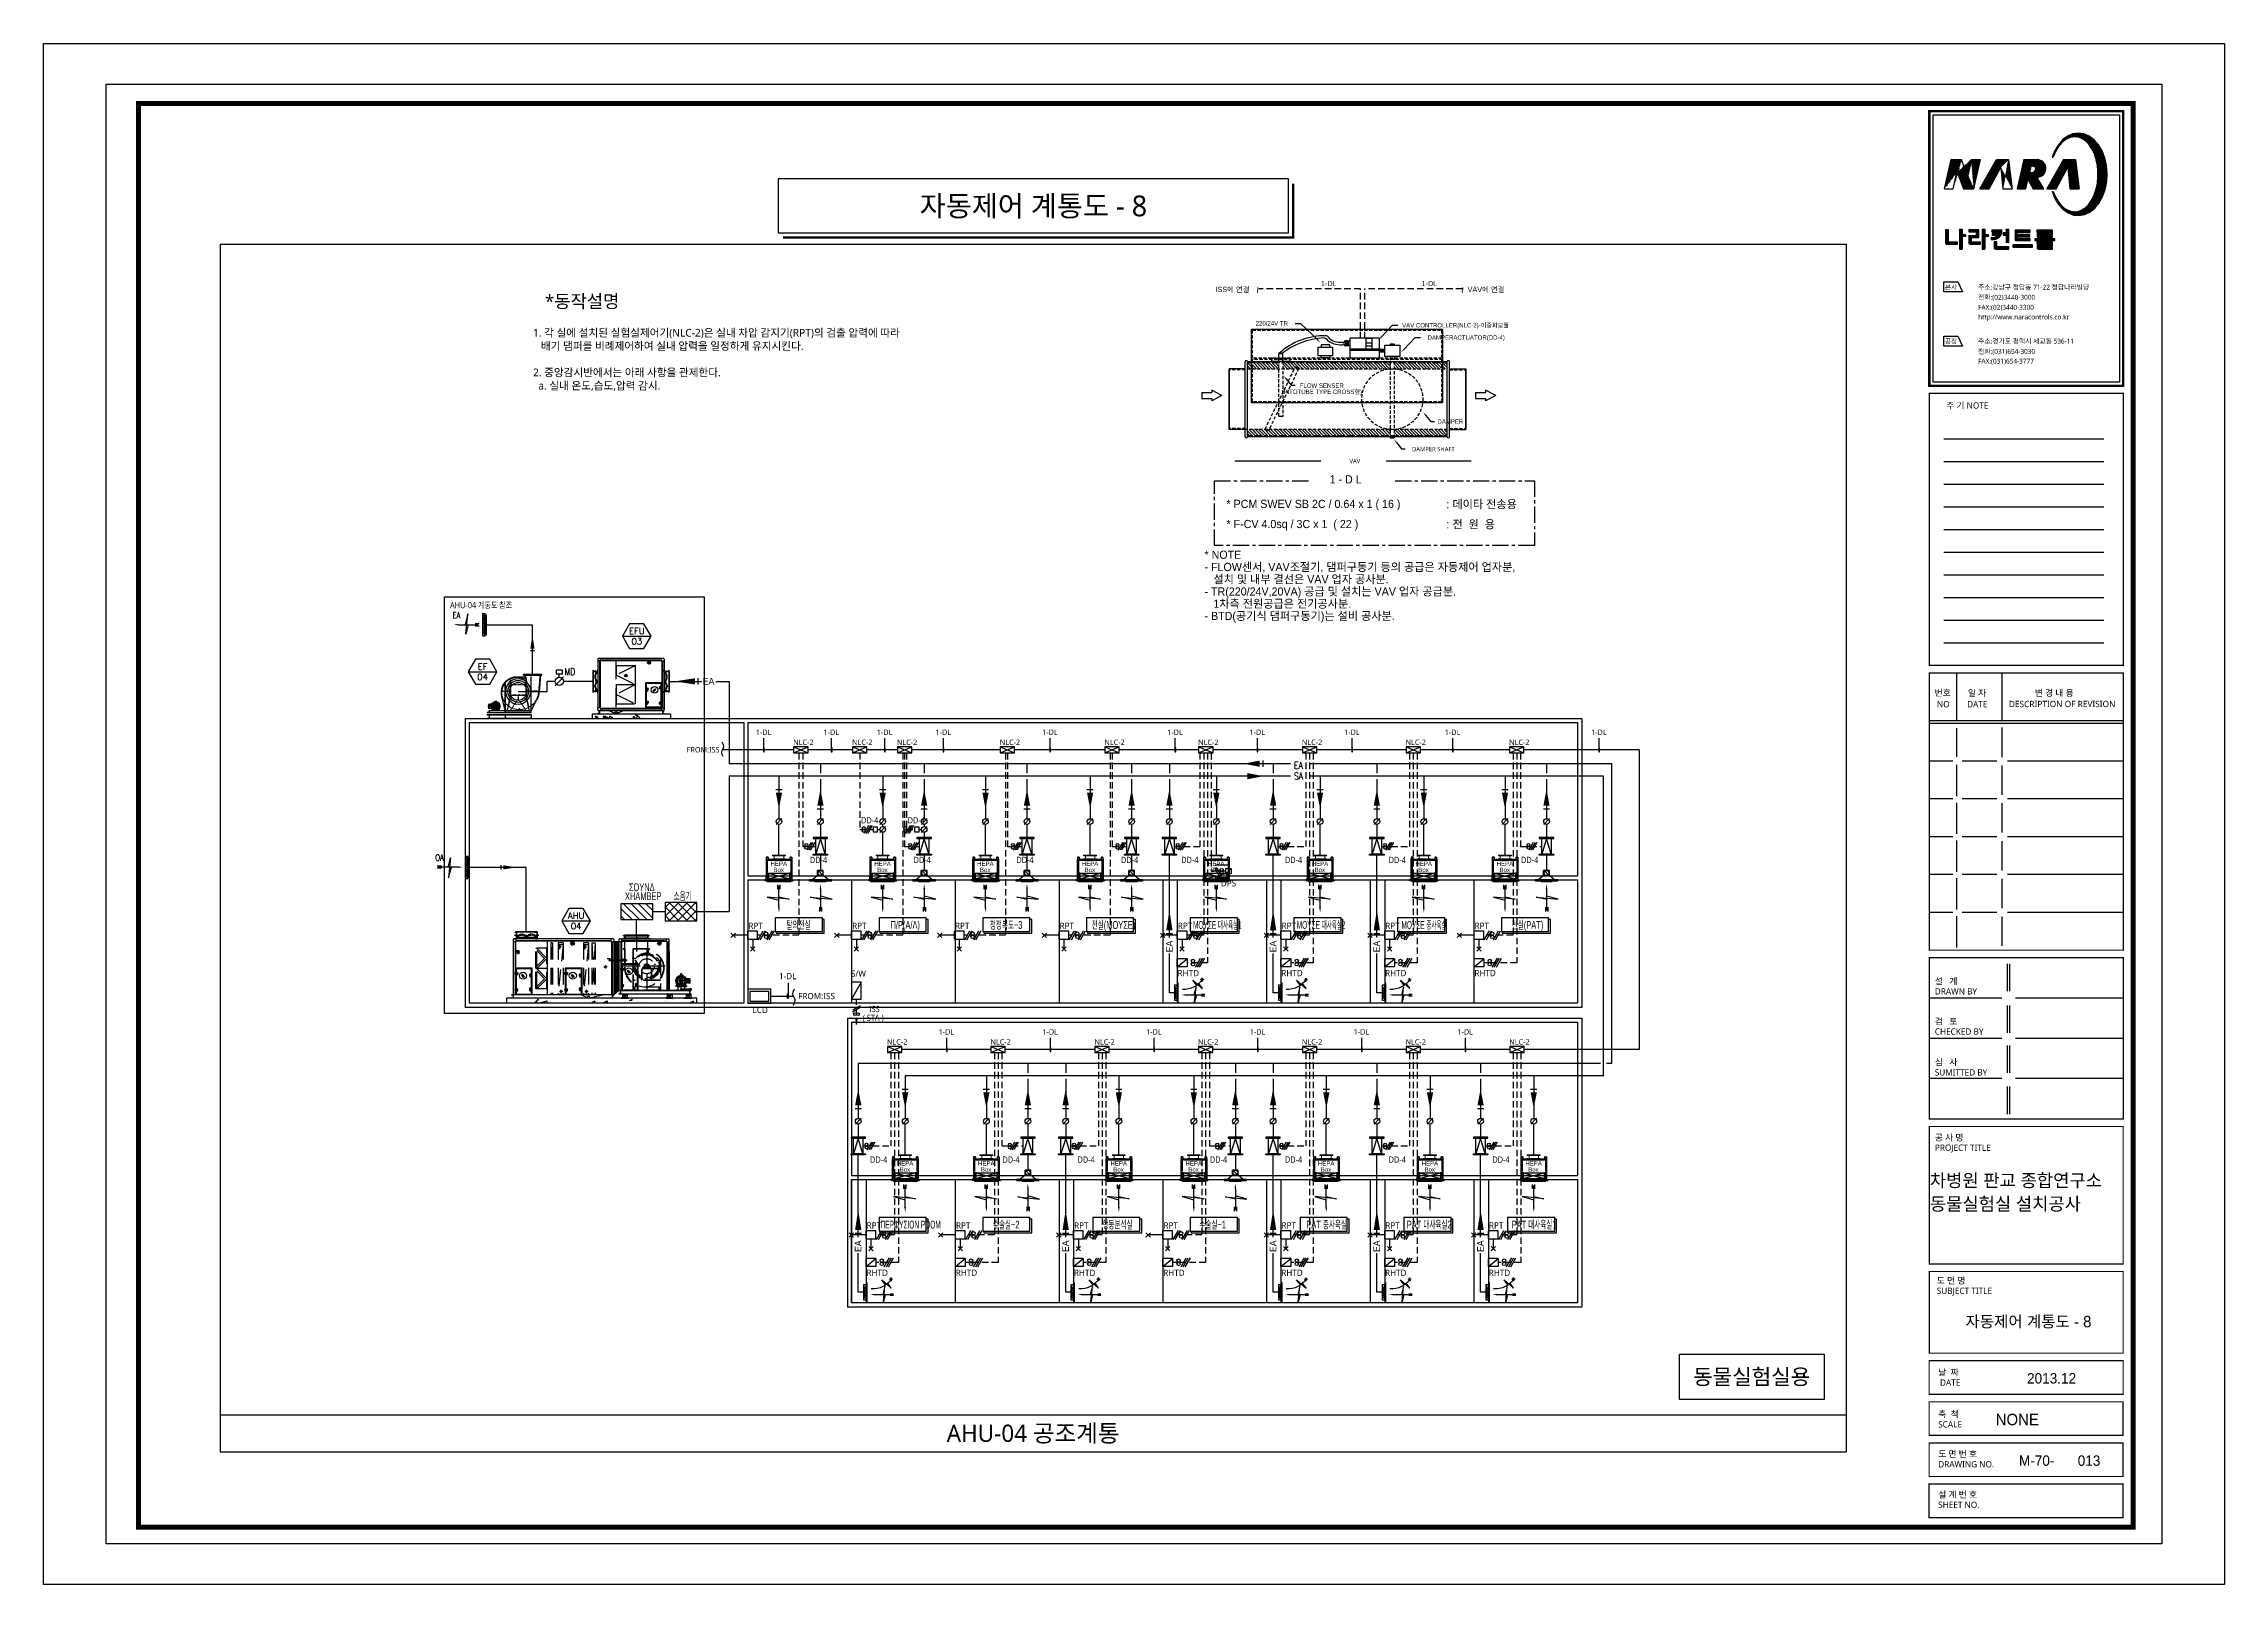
# Model space of a CAD drawing. Header units: millimetres. Extents: x -86 to 11742, y 5229 to 11464.
# Drawn here: x 10060 to 10901, y 5229 to 5823 of the extents above; entities that cross this region are included whole.
import ezdxf
from ezdxf.enums import TextEntityAlignment as Align
from ezdxf.lldxf.tags import DXFTag

# ---------------------------------------------------------------- set-up
doc = ezdxf.new("R2010")
doc.units = ezdxf.units.MM
doc.header["$LTSCALE"] = 5
doc.header["$PDMODE"] = 1
for name, pattern in [('$RECOVER_920808140118-19', [0]), ('CENTER', [2, 1.25, -0.25, 0.25, -0.25]), ('CENTER2', [28.575, 19.05, -3.175, 3.175, -3.175]), ('DASHED', [0.75, 0.5, -0.25]), ('HIDDEN', [0.375, 0.25, -0.125]), ('HIDDEN2', [4.7625, 3.175, -1.5875]), ('HIDDENX2', [0.75, 0.5, -0.25]), ('PHANTOM', [63.5, 31.75, -6.35, 6.35, -6.35, 6.35, -6.35])]:
    doc.linetypes.add(name, pattern=pattern)
doc.layers.get('0').update_dxf_attribs({"linetype": 'CONTINUOUS'})
doc.layers.get('Defpoints').update_dxf_attribs({"linetype": 'CONTINUOUS'})
for name, color, linetype in [('2', 2, 'CONTINUOUS'), ('7', 7, 'CONTINUOUS'), ('__CONNECTID__', 7, 'CONTINUOUS'), ('AUTO', 7, 'CONTINUOUS'), ('C', 7, 'CENTER'), ('FORM', 7, 'CONTINUOUS'), ('FPP', 7, 'CONTINUOUS'), ('LGK-S', 121, 'CONTINUOUS'), ('NARA', 8, 'CONTINUOUS'), ('RA', 4, 'CONTINUOUS'), ('SOLID253', 253, 'CONTINUOUS')]:
    doc.layers.add(name, color=color, linetype=linetype)
doc.styles.add('GHD', font='Dotum.ttf')
doc.styles.add('GHS', font='ROMANS.shx', dxfattribs={"bigfont": 'GHS.shx'})
doc.styles.add('HY울릉도L', font='h2wull.TTF')
doc.styles.add('QQ', font='MALGUN.TTF.TTF')
doc.styles.add('SAMOO', font='Gulim.ttf')
doc.styles.get("Standard").update_dxf_attribs({"font": 'SYMBOL'})
doc.styles.add('STYLE1', font='MALGUN.TTF.TTF', dxfattribs={"height": 2.5})
doc.styles.add('울릉도M', font='h2wulm.TTF')
tags = doc.linetypes.add('H2', pattern=[1, 0.6, -0.4]).pattern_tags.tags
tags[6:7] = [DXFTag(74, 4), DXFTag(75, 0), DXFTag(340, '0'), DXFTag(46, 1.0), DXFTag(50, 0.0), DXFTag(44, 0.0), DXFTag(45, 0.0)]
tags[4:5] = [DXFTag(74, 4), DXFTag(75, 0), DXFTag(340, '0'), DXFTag(46, 1.0), DXFTag(50, 0.0), DXFTag(44, 0.0), DXFTag(45, 0.0)]
pattern_1 = [(45, (-7996.556, -1174.573), (1e-15, 13.147562), [27.89019, -9.29673]), (135, (-7989.982, -1168), (1e-15, 13.147562), [27.89019, -9.29673])]
pattern_2 = [(45, (-11.3759, -7.50065), (-0.171711214, 0.171711214), [])]

msp = doc.modelspace()

# ---------------------------------------------------------------- texts
at = {"layer": '7', "style": '울릉도M'}
for s, p in [('M-70-', (10821.68, 5275.04)), ('013', (10844.34, 5275.04))]:
    msp.add_text(s, height=4, dxfattribs=at).set_placement(p)
at = {"layer": '__CONNECTID__', "color": 4, "style": 'QQ'}
msp.add_text('DPS', height=2.4, dxfattribs=at).set_placement((10513.89, 5498.43))
at = {"layer": 'AUTO', "color": 2, "style": 'QQ'}
for s, height, p in [('자동제어 계통도 - 8', 8, (10441.63, 5760.76)), ('FROM:ISS', 2.1, (10314.23, 5551.11)), ('1-DL', 2.1, (10337.58, 5557.84)), ('1-DL', 2.1, (10363.67, 5557.84)), ('1-DL', 2.1, (10384.23, 5557.84)), ('1-DL', 2.1, (10406.86, 5557.84)), ('1-DL', 2.1, (10447.96, 5557.84)), ('1-DL', 2.1, (10496.2, 5557.84)), ('1-DL', 2.1, (10527.94, 5557.84)), ('1-DL', 2.1, (10564.43, 5557.84)), ('1-DL', 2.1, (10603.22, 5557.84)), ('1-DL', 2.1, (10659.66, 5557.84)), ('1-DL', 2.4, (10346.84, 5463.84)), ('LCD', 2.4, (10336.26, 5450.77)), ('FROM:ISS', 2.4, (10357.98, 5456.15)), ('1-DL', 2.1, (10408.05, 5442.32)), ('1-DL', 2.1, (10448.05, 5442.32)), ('1-DL', 2.1, (10488.05, 5442.32)), ('1-DL', 2.1, (10528.05, 5442.32)), ('1-DL', 2.1, (10568.1, 5442.32)), ('1-DL', 2.1, (10608.1, 5442.32))]:
    msp.add_text(s, height=height, dxfattribs=at).set_placement(p, align=Align.MIDDLE_CENTER)
at = {"layer": 'AUTO'}
for s, height, style, p in [('ISS에 연결', 2.026, 'HY울릉도L', (10511.8, 5727.54)), ('VAV에 연결', 2.026, 'HY울릉도L', (10609.04, 5727.54)), ('1. 각 실에 설치된 실험실제어기(NLC-2)은 실내 차압 감지기(RPT)의 검출 압력에 따라', 3, 'QQ', (10248.64, 5710.35)), ('   배기 댐퍼를 비례제어하여 실내 압력을 일정하게 유지시킨다.', 3, 'QQ', (10248.64, 5705.25)), ('2. 중앙감시반에서는 아래 사항을 관제한다.', 3, 'QQ', (10248.64, 5695.05)), ('  a. 실내 온도,습도,압력 감시.', 3, 'QQ', (10248.64, 5689.95)), ('* PCM SWEV SB 2C / 0.64 x 1 ( 16 )', 3.1499, 'HY울릉도L', (10516.06, 5644.3)), (': 데이타 전송용', 3.15, 'HY울릉도L', (10600.9, 5644.19)), ('* F-CV 4.0sq / 3C x 1  ( 22 )', 3.1499, 'HY울릉도L', (10516.06, 5636.55)), (': 전  원  용 ', 3.15, 'HY울릉도L', (10600.9, 5636.44)), ('* NOTE', 3.148, 'HY울릉도L', (10507.59, 5624.71)), ('- FLOW센서, VAV조절기, 댐퍼구동기 등의 공급은 자동제어 업자분,', 3.1481, 'HY울릉도L', (10507.59, 5619.98)), ('   설치 및 내부 결선은 VAV 업자 공사분.', 3.1481, 'HY울릉도L', (10507.59, 5615.26)), ('- TR(220/24V,20VA) 공급 및 설치는 VAV 업자 공급분.', 3.1481, 'HY울릉도L', (10507.59, 5610.54)), ('- BTD(공기식 댐퍼구동기)는 설비 공사분.', 3.1481, 'HY울릉도L', (10507.59, 5601.1)), ('   1차측 전원공급은 전기공사분.', 3.1481, 'HY울릉도L', (10507.59, 5605.82))]:
    msp.add_text(s, height=height, dxfattribs=dict(at, style=style)).set_placement(p)
at = {"layer": 'AUTO', "color": 7, "style": 'HY울릉도L'}
for p in [(10529.71, 5727.01), (10608.76, 5727.01)]:
    msp.add_text('~', height=3.4, rotation=90, dxfattribs=at).set_placement(p)
for s, height, p in [('1-DL', 2.026, (10552.5, 5729.83)), ('1-DL', 2.026, (10591.27, 5729.83)), ('1 - D L', 3.15, (10555.82, 5653.78))]:
    msp.add_text(s, height=height, dxfattribs=at).set_placement(p)
at = {"layer": 'AUTO', "color": 171, "style": 'QQ'}
msp.add_text('*동작설명', height=5, dxfattribs=at).set_placement((10267.59, 5724.04), align=Align.MIDDLE)
at = {"layer": 'AUTO', "color": 0}
for s, height, style, p in [('220/24V TR', 1.688, 'HY울릉도L', (10533.54, 5715.49)), ('VAV CONTROLLER(NLC-2)-이중화모듈', 1.6884, 'HY울릉도L', (10604.39, 5714.75)), ('DAMPERACTUATOR(DD-4)', 1.6884, 'HY울릉도L', (10608.52, 5710.01)), ('(PITOTUBE TYPE CROSS형)', 1.6884, 'HY울릉도L', (10552.8, 5689.1)), ('FLOW SENSER', 1.6884, 'HY울릉도L', (10552.8, 5691.47)), ('DAMPER', 1.688, 'HY울릉도L', (10602.39, 5677.63)), ('VAV', 1.688, 'QQ', (10565.57, 5662.41)), ('DAMPER SHAFT', 1.6884, 'QQ', (10595.85, 5667))]:
    msp.add_text(s, height=height, dxfattribs=dict(at, style=style)).set_placement(p, align=Align.MIDDLE_CENTER)
at = {"layer": 'AUTO', "color": 2, "style": 'QQ', "width": 0.8}
for s, p in [('AHU-04 계통도 참조', (10216.61, 5605.66)), ('DD-4', (10375.15, 5522.69)), ('DD-4', (10393.12, 5522.69)), ('DD-4', (10355.4, 5507.42)), ('DD-4', (10395.4, 5507.42)), ('DD-4', (10435.06, 5507.42)), ('DD-4', (10475.4, 5507.42)), ('DD-4', (10498.61, 5507.42)), ('DD-4', (10538.61, 5507.42)), ('DD-4', (10578.61, 5507.42)), ('DD-4', (10629.67, 5507.42)), ('ISS', (10378.24, 5449.95)), ('DD-4', (10378.61, 5391.89)), ('DD-4', (10429.67, 5391.89)), ('DD-4', (10458.61, 5391.89)), ('DD-4', (10509.67, 5391.89)), ('DD-4', (10538.61, 5391.89)), ('DD-4', (10578.61, 5391.89)), ('DD-4', (10618.61, 5391.89))]:
    msp.add_text(s, height=2.4, dxfattribs=at).set_placement(p)
at = {"layer": 'AUTO', "color": 2, "style": 'QQ'}
for s, height, p in [('NLC-2', 2.1, (10348.96, 5552.92)), ('NLC-2', 2.1, (10371.66, 5552.92)), ('NLC-2', 2.1, (10388.96, 5552.92)), ('NLC-2', 2.1, (10428.62, 5552.92)), ('NLC-2', 2.1, (10468.96, 5552.92)), ('NLC-2', 2.1, (10505.13, 5552.92)), ('NLC-2', 2.1, (10545.13, 5552.92)), ('NLC-2', 2.1, (10585.13, 5552.92)), ('NLC-2', 2.1, (10625.04, 5552.92)), ('RPT', 2.4, (10331.69, 5482.02)), ('RPT', 2.4, (10371.69, 5482.02)), ('RPT', 2.4, (10411.35, 5482.02)), ('RPT', 2.4, (10451.69, 5482.02)), ('RPT', 2.4, (10497.29, 5482.02)), ('RPT', 2.4, (10537.29, 5482.02)), ('RPT', 2.4, (10577.29, 5482.02)), ('RPT', 2.4, (10611.75, 5482.02)), ('S/W', 2.4, (10371.24, 5463.59)), ('RHTD', 2.4, (10497.2, 5463.78)), ('RHTD', 2.4, (10537.2, 5463.78)), ('RHTD', 2.4, (10577.2, 5463.78)), ('RHTD', 2.4, (10611.65, 5463.78)), ('NLC-2', 2.1, (10385.13, 5437.4)), ('NLC-2', 2.1, (10425.04, 5437.4)), ('NLC-2', 2.1, (10465.13, 5437.4)), ('NLC-2', 2.1, (10505.04, 5437.4)), ('NLC-2', 2.1, (10545.13, 5437.4)), ('NLC-2', 2.1, (10585.13, 5437.4)), ('NLC-2', 2.1, (10625.13, 5437.4)), ('RPT', 2.4, (10377.29, 5366.5)), ('RPT', 2.4, (10411.75, 5366.5)), ('RPT', 2.4, (10457.29, 5366.5)), ('RPT', 2.4, (10491.75, 5366.5)), ('RPT', 2.4, (10537.29, 5366.5)), ('RPT', 2.4, (10577.29, 5366.5)), ('RPT', 2.4, (10617.29, 5366.5)), ('RHTD', 2.4, (10377.2, 5348.25)), ('RHTD', 2.4, (10411.65, 5348.25)), ('RHTD', 2.4, (10457.2, 5348.25)), ('RHTD', 2.4, (10491.65, 5348.25)), ('RHTD', 2.4, (10537.2, 5348.25)), ('RHTD', 2.4, (10577.2, 5348.25)), ('RHTD', 2.4, (10617.2, 5348.25))]:
    msp.add_text(s, height=height, dxfattribs=at).set_placement(p)
at = {"layer": 'AUTO', "color": 4, "style": 'QQ', "width": 0.8}
msp.add_text('( STA )', height=2.4, dxfattribs=at).set_placement((10375.79, 5446.55))
at = {"layer": 'AUTO', "color": 4, "style": 'GHD'}
msp.add_text('자동제어 계통도 - 8', height=4.4, dxfattribs=at).set_placement((10825.33, 5330.65), align=Align.MIDDLE_CENTER)
at = {"layer": 'AUTO', "style": 'QQ'}
msp.add_text('동물실험실용', height=6, dxfattribs=at).set_placement((10718.61, 5309.37), align=Align.MIDDLE_CENTER)
at = {"layer": 'AUTO', "color": 7, "style": 'QQ'}
msp.add_text('AHU-04 공조계통', height=6.65, dxfattribs=at).set_placement((10441.48, 5287.59), align=Align.MIDDLE_CENTER)
at = {"layer": 'AUTO', "color": 4, "style": 'GHD'}
msp.add_text('NONE', height=4.4, dxfattribs=at).set_placement((10812.72, 5290.69))
at = {"layer": 'FORM', "color": 7, "style": 'GHD'}
for s, height, p in [('차병원 판교 종합연구소', 5, (10787.3, 5382.56)), ('동물실험실 설치공사', 5, (10787.3, 5373.52)), ('2013.12', 4, (10824.8, 5306.77))]:
    msp.add_text(s, height=height, dxfattribs=at).set_placement(p)
at = {"layer": 'NARA', "color": 8, "style": 'GHS', "width": 0.8}
for s, height, p in [('EA', 2.4, (10217.61, 5601.8)), ('MD', 2.7, (10260.76, 5579.79)), ('SA', 2.7, (10542.09, 5539.67)), ('EA', 2.7, (10542.09, 5543.8)), ('OA', 2.4, (10210.96, 5508.31))]:
    msp.add_text(s, height=height, dxfattribs=at).set_placement(p)
at = {"layer": 'NARA', "color": 8, "style": 'GHS'}
for s, p in [('EFU', (10288.67, 5596.87)), ('03', (10288.67, 5592.88)), ('EF', (10229.19, 5583.17)), ('04', (10229.19, 5579.18)), ('AHU', (10265.27, 5487.1)), ('04', (10265.27, 5483.11))]:
    msp.add_text(s, height=2.4, dxfattribs=at).set_placement(p, align=Align.MIDDLE)
at = {"layer": 'NARA', "color": 8, "style": 'SAMOO'}
msp.add_text('EA', height=2.56, dxfattribs=at).set_placement((10314.1, 5576.22))
at = {"layer": 'NARA', "color": 8}
for s, width, p in [('CHAMBER', 0.6, (10284.08, 5493.14)), ('SOUND', 0.6, (10285.6, 5496.58)), ('소음기', 0.6, (10302.84, 5493.19)), ('탈의전실', 0.6, (10346.38, 5482.06)), ('P/R(A/L)', 0.6, (10386.5, 5482.06)), ('청정복도-3', 0.6, (10424.82, 5482.06)), ('전실(MOUSE)', 0.6, (10464.1, 5482.06)), ('MOUSE 대사육실1', 0.5, (10503.17, 5482.06)), ('MOUSE 대사육실2', 0.5, (10543.17, 5482.06)), ('MOUSE 중사육실', 0.5, (10583.54, 5482.06)), ('전실(RAT)', 0.6, (10626.09, 5482.06)), ('PERFUSION ROOM', 0.5, (10382.68, 5366.53)), ('수술실-2', 0.6, (10426.01, 5366.53)), ('행동분석실', 0.6, (10468.24, 5366.53)), ('수술실-1', 0.6, (10505.61, 5366.53)), ('RAT 중사육실', 0.6, (10546.84, 5366.53)), ('RAT 대사육실2', 0.6, (10585.59, 5366.53)), ('RAT 대사육실1', 0.6, (10626.04, 5366.53))]:
    msp.add_text(s, height=3, dxfattribs=dict(at, width=width)).set_placement(p)
at = {"layer": 'NARA', "color": 8, "style": 'SAMOO'}
for p in [(10495.29, 5473), (10535.29, 5473), (10575.29, 5473), (10375.29, 5357.47), (10455.29, 5357.47), (10535.29, 5357.47), (10575.29, 5357.47), (10615.29, 5357.47)]:
    msp.add_text('EA', height=2.56, rotation=90, dxfattribs=at).set_placement(p)

# ---------------------------------------------------------------- blocks, each defined once
blk = doc.blocks.new('AHU2')
at = {"layer": '2', "lineweight": 0}
h = blk.add_hatch(dxfattribs=at)
h.set_pattern_fill('ANSI37', color=5, scale=300, style=0)
h.set_pattern_definition([(45, (-9166.483, -2604.373), (-26.5165, 26.5165), []), (135, (-9166.483, -2604.373), (-26.5165, -26.5165), [])])
h.paths.add_polyline_path([(607, 1890), (457, 1890), (457, 303), (607, 435)])
at = {"layer": '2', "color": 1, "linetype": 'CENTER'}
for p, q in [((-2530, 2090), (-1788, 2090)), ((-2369, 2078), (-2369, 2101)), ((-2229, 2078), (-2229, 2101)), ((-2089, 2078), (-2089, 2101))]:
    blk.add_line(p, q, dxfattribs=at)
at = {"layer": '2'}
for p, q in [((427, 1975), (-2516, 1975)), ((-2469, 1905), (-2469, 1975)), ((-2457, 2117), (-2459, 2117)), ((-2434, 2092), (-2459, 2092)), ((-2457, 2094), (-2457, 2117)), ((-2434, 2094), (-2457, 2094)), ((-2434, 2092), (-2434, 2094)), ((-1864, 2088), (-1839, 2088)), ((-1864, 2088), (-1864, 2086)), ((-1864, 2086), (-1841, 2086)), ((-1841, 2086), (-1841, 2063)), ((-1841, 2063), (-1839, 2063)), ((372, 1905), (372, 1975)), ((637, 1975), (2077, 1975)), ((694, 1977), (692, 1977)), ((692, 1977), (692, 1975)), ((692, 1905), (692, 1975)), ((692, 1905), (692, 1975)), ((755, 1977), (694, 1977)), ((694, 1977), (694, 1977)), ((717, 1977), (715, 1977)), ((715, 1977), (715, 1975)), ((715, 1975), (780, 1975)), ((778, 1977), (717, 1977)), ((717, 1977), (717, 1977)), ((740, 2077), (777, 2077)), ((740, 2075), (740, 2077)), ((780, 2075), (740, 2075)), ((780, 2075), (740, 2075)), ((740, 2075), (740, 2072)), ((740, 2072), (742, 2072)), ((742, 2073), (778, 2073)), ((742, 2072), (742, 2073)), ((1489, 2025), (752, 2025)), ((777, 2087), (780, 2087)), ((777, 2077), (777, 2087)), ((778, 2073), (778, 1977)), ((1472, 2087), (780, 2087)), ((780, 2087), (780, 2075)), ((1472, 2075), (780, 2075)), ((780, 1975), (780, 2075)), ((1472, 2087), (1472, 2075)), ((1474, 2087), (1472, 2087)), ((1472, 1975), (1472, 2075)), ((1472, 2075), (1512, 2075)), ((1472, 2075), (1512, 2075)), ((1537, 1975), (1472, 1975)), ((1474, 2077), (1474, 2087)), ((1512, 2077), (1474, 2077)), ((1474, 2073), (1474, 1977)), ((1510, 2073), (1474, 2073)), ((1474, 1977), (1535, 1977)), ((1510, 2072), (1510, 2073)), ((1512, 2072), (1510, 2072)), ((1512, 2075), (1512, 2077)), ((1512, 2075), (1512, 2072)), ((1535, 1977), (1537, 1977)), ((1535, 1977), (1535, 1977)), ((1537, 1977), (1537, 1975)), ((2022, 1905), (2022, 1975)), ((-2554, 1945), (-2554, 305)), ((-2554, 1945), (-2554, 305)), ((-2554, 1945), (-2554, 305)), ((-2484, 1890), (-2554, 1890)), ((-2484, 1890), (-2484, 305)), ((372, 1905), (-2469, 1905)), ((-2415, 1538), (-2410, 1521)), ((-2400, 1633), (-2390, 1647)), ((-2400, 1545), (-2390, 1531)), ((-2388, 1621), (-2374, 1631)), ((-2388, 1557), (-2374, 1547)), ((-2380, 1606), (-2364, 1611)), ((-2380, 1572), (-2364, 1567)), ((-2378, 1589), (-2360, 1589)), ((-837, 1836), (-854, 1830)), ((-829, 1820), (-844, 1810)), ((-817, 1808), (-828, 1794)), ((-802, 1801), (-808, 1784)), ((-785, 1798), (-785, 1781)), ((-769, 1801), (-763, 1784)), ((-754, 1808), (-743, 1794)), ((-742, 1820), (-727, 1810)), ((-734, 1836), (-717, 1830)), ((347, 1382), (257, 1382)), ((257, 1382), (257, 1376)), ((341, 1376), (257, 1376)), ((272, 1388), (272, 1372)), ((302, 1341), (838, 1341)), ((305, 1346), (306, 1347)), ((305, 1346), (330, 1346)), ((305, 1346), (305, 1336)), ((305, 1336), (330, 1336)), ((305, 1336), (306, 1335)), ((306, 1347), (306, 1335)), ((306, 1347), (330, 1347)), ((306, 1335), (330, 1335)), ((322, 1388), (322, 1372)), ((330, 1350), (330, 1332)), ((339, 1353), (331, 1353)), ((339, 1347), (331, 1347)), ((339, 1335), (331, 1335)), ((339, 1329), (331, 1329)), ((339, 1353), (339, 1328)), ((339, 1353), (341, 1353)), ((339, 1328), (341, 1328)), ((341, 1376), (341, 1311)), ((347, 1311), (341, 1311)), ((347, 1382), (347, 1311)), ((347, 1353), (349, 1353)), ((347, 1328), (349, 1328)), ((349, 1353), (349, 1328)), ((349, 1353), (358, 1353)), ((349, 1347), (358, 1347)), ((349, 1335), (358, 1335)), ((349, 1329), (358, 1329)), ((359, 1350), (359, 1332)), ((359, 1347), (705, 1347)), ((359, 1346), (705, 1346)), ((359, 1336), (705, 1336)), ((359, 1335), (705, 1335)), ((387, 1890), (387, 305)), ((387, 1890), (457, 1890)), ((457, 1945), (457, 1890)), ((457, 1890), (457, 305)), ((607, 1890), (457, 1890)), ((677, 1890), (607, 1890)), ((677, 1890), (677, 435)), ((692, 1905), (2022, 1905)), ((1972, 1905), (692, 1905)), ((705, 1350), (705, 1332)), ((715, 1353), (706, 1353)), ((715, 1347), (706, 1347)), ((715, 1335), (706, 1335)), ((715, 1329), (706, 1329)), ((715, 1359), (716, 1361)), ((715, 1322), (715, 1359)), ((715, 1322), (716, 1321)), ((716, 1361), (719, 1361)), ((716, 1321), (716, 1361)), ((716, 1321), (719, 1321)), ((719, 1382), (719, 1311)), ((719, 1311), (725, 1311)), ((725, 1376), (725, 1311)), ((727, 1366), (735, 1366)), ((727, 1316), (735, 1316)), ((735, 1366), (735, 1316)), ((737, 1359), (735, 1349)), ((735, 1347), (740, 1347)), ((735, 1346), (740, 1346)), ((735, 1336), (742, 1336)), ((735, 1335), (742, 1335)), ((738, 1335), (735, 1319)), ((745, 1324), (737, 1357)), ((752, 1324), (744, 1359)), ((747, 1347), (755, 1347)), ((747, 1346), (755, 1346)), ((749, 1336), (757, 1336)), ((752, 1359), (750, 1347)), ((750, 1335), (757, 1335)), ((760, 1324), (752, 1357)), ((754, 1335), (752, 1324)), ((767, 1324), (759, 1359)), ((762, 1347), (770, 1347)), ((762, 1346), (770, 1346)), ((764, 1336), (772, 1336)), ((767, 1359), (765, 1347)), ((765, 1335), (772, 1335)), ((775, 1324), (767, 1357)), ((769, 1335), (767, 1324)), ((782, 1324), (774, 1359)), ((777, 1347), (785, 1347)), ((777, 1346), (785, 1346)), ((779, 1336), (787, 1336)), ((782, 1359), (780, 1347)), ((780, 1335), (787, 1335)), ((782, 1357), (790, 1324)), ((784, 1335), (782, 1324)), ((789, 1359), (797, 1324)), ((792, 1347), (801, 1347)), ((792, 1346), (801, 1346)), ((797, 1358), (794, 1347)), ((794, 1336), (801, 1336)), ((795, 1335), (801, 1335)), ((799, 1335), (797, 1324)), ((801, 1366), (806, 1366)), ((801, 1366), (801, 1341)), ((801, 1316), (801, 1341)), ((801, 1316), (806, 1316)), ((809, 1363), (809, 1319)), ((809, 1353), (817, 1353)), ((809, 1329), (809, 1353)), ((809, 1347), (817, 1347)), ((809, 1335), (817, 1335)), ((809, 1329), (817, 1329)), ((818, 1350), (818, 1332)), ((818, 1347), (832, 1347)), ((818, 1346), (833, 1346)), ((818, 1336), (833, 1336)), ((818, 1335), (832, 1335)), ((832, 1347), (833, 1346)), ((832, 1347), (832, 1335)), ((832, 1335), (833, 1336)), ((833, 1346), (833, 1336)), ((1761, 1836), (1745, 1830)), ((1769, 1820), (1755, 1810)), ((1781, 1808), (1771, 1794)), ((1796, 1801), (1791, 1784)), ((1813, 1798), (1813, 1781)), ((1830, 1801), (1835, 1784)), ((1845, 1808), (1855, 1794)), ((1857, 1820), (1871, 1810)), ((1864, 1836), (1881, 1830)), ((2037, 1890), (2037, 435)), ((2037, 1890), (2107, 1890)), ((2107, 1595), (2107, 1945)), ((2107, 1595), (2107, 435)), ((249, 1140), (149, 1140)), ((199, 1190), (199, 1090)), ((-2604, 305), (-2539, 305)), ((-2604, 205), (-2604, 207)), ((-2567, 296), (-2601, 299)), ((-2567, 296), (-2601, 299)), ((-2567, 214), (-2601, 211)), ((-2559, 288), (-2559, 222)), ((-2554, 305), (-2554, 205)), ((407, 305), (407, 205)), ((412, 288), (412, 222)), ((419, 296), (453, 299)), ((419, 214), (453, 211)), ((457, 205), (457, 207)), ((607, 435), (607, 433)), ((607, 335), (607, 337)), ((645, 426), (611, 429)), ((645, 344), (611, 341)), ((652, 418), (652, 352)), ((657, 435), (657, 335)), ((681, 217), (681, 205)), ((681, 207), (882, 207)), ((681, 205), (882, 205)), ((685, 221), (705, 221)), ((692, 227), (692, 198)), ((709, 330), (709, 324)), ((709, 324), (854, 324)), ((709, 317), (737, 317)), ((709, 317), (709, 225)), ((711, 221), (852, 221)), ((713, 324), (713, 317)), ((759, 249), (744, 311)), ((750, 324), (750, 285)), ((757, 315), (757, 307)), ((757, 307), (806, 307)), ((759, 317), (804, 317)), ((760, 247), (797, 255)), ((764, 305), (774, 307)), ((781, 295), (764, 298)), ((764, 291), (797, 298)), ((781, 280), (764, 284)), ((764, 276), (797, 283)), ((781, 266), (764, 269)), ((764, 262), (797, 269)), ((764, 255), (781, 251)), ((765, 244), (781, 244)), ((798, 298), (766, 305)), ((798, 283), (766, 291)), ((798, 269), (766, 276)), ((766, 262), (798, 255)), ((777, 324), (777, 317)), ((779, 302), (802, 307)), ((781, 342), (781, 199)), ((781, 287), (798, 291)), ((781, 273), (798, 277)), ((781, 258), (798, 262)), ((781, 244), (798, 248)), ((797, 244), (781, 244)), ((786, 324), (786, 317)), ((803, 249), (819, 311)), ((806, 315), (806, 307)), ((812, 324), (812, 286)), ((826, 317), (854, 317)), ((849, 324), (849, 317)), ((854, 330), (854, 324)), ((854, 317), (854, 225)), ((857, 221), (878, 221)), ((870, 227), (870, 197)), ((882, 217), (882, 205)), ((1937, 435), (997, 435)), ((2021, 217), (2021, 205)), ((2021, 207), (2222, 207)), ((2021, 205), (2222, 205)), ((2025, 221), (2045, 221)), ((2032, 227), (2032, 198)), ((2049, 330), (2049, 324)), ((2049, 324), (2194, 324)), ((2049, 317), (2077, 317)), ((2049, 317), (2049, 225)), ((2051, 221), (2192, 221)), ((2053, 324), (2053, 317)), ((2099, 249), (2084, 311)), ((2090, 324), (2090, 285)), ((2097, 315), (2097, 307)), ((2097, 307), (2146, 307)), ((2099, 317), (2144, 317)), ((2100, 247), (2137, 255)), ((2104, 305), (2114, 307)), ((2121, 295), (2104, 298)), ((2104, 291), (2137, 298)), ((2121, 280), (2104, 284)), ((2104, 276), (2137, 283)), ((2121, 266), (2104, 269)), ((2104, 262), (2137, 269)), ((2104, 255), (2121, 251)), ((2105, 244), (2121, 244)), ((2138, 298), (2106, 305)), ((2138, 283), (2106, 291)), ((2138, 269), (2106, 276)), ((2106, 262), (2138, 255)), ((2117, 324), (2117, 317)), ((2119, 302), (2142, 307)), ((2121, 342), (2121, 199)), ((2121, 287), (2138, 291)), ((2121, 273), (2138, 277)), ((2121, 258), (2138, 262)), ((2121, 244), (2138, 248)), ((2137, 244), (2121, 244)), ((2126, 324), (2126, 317)), ((2143, 249), (2159, 311)), ((2146, 315), (2146, 307)), ((2152, 324), (2152, 286)), ((2166, 317), (2194, 317)), ((2189, 324), (2189, 317)), ((2194, 330), (2194, 324)), ((2194, 317), (2194, 225)), ((2197, 221), (2218, 221)), ((2210, 227), (2210, 197)), ((2222, 217), (2222, 205)), ((2338, 422), (2338, 457)), ((2535, 205), (2735, 205)), ((2567, 335), (2702, 335)), ((2585, 217), (2585, 205)), ((2585, 207), (2785, 207)), ((2588, 221), (2609, 221)), ((2592, 422), (2592, 457)), ((2596, 227), (2596, 198)), ((2613, 330), (2613, 324)), ((2613, 324), (2757, 324)), ((2613, 317), (2640, 317)), ((2613, 317), (2613, 225)), ((2615, 221), (2755, 221)), ((2617, 324), (2617, 317)), ((2663, 249), (2647, 311)), ((2654, 324), (2654, 285)), ((2660, 315), (2660, 307)), ((2660, 307), (2709, 307)), ((2662, 317), (2708, 317)), ((2664, 247), (2700, 255)), ((2667, 305), (2678, 307)), ((2685, 295), (2667, 298)), ((2667, 291), (2700, 298)), ((2685, 280), (2667, 284)), ((2667, 276), (2700, 283)), ((2685, 266), (2667, 269)), ((2667, 262), (2700, 269)), ((2667, 255), (2684, 251)), ((2702, 298), (2669, 305)), ((2702, 283), (2669, 291)), ((2702, 269), (2669, 276)), ((2669, 262), (2702, 255)), ((2669, 244), (2684, 244)), ((2680, 324), (2680, 317)), ((2682, 302), (2706, 307)), ((2684, 287), (2702, 291)), ((2684, 273), (2702, 277)), ((2684, 258), (2702, 262)), ((2684, 244), (2702, 248)), ((2700, 244), (2684, 244)), ((2685, 342), (2685, 199)), ((2690, 324), (2690, 317)), ((2706, 249), (2722, 311)), ((2709, 315), (2709, 307)), ((2712, 418), (2712, 352)), ((2716, 324), (2716, 286)), ((2719, 426), (2753, 429)), ((2719, 426), (2753, 429)), ((2719, 344), (2753, 341)), ((2729, 317), (2757, 317)), ((2753, 324), (2753, 317)), ((2757, 335), (2757, 337)), ((2757, 330), (2757, 324)), ((2757, 317), (2757, 225)), ((2761, 221), (2781, 221)), ((2774, 227), (2774, 197)), ((2785, 217), (2785, 205))]:
    blk.add_line(p, q, dxfattribs=at)
at = {"layer": '2', "color": 7}
for p, q in [((-1839, 2175), (-2499, 2175)), ((-1839, 2187), (-2462, 2187)), ((-2421, 2062), (-2418, 2064)), ((-2421, 2064), (-2421, 2062)), ((-2417, 2062), (-2420, 2061)), ((-2420, 2061), (-2419, 2059)), ((-2321, 2117), (-2318, 2119)), ((-2317, 2117), (-2320, 2116)), ((-2318, 2119), (-2319, 2120)), ((-2317, 2116), (-2317, 2117)), ((-2281, 2117), (-2278, 2116)), ((-2281, 2116), (-2281, 2117)), ((-2280, 2119), (-2279, 2120)), ((-2277, 2117), (-2280, 2119)), ((-2181, 2062), (-2178, 2061)), ((-2177, 2062), (-2180, 2064)), ((-2178, 2061), (-2179, 2059)), ((-2177, 2064), (-2177, 2062)), ((-2141, 2064), (-2141, 2062)), ((-2141, 2062), (-2138, 2064)), ((-2137, 2062), (-2140, 2061)), ((-2140, 2061), (-2139, 2059)), ((-2041, 2117), (-2038, 2119)), ((-2037, 2117), (-2040, 2116)), ((-2038, 2119), (-2039, 2120)), ((-2037, 2116), (-2037, 2117)), ((-1984, 2116), (-1983, 2117)), ((-1983, 2117), (-1980, 2116)), ((-1982, 2119), (-1981, 2120)), ((-1979, 2117), (-1982, 2119)), ((-1884, 2062), (-1881, 2061)), ((-1880, 2062), (-1883, 2064)), ((-1881, 2061), (-1882, 2059)), ((-1879, 2064), (-1880, 2062))]:
    blk.add_line(p, q, dxfattribs=at)
at = {"layer": '2', "linetype": 'Continuous'}
for p, q in [((-2449, 2022), (-2149, 1997)), ((-2149, 1997), (-1849, 2022)), ((607, 1945), (607, 435)), ((607, 1756), (607, 435)), ((2107, 435), (2107, 1595)), ((457, 305), (-2604, 305)), ((-1899, 124), (-1899, 124)), ((457, 205), (-1806, 205)), ((-522, 194), (-522, 194)), ((-360, 196), (-360, 196)), ((-338, 204), (-331, 199)), ((-331, 199), (-330, 204)), ((113, 167), (113, 167)), ((260, 183), (260, 183)), ((607, 435), (457, 305)), ((491, 138), (491, 138)), ((657, 435), (2757, 435)), ((1792, 336), (2757, 335)), ((1921, 151), (1921, 151)), ((2018, 115), (2018, 115)), ((2046, 158), (2046, 158)), ((2226, 157), (2226, 157))]:
    blk.add_line(p, q, dxfattribs=at)
at = {"layer": '2', "color": 6, "linetype": 'PHANTOM'}
for p, q in [((-2435, 2053), (-2421, 2064)), ((-2435, 2053), (-2419, 2059)), ((-2303, 2126), (-2319, 2120)), ((-2303, 2126), (-2317, 2116)), ((-2295, 2126), (-2281, 2116)), ((-2295, 2126), (-2279, 2120)), ((-2163, 2053), (-2179, 2059)), ((-2163, 2053), (-2177, 2064)), ((-2155, 2053), (-2141, 2064)), ((-2155, 2053), (-2139, 2059)), ((-2023, 2126), (-2039, 2120)), ((-2023, 2126), (-2037, 2116)), ((-1997, 2126), (-1984, 2116)), ((-1997, 2126), (-1981, 2120)), ((-1866, 2053), (-1882, 2059)), ((-1866, 2053), (-1879, 2064))]:
    blk.add_line(p, q, dxfattribs=at)
at = {"layer": '2', "color": 0, "linetype": 'Continuous'}
for p, q in [((1560, 1975), (692, 1975)), ((-515, 305), (-308, 205)), ((-308, 205), (114, 305)), ((2757, 433), (607, 433)), ((607, 335), (2567, 335))]:
    blk.add_line(p, q, dxfattribs=at)
at = {"layer": '2', "color": 5, "linetype": 'HIDDENX2', "ltscale": 200}
for p, q in [((1126, 2097), (1126, 1573)), ((-1851, 1692), (-1876, 1692)), ((-1876, 1098), (-1876, 1692)), ((-1851, 1090), (-1851, 1700)), ((-1526, 1700), (-1851, 1700)), ((-1851, 1700), (-1551, 1391)), ((-1526, 1700), (-1851, 1700)), ((-1851, 1628), (-1622, 1391)), ((-1551, 1391), (-1851, 1090)), ((-1622, 1391), (-1851, 1161)), ((-1551, 480), (-1551, 1700)), ((-1527, 480), (-1526, 1700)), ((-1428, 1859), (-1428, 329)), ((-1428, 1859), (-1378, 329)), ((-1378, 1859), (-1428, 329)), ((-1378, 1859), (-1428, 1859)), ((-1378, 1859), (-1378, 329)), ((-1221, 1740), (-1121, 1740)), ((-1214, 1859), (-1214, 329)), ((-1064, 1859), (-1214, 1859)), ((-1064, 1809), (-1214, 329)), ((-1214, 1809), (-1064, 1809)), ((-1171, 1790), (-1171, 1672)), ((-1064, 1859), (-1064, 329)), ((-462, 1740), (-362, 1740)), ((-456, 1859), (-456, 329)), ((-306, 1859), (-456, 1859)), ((-306, 1809), (-456, 329)), ((-456, 1809), (-306, 1809)), ((-412, 1790), (-412, 1672)), ((-306, 1859), (-306, 329)), ((-106, 1859), (-206, 329)), ((-206, 1859), (-106, 329)), ((-206, 1859), (-206, 329)), ((-206, 1859), (-106, 1859)), ((-106, 1859), (-106, 329)), ((730, 1681), (730, 1669)), ((1522, 1675), (730, 1675)), ((1522, 1669), (730, 1669)), ((755, 1696), (755, 1654)), ((770, 1669), (770, 1130)), ((780, 1675), (780, 1905)), ((780, 1675), (780, 1130)), ((782, 1675), (782, 1130)), ((1005, 1405), (1047, 1405)), ((1020, 1665), (1020, 435)), ((1026, 1665), (1026, 535)), ((1026, 1380), (1032, 1380)), ((1435, 1675), (1435, 440)), ((1470, 1675), (1470, 1584)), ((1472, 1584), (1470, 1584)), ((1470, 1584), (1470, 1582)), ((1472, 1675), (1472, 1905)), ((1472, 1675), (1472, 1584)), ((1482, 1669), (1482, 1594)), ((1497, 1696), (1497, 1654)), ((1522, 1681), (1522, 1669)), ((1844, 1380), (1838, 1380)), ((1844, 1395), (1844, 535)), ((1850, 1395), (1844, 1395)), ((1850, 1395), (1850, 535)), ((-1851, 1098), (-1876, 1098)), ((-1851, 1082), (-1876, 1082)), ((-1876, 488), (-1876, 1082)), ((-1851, 480), (-1851, 1090)), ((-1526, 1090), (-1851, 1090)), ((-1851, 1090), (-1851, 1090)), ((-1851, 1090), (-1551, 781)), ((-1526, 1090), (-1851, 1090)), ((-1851, 1018), (-1622, 781)), ((-1551, 781), (-1851, 480)), ((-1622, 781), (-1851, 551)), ((1985, 1160), (727, 1160)), ((1005, 1110), (1047, 1110)), ((1026, 1135), (1032, 1135)), ((1844, 740), (1026, 740)), ((1844, 734), (1026, 734)), ((1032, 1035), (1032, 1135)), ((1838, 1090), (1032, 1090)), ((1838, 1081), (1032, 1081)), ((1286, 740), (1286, 1081)), ((1295, 740), (1295, 1081)), ((1308, 1110), (1308, 1090)), ((1562, 1090), (1308, 1090)), ((1361, 1115), (1312, 1115)), ((1313, 1108), (1312, 1108)), ((1313, 1108), (1355, 1108)), ((1322, 1116), (1322, 1119)), ((1322, 1115), (1322, 1116)), ((1338, 1116), (1322, 1116)), ((1336, 1121), (1324, 1121)), ((1326, 1116), (1326, 1119)), ((1330, 1116), (1329, 1115)), ((1331, 1116), (1329, 1115)), ((1330, 1129), (1330, 1075)), ((1334, 1116), (1334, 1119)), ((1338, 1116), (1338, 1119)), ((1338, 1115), (1338, 1116)), ((1345, 719), (1345, 764)), ((1360, 1120), (1360, 1192)), ((1364, 1197), (1364, 1199)), ((1379, 1197), (1364, 1197)), ((1364, 1195), (1364, 1197)), ((1379, 1195), (1364, 1195)), ((1377, 1201), (1366, 1201)), ((1368, 1197), (1368, 1199)), ((1371, 1197), (1370, 1195)), ((1371, 1170), (1371, 1205)), ((1372, 1197), (1371, 1195)), ((1372, 1160), (1372, 1125)), ((1374, 1160), (1374, 1134)), ((1374, 1134), (1374, 1127)), ((1375, 1197), (1375, 1199)), ((1379, 1197), (1379, 1199)), ((1379, 1195), (1379, 1197)), ((1435, 1224), (1427, 1224)), ((1427, 1223), (1427, 1222)), ((1428, 1105), (1428, 1109)), ((1433, 1107), (1435, 1105)), ((1435, 1105), (1433, 1104)), ((1435, 1224), (1443, 1224)), ((1437, 1107), (1435, 1105)), ((1435, 1105), (1437, 1104)), ((1442, 1105), (1442, 1109)), ((1443, 1223), (1443, 1222)), ((1491, 1197), (1491, 1199)), ((1491, 1195), (1491, 1197)), ((1491, 1197), (1506, 1197)), ((1491, 1195), (1506, 1195)), ((1493, 1201), (1504, 1201)), ((1495, 1197), (1495, 1199)), ((1496, 1160), (1496, 1127)), ((1498, 1197), (1499, 1195)), ((1498, 1160), (1498, 1125)), ((1499, 1170), (1499, 1205)), ((1499, 1197), (1500, 1195)), ((1502, 1197), (1502, 1199)), ((1506, 1197), (1506, 1199)), ((1506, 1195), (1506, 1197)), ((1509, 1115), (1558, 1115)), ((1510, 1120), (1510, 1192)), ((1557, 1108), (1515, 1108)), ((1525, 719), (1525, 764)), ((1532, 1116), (1532, 1119)), ((1532, 1116), (1548, 1116)), ((1532, 1115), (1532, 1116)), ((1534, 1121), (1546, 1121)), ((1536, 1116), (1536, 1119)), ((1539, 1116), (1541, 1115)), ((1540, 1129), (1540, 1075)), ((1540, 1116), (1541, 1115)), ((1544, 1116), (1544, 1119)), ((1548, 1116), (1548, 1119)), ((1548, 1115), (1548, 1116)), ((1557, 1108), (1558, 1108)), ((1562, 1110), (1562, 1090)), ((1575, 740), (1575, 1081)), ((1584, 740), (1584, 1081)), ((1865, 1110), (1823, 1110)), ((1865, 1060), (1823, 1060)), ((1838, 1035), (1838, 1135)), ((1844, 1135), (1838, 1135)), ((-1851, 488), (-1876, 488)), ((-1527, 480), (-1851, 480)), ((-1378, 329), (-1428, 329)), ((-1214, 329), (-1064, 329)), ((-1125, 356), (-1125, 456)), ((-1075, 406), (-1125, 406)), ((-456, 329), (-306, 329)), ((-366, 356), (-366, 456)), ((-316, 406), (-366, 406)), ((-206, 329), (-106, 329)), ((1850, 535), (1020, 535)), ((1020, 535), (1020, 533)), ((1850, 530), (1020, 530)), ((1850, 440), (1020, 440)), ((1020, 435), (1020, 437)), ((1850, 435), (1020, 435)), ((1058, 526), (1024, 529)), ((1058, 444), (1024, 441)), ((1065, 518), (1065, 452)), ((1070, 535), (1070, 435)), ((1082, 435), (1842, 435)), ((1800, 535), (1800, 435)), ((1805, 518), (1805, 452)), ((1812, 526), (1846, 529)), ((1812, 444), (1846, 441)), ((1850, 535), (1850, 533)), ((1850, 535), (1850, 435)), ((1850, 435), (1850, 437))]:
    blk.add_line(p, q, dxfattribs=at)
at = {"layer": '2', "color": 5}
for p, q in [((-2501, 1890), (-2501, 305)), ((-2493, 1890), (-2493, 305)), ((372, 1921), (-2469, 1921)), ((372, 1913), (-2469, 1913)), ((395, 1890), (395, 305)), ((403, 1890), (403, 305)), ((660, 1890), (660, 435)), ((668, 1890), (668, 435)), ((692, 1921), (2022, 1921)), ((1972, 1921), (692, 1921)), ((692, 1913), (2022, 1913)), ((1972, 1913), (692, 1913)), ((2045, 1890), (2045, 435)), ((2053, 1890), (2053, 435)), ((2742, 720), (2289, 720)), ((2300, 731), (2332, 731)), ((2300, 728), (2331, 723)), ((2300, 712), (2331, 716)), ((2300, 709), (2331, 708)), ((2302, 749), (2325, 747)), ((2302, 746), (2324, 741)), ((2302, 693), (2324, 699)), ((2302, 690), (2325, 693)), ((2306, 768), (2336, 761)), ((2306, 765), (2335, 754)), ((2306, 675), (2335, 686)), ((2306, 672), (2337, 679)), ((2311, 786), (2335, 778)), ((2311, 654), (2335, 662)), ((2312, 783), (2333, 772)), ((2312, 657), (2333, 668)), ((2320, 799), (2345, 782)), ((2345, 657), (2320, 640)), ((2321, 802), (2349, 789)), ((2324, 741), (2357, 735)), ((2357, 705), (2324, 699)), ((2325, 747), (2358, 742)), ((2358, 698), (2325, 693)), ((2330, 815), (2348, 800)), ((2331, 818), (2352, 806)), ((2333, 772), (2363, 759)), ((2363, 681), (2333, 668)), ((2335, 778), (2366, 765)), ((2366, 675), (2335, 662)), ((2374, 811), (2341, 844)), ((2344, 829), (2355, 813)), ((2348, 800), (2375, 781)), ((2375, 659), (2348, 639)), ((2352, 806), (2379, 786)), ((2379, 654), (2352, 634)), ((2356, 841), (2372, 830)), ((2379, 833), (2367, 853)), ((2385, 837), (2369, 855)), ((2399, 806), (2379, 833)), ((2396, 836), (2383, 864)), ((2402, 840), (2385, 865)), ((2404, 810), (2385, 837)), ((2407, 850), (2400, 872)), ((2413, 852), (2402, 873)), ((2420, 819), (2407, 850)), ((2426, 821), (2413, 852)), ((2423, 849), (2417, 878)), ((2431, 851), (2420, 879)), ((2438, 859), (2435, 883)), ((2492, 915), (2437, 915)), ((2444, 860), (2438, 883)), ((2443, 827), (2438, 859)), ((2450, 828), (2444, 860)), ((2452, 888), (2454, 897)), ((2477, 889), (2453, 889)), ((2454, 855), (2454, 885)), ((2475, 898), (2455, 898)), ((2461, 855), (2457, 885)), ((2469, 745), (2460, 745)), ((2460, 745), (2460, 736)), ((2469, 736), (2460, 736)), ((2465, 435), (2465, 955)), ((2473, 885), (2469, 855)), ((2469, 745), (2469, 736)), ((2477, 888), (2476, 897)), ((2476, 885), (2476, 855)), ((2486, 860), (2480, 828)), ((2492, 883), (2486, 860)), ((2492, 859), (2487, 827)), ((2495, 883), (2492, 859)), ((2510, 879), (2499, 851)), ((2517, 852), (2504, 821)), ((2513, 878), (2507, 849)), ((2523, 850), (2510, 819)), ((2528, 873), (2517, 852)), ((2530, 872), (2523, 850)), ((2545, 837), (2526, 810)), ((2545, 865), (2528, 840)), ((2551, 833), (2531, 806)), ((2547, 864), (2534, 836)), ((2561, 855), (2545, 837)), ((2563, 853), (2551, 833)), ((2551, 786), (2578, 806)), ((2578, 634), (2551, 654)), ((2555, 781), (2582, 800)), ((2582, 639), (2555, 659)), ((2589, 844), (2556, 811)), ((2558, 830), (2574, 841)), ((2564, 765), (2595, 778)), ((2595, 662), (2564, 675)), ((2567, 759), (2597, 772)), ((2597, 668), (2567, 681)), ((2572, 742), (2605, 747)), ((2605, 693), (2572, 698)), ((2573, 735), (2606, 741)), ((2606, 699), (2573, 705)), ((2575, 813), (2586, 829)), ((2578, 806), (2599, 818)), ((2581, 789), (2609, 802)), ((2582, 800), (2600, 815)), ((2585, 782), (2610, 799)), ((2610, 640), (2585, 657)), ((2593, 679), (2624, 672)), ((2594, 761), (2624, 768)), ((2595, 778), (2619, 786)), ((2595, 754), (2624, 765)), ((2595, 686), (2624, 675)), ((2595, 662), (2619, 654)), ((2597, 772), (2618, 783)), ((2597, 668), (2618, 657)), ((2598, 731), (2630, 731)), ((2598, 723), (2630, 728)), ((2599, 716), (2630, 712)), ((2599, 708), (2630, 709)), ((2605, 747), (2628, 749)), ((2605, 693), (2628, 690)), ((2606, 741), (2628, 746)), ((2606, 699), (2628, 693)), ((2649, 786), (2619, 786)), ((2649, 654), (2619, 654)), ((2649, 786), (2649, 720)), ((2649, 775), (2649, 665)), ((2649, 720), (2649, 654)), ((2653, 781), (2660, 784)), ((2656, 791), (2661, 793)), ((2721, 647), (2656, 791)), ((2714, 660), (2659, 660)), ((2725, 649), (2661, 793)), ((2714, 785), (2666, 785)), ((2688, 675), (2688, 645)), ((2722, 661), (2722, 661)), ((2305, 560), (2625, 560)), ((2305, 560), (2305, 558)), ((2305, 437), (2305, 435)), ((2305, 435), (2625, 435)), ((2308, 560), (2308, 573)), ((2375, 560), (2308, 560)), ((2357, 550), (2309, 554)), ((2357, 445), (2309, 441)), ((2356, 627), (2310, 577)), ((2367, 579), (2314, 579)), ((2349, 651), (2321, 638)), ((2348, 639), (2330, 624)), ((2330, 560), (2330, 579)), ((2352, 634), (2331, 622)), ((2331, 585), (2356, 627)), ((2338, 547), (2338, 587)), ((2345, 560), (2345, 579)), ((2373, 628), (2347, 602)), ((2352, 602), (2352, 621)), ((2356, 598), (2372, 610)), ((2364, 542), (2364, 453)), ((2367, 586), (2379, 606)), ((2367, 606), (2367, 579)), ((2367, 579), (2375, 573)), ((2369, 585), (2385, 603)), ((2370, 560), (2370, 435)), ((2370, 554), (2560, 554)), ((2370, 441), (2560, 441)), ((2383, 575), (2375, 564)), ((2375, 560), (2375, 573)), ((2379, 606), (2399, 633)), ((2383, 576), (2396, 604)), ((2385, 603), (2404, 630)), ((2385, 575), (2402, 599)), ((2400, 568), (2407, 590)), ((2402, 567), (2413, 588)), ((2407, 590), (2420, 621)), ((2413, 588), (2426, 618)), ((2417, 561), (2423, 591)), ((2420, 560), (2431, 589)), ((2435, 557), (2438, 580)), ((2438, 580), (2443, 613)), ((2438, 556), (2444, 579)), ((2444, 579), (2450, 612)), ((2454, 555), (2454, 584)), ((2768, 470), (2454, 470)), ((2457, 554), (2461, 584)), ((2457, 475), (2458, 476)), ((2552, 475), (2457, 475)), ((2457, 465), (2457, 475)), ((2552, 465), (2457, 465)), ((2457, 465), (2458, 464)), ((2552, 476), (2458, 476)), ((2552, 464), (2458, 464)), ((2469, 584), (2473, 554)), ((2476, 584), (2476, 555)), ((2480, 612), (2486, 579)), ((2486, 579), (2492, 556)), ((2487, 613), (2492, 580)), ((2492, 580), (2495, 557)), ((2499, 589), (2510, 560)), ((2504, 618), (2517, 588)), ((2507, 591), (2513, 561)), ((2510, 621), (2523, 590)), ((2517, 588), (2528, 567)), ((2523, 590), (2530, 568)), ((2526, 630), (2545, 603)), ((2528, 599), (2545, 575)), ((2531, 633), (2551, 606)), ((2534, 604), (2547, 576)), ((2545, 603), (2561, 585)), ((2555, 564), (2547, 575)), ((2551, 606), (2563, 586)), ((2552, 477), (2552, 463)), ((2553, 479), (2560, 479)), ((2553, 475), (2560, 475)), ((2553, 465), (2560, 465)), ((2553, 460), (2560, 460)), ((2555, 573), (2563, 579)), ((2555, 573), (2555, 560)), ((2622, 560), (2555, 560)), ((2583, 602), (2557, 628)), ((2558, 610), (2574, 598)), ((2560, 560), (2560, 435)), ((2563, 579), (2563, 606)), ((2616, 579), (2563, 579)), ((2566, 542), (2566, 453)), ((2751, 476), (2566, 476)), ((2751, 475), (2566, 475)), ((2751, 465), (2566, 465)), ((2751, 464), (2566, 464)), ((2573, 550), (2621, 554)), ((2573, 445), (2621, 441)), ((2574, 627), (2599, 585)), ((2620, 577), (2574, 627)), ((2599, 622), (2578, 634)), ((2578, 621), (2578, 602)), ((2609, 638), (2581, 651)), ((2600, 624), (2582, 639)), ((2584, 579), (2584, 560)), ((2592, 587), (2592, 547)), ((2599, 579), (2599, 560)), ((2622, 573), (2622, 560)), ((2625, 560), (2625, 558)), ((2625, 437), (2625, 435)), ((2692, 437), (2692, 435)), ((2757, 435), (2692, 435)), ((2742, 441), (2696, 441)), ((2707, 435), (2707, 433)), ((2721, 647), (2725, 649)), ((2751, 496), (2751, 449)), ((2757, 500), (2755, 500)), ((2757, 500), (2757, 435)), ((2764, 479), (2757, 479)), ((2764, 475), (2757, 475)), ((2764, 465), (2757, 465)), ((2764, 460), (2757, 460)), ((2757, 435), (2757, 433)), ((2765, 477), (2765, 463))]:
    blk.add_line(p, q, dxfattribs=at)
at = {"layer": '2', "color": 1}
for p, q in [((-2491, 1589), (-2381, 1589)), ((-2432, 1642), (-2432, 1536)), ((-732, 1852), (-839, 1852)), ((-785, 1912), (-785, 1801)), ((1866, 1852), (1760, 1852)), ((1813, 1912), (1813, 1801))]:
    blk.add_line(p, q, dxfattribs=at)
at = {"layer": '2', "color": 0}
blk.add_line((-1526, 305), (-1526, 1905), dxfattribs=at)
at = {"layer": '2', "color": 2, "linetype": 'ByBlock'}
for p, q in [((-2501, 972), (-2416, 972)), ((-2501, 961), (-2501, 972)), ((-2501, 961), (-2431, 961)), ((-2501, 957), (-2468, 957)), ((-2501, 946), (-2501, 957)), ((-2501, 946), (-2483, 946)), ((-2501, 923), (-2501, 934)), ((-2501, 934), (-2483, 934)), ((-2501, 923), (-2468, 923)), ((-2501, 919), (-2431, 919)), ((-2501, 908), (-2501, 919)), ((-2501, 908), (-2416, 908)), ((-2498, 957), (-2498, 961)), ((-2498, 940), (-2498, 946)), ((-2498, 940), (-2498, 934)), ((-2498, 923), (-2498, 919)), ((-2489, 957), (-2489, 961)), ((-2489, 940), (-2489, 946)), ((-2489, 940), (-2489, 934)), ((-2489, 923), (-2489, 919)), ((-2483, 946), (-2483, 934)), ((-2468, 957), (-2468, 923)), ((-2464, 961), (-2464, 919)), ((-2431, 972), (-2431, 961)), ((-2431, 919), (-2431, 908)), ((-2416, 972), (-2416, 908)), ((-1013, 972), (-928, 972)), ((-1013, 961), (-1013, 972)), ((-1013, 961), (-943, 961)), ((-1013, 957), (-980, 957)), ((-1013, 946), (-1013, 957)), ((-1013, 946), (-995, 946)), ((-1013, 923), (-1013, 934)), ((-1013, 934), (-995, 934)), ((-1013, 923), (-980, 923)), ((-1013, 919), (-943, 919)), ((-1013, 908), (-1013, 919)), ((-1013, 908), (-928, 908)), ((-1010, 957), (-1010, 961)), ((-1010, 940), (-1010, 946)), ((-1010, 940), (-1010, 934)), ((-1010, 923), (-1010, 919)), ((-1001, 957), (-1001, 961)), ((-1001, 940), (-1001, 946)), ((-1001, 940), (-1001, 934)), ((-1001, 923), (-1001, 919)), ((-995, 946), (-995, 934)), ((-980, 957), (-980, 923)), ((-977, 961), (-977, 919)), ((-943, 972), (-943, 961)), ((-943, 919), (-943, 908)), ((-928, 972), (-928, 908)), ((660, 1102), (745, 1102)), ((660, 1091), (660, 1102)), ((660, 1091), (730, 1091)), ((660, 1087), (693, 1087)), ((660, 1076), (660, 1087)), ((660, 1076), (678, 1076)), ((660, 1053), (660, 1064)), ((660, 1064), (678, 1064)), ((660, 1053), (693, 1053)), ((660, 1049), (730, 1049)), ((660, 1038), (660, 1049)), ((660, 1038), (745, 1038)), ((664, 1087), (664, 1091)), ((664, 1070), (664, 1076)), ((664, 1070), (664, 1064)), ((664, 1053), (664, 1049)), ((673, 1087), (673, 1091)), ((673, 1070), (673, 1076)), ((673, 1070), (673, 1064)), ((673, 1053), (673, 1049)), ((678, 1076), (678, 1064)), ((693, 1087), (693, 1053)), ((697, 1091), (697, 1049)), ((730, 1102), (730, 1091)), ((730, 1049), (730, 1038)), ((745, 1102), (745, 1038)), ((-2501, 484), (-2416, 484)), ((-2501, 484), (-2501, 473)), ((-2501, 473), (-2431, 473)), ((-2501, 469), (-2468, 469)), ((-2501, 469), (-2501, 458)), ((-2501, 458), (-2483, 458)), ((-2501, 446), (-2501, 435)), ((-2501, 446), (-2483, 446)), ((-2501, 435), (-2468, 435)), ((-2501, 431), (-2431, 431)), ((-2501, 431), (-2501, 420)), ((-2501, 420), (-2416, 420)), ((-2498, 469), (-2498, 473)), ((-2498, 452), (-2498, 458)), ((-2498, 452), (-2498, 446)), ((-2498, 435), (-2498, 431)), ((-2489, 469), (-2489, 473)), ((-2489, 452), (-2489, 458)), ((-2489, 452), (-2489, 446)), ((-2489, 435), (-2489, 431)), ((-2483, 446), (-2483, 458)), ((-2468, 435), (-2468, 469)), ((-2464, 431), (-2464, 473)), ((-2431, 473), (-2431, 484)), ((-2431, 420), (-2431, 431)), ((-2416, 420), (-2416, 484)), ((-1013, 484), (-928, 484)), ((-1013, 484), (-1013, 473)), ((-1013, 473), (-943, 473)), ((-1013, 469), (-980, 469)), ((-1013, 469), (-1013, 458)), ((-1013, 458), (-995, 458)), ((-1013, 446), (-1013, 435)), ((-1013, 446), (-995, 446)), ((-1013, 435), (-980, 435)), ((-1013, 431), (-943, 431)), ((-1013, 431), (-1013, 420)), ((-1013, 420), (-928, 420)), ((-1010, 469), (-1010, 473)), ((-1010, 452), (-1010, 458)), ((-1010, 452), (-1010, 446)), ((-1010, 435), (-1010, 431)), ((-1001, 469), (-1001, 473)), ((-1001, 452), (-1001, 458)), ((-1001, 452), (-1001, 446)), ((-1001, 435), (-1001, 431)), ((-995, 446), (-995, 458)), ((-980, 435), (-980, 469)), ((-977, 431), (-977, 473)), ((-943, 473), (-943, 484)), ((-943, 420), (-943, 431)), ((-928, 420), (-928, 484)), ((660, 614), (745, 614)), ((660, 614), (660, 603)), ((660, 603), (730, 603)), ((660, 599), (693, 599)), ((660, 599), (660, 588)), ((660, 588), (678, 588)), ((660, 576), (660, 565)), ((660, 576), (678, 576)), ((660, 565), (693, 565)), ((660, 561), (730, 561)), ((660, 561), (660, 550)), ((660, 550), (745, 550)), ((664, 599), (664, 603)), ((664, 582), (664, 588)), ((664, 582), (664, 576)), ((664, 565), (664, 561)), ((673, 599), (673, 603)), ((673, 582), (673, 588)), ((673, 582), (673, 576)), ((673, 565), (673, 561)), ((678, 576), (678, 588)), ((693, 565), (693, 599)), ((697, 561), (697, 603)), ((730, 603), (730, 614)), ((730, 550), (730, 561)), ((745, 550), (745, 614))]:
    blk.add_line(p, q, dxfattribs=at)
at = {"layer": '2', "color": 1, "linetype": 'ByBlock'}
for p, q in [((-2493, 905), (-2493, 975)), ((-2487, 952), (-2479, 952)), ((-2487, 928), (-2479, 928)), ((-2483, 956), (-2483, 947)), ((-2483, 924), (-2483, 933)), ((-2478, 940), (-2470, 940)), ((-2474, 944), (-2474, 936)), ((-2458, 955), (-2451, 955)), ((-2458, 925), (-2451, 925)), ((-2454, 960), (-2454, 951)), ((-2454, 921), (-2454, 929)), ((-2421, 966), (-2428, 966)), ((-2421, 914), (-2428, 914)), ((-2424, 970), (-2424, 961)), ((-2424, 910), (-2424, 919)), ((-1005, 905), (-1005, 975)), ((-999, 952), (-991, 952)), ((-999, 928), (-991, 928)), ((-995, 956), (-995, 947)), ((-995, 924), (-995, 933)), ((-990, 940), (-982, 940)), ((-986, 944), (-986, 936)), ((-970, 955), (-963, 955)), ((-970, 925), (-963, 925)), ((-967, 960), (-967, 951)), ((-967, 921), (-967, 929)), ((-933, 966), (-940, 966)), ((-933, 914), (-940, 914)), ((-936, 970), (-936, 961)), ((-936, 910), (-936, 919)), ((668, 1035), (668, 1105)), ((675, 1082), (682, 1082)), ((675, 1058), (682, 1058)), ((678, 1086), (678, 1077)), ((678, 1054), (678, 1063)), ((684, 1070), (691, 1070)), ((687, 1074), (687, 1066)), ((704, 1085), (711, 1085)), ((704, 1055), (711, 1055)), ((707, 1090), (707, 1081)), ((707, 1051), (707, 1059)), ((741, 1096), (734, 1096)), ((741, 1044), (734, 1044)), ((737, 1100), (737, 1091)), ((737, 1040), (737, 1049)), ((-2493, 487), (-2493, 417)), ((-2487, 464), (-2479, 464)), ((-2487, 440), (-2479, 440)), ((-2483, 468), (-2483, 459)), ((-2483, 436), (-2483, 445)), ((-2478, 452), (-2470, 452)), ((-2474, 448), (-2474, 456)), ((-2458, 467), (-2451, 467)), ((-2458, 437), (-2451, 437)), ((-2454, 471), (-2454, 463)), ((-2454, 432), (-2454, 441)), ((-2421, 478), (-2428, 478)), ((-2421, 426), (-2428, 426)), ((-2424, 482), (-2424, 473)), ((-2424, 422), (-2424, 431)), ((-1005, 487), (-1005, 417)), ((-999, 464), (-991, 464)), ((-999, 440), (-991, 440)), ((-995, 468), (-995, 459)), ((-995, 436), (-995, 445)), ((-990, 452), (-982, 452)), ((-986, 448), (-986, 456)), ((-970, 467), (-963, 467)), ((-970, 437), (-963, 437)), ((-967, 471), (-967, 463)), ((-967, 432), (-967, 441)), ((-933, 478), (-940, 478)), ((-933, 426), (-940, 426)), ((-936, 482), (-936, 473)), ((-936, 422), (-936, 431)), ((668, 617), (668, 547)), ((675, 594), (682, 594)), ((675, 570), (682, 570)), ((678, 598), (678, 589)), ((678, 566), (678, 575)), ((684, 582), (691, 582)), ((687, 578), (687, 586)), ((704, 597), (711, 597)), ((704, 567), (711, 567)), ((707, 601), (707, 593)), ((707, 562), (707, 571)), ((741, 608), (734, 608)), ((741, 556), (734, 556)), ((737, 612), (737, 603)), ((737, 552), (737, 561))]:
    blk.add_line(p, q, dxfattribs=at)
at = {"layer": '2', "linetype": 'ByBlock'}
for p, q in [((-1984, 1105), (-2484, 1105)), ((-2484, 1105), (-2484, 305)), ((-2004, 1085), (-2464, 1085)), ((-2464, 1085), (-2464, 325)), ((-2232, 826), (-2304, 897)), ((-2224, 830), (-2301, 907)), ((-2247, 827), (-2300, 881)), ((-2221, 839), (-2294, 912)), ((-2224, 855), (-2280, 911)), ((-2052, 838), (-2058, 902)), ((-2042, 838), (-2035, 902)), ((-2004, 325), (-2004, 1085)), ((-1984, 305), (-1984, 1105)), ((-497, 1105), (-997, 1105)), ((-997, 1105), (-997, 305)), ((-517, 1085), (-977, 1085)), ((-977, 1085), (-977, 325)), ((-744, 826), (-816, 897)), ((-736, 830), (-813, 907)), ((-759, 827), (-813, 881)), ((-733, 839), (-806, 912)), ((-736, 855), (-792, 911)), ((-564, 838), (-570, 902)), ((-554, 838), (-547, 902)), ((-517, 325), (-517, 1085)), ((-497, 305), (-497, 1105)), ((1177, 1235), (677, 1235)), ((677, 1235), (677, 435)), ((1157, 1215), (697, 1215)), ((697, 1215), (697, 455)), ((929, 956), (857, 1027)), ((937, 960), (860, 1037)), ((915, 957), (861, 1011)), ((940, 969), (868, 1042)), ((937, 985), (881, 1041)), ((1110, 968), (1103, 1032)), ((1120, 968), (1126, 1032)), ((1157, 455), (1157, 1215)), ((1177, 435), (1177, 1235)), ((-2464, 325), (-2004, 325)), ((-2054, 423), (-2060, 487)), ((-2044, 423), (-2037, 487)), ((-977, 325), (-517, 325)), ((-566, 423), (-573, 487)), ((-556, 423), (-549, 487)), ((677, 435), (1177, 435)), ((697, 455), (1157, 455)), ((1107, 553), (1101, 617)), ((1118, 553), (1124, 617))]:
    blk.add_line(p, q, dxfattribs=at)
at = {"layer": '2', "color": 9, "linetype": 'Continuous'}
for p, q in [((2935, 205), (-2754, 205)), ((-2754, 205), (-2754, 54)), ((2935, 54), (-2754, 54)), ((-1912, 74), (-1852, 128)), ((-1838, 57), (-1852, 128)), ((-1849, 104), (-1849, 104)), ((-1844, 140), (-1794, 174)), ((-1844, 140), (-1819, 147)), ((-1827, 132), (-1827, 132)), ((-1819, 147), (-1794, 174)), ((-1801, 54), (-1540, 126)), ((-1528, 54), (-1541, 126)), ((-1474, 139), (-1474, 139)), ((-1439, 110), (-1439, 110)), ((-192, 75), (-192, 75)), ((-190, 88), (-101, 122)), ((-124, 54), (-101, 122)), ((-76, 106), (-76, 106)), ((158, 74), (257, 128)), ((158, 75), (271, 57)), ((271, 57), (257, 128)), ((926, 140), (1015, 174)), ((926, 140), (989, 147)), ((989, 147), (1015, 174)), ((1106, 60), (1106, 60)), ((1159, 112), (1159, 112)), ((1169, 110), (1169, 110)), ((1415, 81), (1415, 81)), ((1957, 131), (1957, 131)), ((2525, 102), (2525, 102)), ((2751, 88), (2840, 122)), ((2751, 88), (2802, 54)), ((2817, 54), (2840, 122)), ((2935, 54), (2935, 205))]:
    blk.add_line(p, q, dxfattribs=at)
at = {"layer": '2', "linetype": 'CENTER2'}
for p, q in [((-2604, 303), (-2604, 305)), ((457, 303), (457, 305))]:
    blk.add_line(p, q, dxfattribs=at)
at = {"layer": '2', "color": 7}
for points in [[(-2461, 2173), (-2461, 1977), (-2522, 1977), (-2522, 1977), (-2524, 1977), (-2524, 1975), (-2459, 1975), (-2459, 2175), (-2499, 2175), (-2499, 2172), (-2497, 2172), (-2497, 2173)], [(-2462, 2187), (-2459, 2187), (-2459, 2175), (-2499, 2175), (-2499, 2177), (-2462, 2177)], [(-1837, 2173), (-1837, 1977), (-1889, 1977), (-1889, 1977), (-1887, 1977), (-1887, 1975), (-1839, 1975), (-1839, 2175), (-1912, 2175), (-1912, 2172), (-1914, 2172), (-1914, 2173)], [(-1837, 2187), (-1839, 2187), (-1839, 2175), (-1912, 2175), (-1912, 2177), (-1837, 2177)]]:
    blk.add_lwpolyline(points, close=True, dxfattribs=at)
at = {"layer": '2', "linetype": 'Continuous'}
blk.add_lwpolyline([(-2449, 2022), (-2449, 1997), (-1849, 1997), (-1849, 2022)], close=True, dxfattribs=at)
at = {"layer": '2', "color": 2, "linetype": 'H2'}
for points in [[(-2471, 1539), (-2484, 1539), (-2484, 1639), (-2471, 1639)], [(-836, 1892), (-836, 1905), (-735, 1905), (-735, 1892)], [(1763, 1892), (1763, 1905), (1863, 1905), (1863, 1892)]]:
    blk.add_lwpolyline(points, close=True, dxfattribs=at)
for points in [[(-2471, 1629), (-2432, 1629, -1), (-2432, 1549), (-2471, 1549)], [(-745, 1892), (-745, 1852, -1), (-826, 1852), (-826, 1892)], [(1853, 1892), (1853, 1852, -1), (1773, 1852), (1773, 1892)]]:
    blk.add_lwpolyline(points, format="xyb", dxfattribs=at)
at = {"layer": '2', "color": 5, "linetype": 'HIDDENX2', "ltscale": 200}
for points in [[(1435, 1104), (1433, 1104), (1433, 1107)], [(1433, 1107), (1435, 1107)], [(1437, 1107), (1435, 1107)], [(1435, 1104), (1437, 1104), (1437, 1107)]]:
    blk.add_lwpolyline(points, dxfattribs=at)
at = {"layer": '2', "color": 7}
for centre in [(-2369, 2090), (-2229, 2090), (-2089, 2090), (-1931, 2090)]:
    blk.add_circle(centre, 6.5, dxfattribs=at)
at = {"layer": '2', "color": 5, "linetype": 'HIDDENX2', "ltscale": 200}
for centre, radius in [((-1171, 1740), 25), ((-412, 1740), 25), ((1435, 1160), 402), ((1435, 1160), 378), ((1075, 1391), 6), ((1435, 1160), 352), ((1435, 1160), 343), ((1100, 1334), 6), ((1192, 1449), 6), ((1435, 1160), 225), ((1321, 1520), 6), ((1468, 1536), 6), ((1609, 1495), 6), ((1724, 1403), 6), ((1770, 1331), 6), ((1059, 1193), 6), ((1146, 1262), 6), ((1261, 825), 6), ((1435, 1160), 39.3), ((1402, 784), 6), ((1435, 1160), 29.1), ((1549, 800), 6), ((1678, 1216), 6), ((1795, 1273), 6), ((1811, 1127), 6), ((-1125, 406), 25), ((-366, 406), 25)]:
    blk.add_circle(centre, radius, dxfattribs=at)
at = {"layer": '2', "color": 2, "linetype": 'ByBlock'}
for centre in [(-2483, 952), (-2483, 928), (-2474, 940), (-2454, 955), (-2454, 925), (-2424, 966), (-2424, 914), (-995, 952), (-995, 928), (-986, 940), (-967, 955), (-967, 925), (-936, 966), (-936, 914), (678, 1082), (678, 1058), (687, 1070), (707, 1085), (707, 1055), (737, 1096), (737, 1044), (-2483, 464), (-2483, 440), (-2474, 452), (-2454, 467), (-2454, 437), (-2424, 478), (-2424, 426), (-995, 464), (-995, 440), (-986, 452), (-967, 467), (-967, 437), (-936, 478), (-936, 426), (678, 594), (678, 570), (687, 582), (707, 597), (707, 567), (737, 608), (737, 556)]:
    blk.add_circle(centre, 2.54, dxfattribs=at)
at = {"layer": '2', "linetype": 'ByBlock'}
for centre in [(-2260, 876), (-773, 876), (901, 1006)]:
    blk.add_circle(centre, 105, dxfattribs=at)
at = {"layer": '2'}
blk.add_circle((199, 1140), 25, dxfattribs=at)
at = {"layer": '2', "color": 5}
for centre, radius in [((2362, 823), 6), ((2465, 720), 106), ((2465, 915), 15), ((2568, 823), 6), ((2362, 617), 6), ((2568, 617), 6)]:
    blk.add_circle(centre, radius, dxfattribs=at)
at = {"layer": '2', "color": 0, "linetype": 'Continuous'}
blk.add_circle((-306, 238), 32.8, dxfattribs=at)
at = {"layer": '2'}
for centre, radius, start, end in [((-2524, 1945), 30, 90, 180), ((427, 1945), 30, 0, 90), ((637, 1945), 30, 90, 180), ((2077, 1945), 30, 0, 90), ((-2469, 1890), 15, 90, 180), ((334, 1350), 3.98, 131.12424, 228.87576), ((351, 1339), 21.3, 159.39598, 175.9641), ((351, 1342), 21.3, 184.0359, 200.60402), ((334, 1332), 3.98, 131.12424, 228.87576), ((355, 1350), 3.98, 311.12424, 48.87576), ((338, 1339), 21.3, 4.0359, 20.60402), ((338, 1342), 21.3, 339.39598, 355.9641), ((355, 1332), 3.98, 311.12424, 48.87576), ((372, 1890), 15, 0, 90), ((692, 1890), 15, 90, 180), ((709, 1350), 3.98, 131.12424, 228.87576), ((726, 1339), 21.3, 159.39598, 175.9641), ((726, 1342), 21.3, 184.0359, 200.60402), ((709, 1332), 3.98, 131.12424, 228.87576), ((727, 1365), 1.78, 90, 180), ((727, 1317), 1.78, 180, 270), ((741, 1358), 3.6, 12.50374, 192.50374), ((748, 1324), 3.6, 192.50374, 347.49626), ((756, 1358), 3.6, 12.50374, 192.50374), ((763, 1324), 3.6, 192.50374, 347.49626), ((771, 1358), 3.6, 12.50374, 192.50374), ((778, 1324), 3.6, 192.50374, 347.49626), ((786, 1358), 3.6, 12.50374, 192.50374), ((793, 1324), 3.6, 192.50374, 348.23965), ((800, 1358), 3.6, 85.56174, 168.40404), ((806, 1363), 3, 0, 90), ((806, 1319), 3, 270, 0), ((814, 1350), 3.98, 311.12424, 48.87576), ((797, 1339), 21.3, 4.0359, 20.60402), ((797, 1342), 21.3, 339.39598, 355.9641), ((814, 1332), 3.98, 311.12424, 48.87576), ((2022, 1890), 15, 0, 90), ((-2600, 303), 4, 180, 265), ((-2600, 303), 4, 180, 265), ((-2600, 207), 4, 95, 180), ((-2567, 288), 8, 0, 85), ((-2567, 222), 8, 275, 0), ((420, 288), 8, 95, 180), ((420, 222), 8, 180, 265), ((453, 303), 4, 275, 0), ((453, 207), 4, 0, 85), ((611, 433), 4, 180, 265), ((611, 337), 4, 95, 180), ((644, 418), 8, 0, 85), ((644, 352), 8, 275, 0), ((685, 217), 3.85, 90, 180), ((705, 225), 3.85, 270, 0), ((714, 330), 4.64, 90, 180), ((737, 310), 6.91, 10.96756, 90), ((759, 315), 1.72, 90, 180), ((765, 250), 6.22, 190.96756, 270), ((765, 302), 3.47, 77.49626, 257.49626), ((765, 287), 3.47, 77.49626, 257.49626), ((765, 273), 3.47, 77.49626, 257.49626), ((765, 258), 3.47, 77.49626, 257.49626), ((797, 295), 3.47, 282.50374, 102.50374), ((797, 280), 3.47, 282.50374, 102.50374), ((797, 266), 3.47, 282.50374, 102.50374), ((797, 251), 3.47, 281.76035, 101.76035), ((797, 250), 6.22, 270, 349.03244), ((804, 315), 1.72, 0, 90), ((826, 310), 6.91, 90, 169.03244), ((849, 330), 4.64, 0, 90), ((857, 225), 3.85, 180, 270), ((878, 217), 3.85, 0, 90), ((2025, 217), 3.85, 90, 180), ((2045, 225), 3.85, 270, 0), ((2054, 330), 4.64, 90, 180), ((2077, 310), 6.91, 10.96756, 90), ((2099, 315), 1.72, 90, 180), ((2105, 250), 6.22, 190.96756, 270), ((2105, 302), 3.47, 77.49626, 257.49626), ((2105, 287), 3.47, 77.49626, 257.49626), ((2105, 273), 3.47, 77.49626, 257.49626), ((2105, 258), 3.47, 77.49626, 257.49626), ((2137, 295), 3.47, 282.50374, 102.50374), ((2137, 280), 3.47, 282.50374, 102.50374), ((2137, 266), 3.47, 282.50374, 102.50374), ((2137, 251), 3.47, 281.76035, 101.76035), ((2137, 250), 6.22, 270, 349.03244), ((2144, 315), 1.72, 0, 90), ((2166, 310), 6.91, 90, 169.03244), ((2189, 330), 4.64, 0, 90), ((2197, 225), 3.85, 180, 270), ((2218, 217), 3.85, 0, 90), ((2588, 217), 3.85, 90, 180), ((2609, 225), 3.85, 270, 0), ((2617, 330), 4.64, 90, 180), ((2640, 310), 6.91, 10.96756, 90), ((2662, 315), 1.72, 90, 180), ((2669, 250), 6.22, 190.96756, 270), ((2668, 302), 3.47, 77.49626, 257.49626), ((2668, 287), 3.47, 77.49626, 257.49626), ((2668, 273), 3.47, 77.49626, 257.49626), ((2668, 258), 3.47, 77.49626, 257.49626), ((2701, 295), 3.47, 282.50374, 102.50374), ((2701, 280), 3.47, 282.50374, 102.50374), ((2701, 266), 3.47, 282.50374, 102.50374), ((2701, 251), 3.47, 281.76035, 101.76035), ((2700, 250), 6.22, 270, 349.03244), ((2708, 315), 1.72, 0, 90), ((2720, 418), 8, 95, 180), ((2720, 418), 8, 95, 180), ((2720, 352), 8, 180, 265), ((2729, 310), 6.91, 90, 169.03244), ((2752, 330), 4.64, 0, 90), ((2753, 337), 4, 0, 85), ((2761, 225), 3.85, 180, 270), ((2781, 217), 3.85, 0, 90)]:
    blk.add_arc(centre, radius, start, end, dxfattribs=at)
at = {"layer": '2', "color": 7}
for centre, radius, start, end in [((-2221, 1823), 313, 108.24843, 129.75157), ((-2517, 2357), 313, 288.24843, 309.75157), ((-2416, 2064), 1.5, 250.81031, 167.18969), ((-2231, 1840), 292, 119.77065, 129.04331), ((-2416, 2064), 3, 346.6176, 71.3824), ((-2508, 2339), 292, 288.95669, 298.22935), ((-2369, 2090), 8, 154.97969, 263.02031), ((-2230, 1840), 292, 108.95669, 118.22935), ((-2369, 2090), 8, 334.97969, 83.02031), ((-2507, 2340), 292, 299.77065, 309.04331), ((-2322, 2116), 3, 166.6176, 251.3824), ((-2322, 2116), 1.5, 70.81031, 347.18969), ((-2081, 2357), 313, 230.24843, 251.75157), ((-2377, 1823), 313, 50.24843, 71.75157), ((-2276, 2116), 1.5, 192.81031, 109.18969), ((-2276, 2116), 3, 288.6176, 13.3824), ((-2091, 2340), 292, 230.95669, 240.22935), ((-2368, 1840), 292, 61.77065, 71.04331), ((-2229, 2090), 8, 96.97969, 205.02031), ((-2229, 2090), 8, 276.97969, 25.02031), ((-2090, 2339), 292, 241.77065, 251.04331), ((-2367, 1840), 292, 50.95669, 60.22935), ((-2182, 2064), 3, 108.6176, 193.3824), ((-2182, 2064), 1.5, 12.81031, 289.18969), ((-1941, 1823), 313, 108.24843, 129.75157), ((-2237, 2357), 313, 288.24843, 309.75157), ((-2136, 2064), 1.5, 250.81031, 167.18969), ((-1951, 1840), 292, 119.77065, 129.04331), ((-2136, 2064), 3, 346.6176, 71.3824), ((-2228, 2339), 292, 288.95669, 298.22935), ((-2089, 2090), 8, 154.97969, 263.02031), ((-1950, 1840), 292, 108.95669, 118.22935), ((-2089, 2090), 8, 334.97969, 83.02031), ((-2227, 2340), 292, 299.77065, 309.04331), ((-2042, 2116), 3, 166.6176, 251.3824), ((-2042, 2116), 1.5, 70.81031, 347.18969), ((-1783, 2357), 313, 230.24843, 251.75157), ((-2079, 1823), 313, 50.24843, 71.75157), ((-1979, 2116), 1.5, 192.81031, 109.18969), ((-1979, 2116), 3, 288.6176, 13.3824), ((-1794, 2340), 292, 230.95669, 240.22935), ((-2071, 1840), 292, 61.77065, 71.04331), ((-1931, 2090), 8, 96.97969, 205.02031), ((-1931, 2090), 8, 276.97969, 25.02031), ((-1792, 2339), 292, 241.77065, 251.04331), ((-2069, 1840), 292, 50.95669, 60.22935), ((-1884, 2064), 3, 108.6176, 193.3824), ((-1884, 2064), 1.5, 12.81031, 289.18969)]:
    blk.add_arc(centre, radius, start, end, dxfattribs=at)
at = {"layer": '2', "color": 5, "linetype": 'HIDDENX2', "ltscale": 200}
for centre, radius, start, end in [((1472, 1107), 477, 358.19647, 90.27627), ((1472, 1107), 475, 358.19647, 90.27761), ((1472, 1107), 487, 358.19647, 88.82341), ((1365, 1130), 595, 180, 234.56128), ((1365, 1130), 585, 180, 356.27439), ((1365, 1130), 583, 180, 356.27439), ((1312, 1110), 4.53, 90, 180), ((1312, 1104), 4.53, 90, 180), ((1324, 1119), 1.99, 0, 180), ((1330, 1116), 4.98, 36.8699, 143.1301), ((1336, 1119), 1.99, 0, 180), ((1355, 1127), 18.7, 270, 0), ((1355, 1120), 5.57, 270, 0), ((1364, 1192), 3.83, 90, 180), ((1361, 1125), 10.6, 270, 0), ((1366, 1199), 1.81, 0, 180), ((1371, 1197), 4.53, 36.8699, 143.1301), ((1436, 1160), 64.7, 91.22346, 180.20515), ((1435, 1160), 61.1, 180, 266.32693), ((1377, 1199), 1.81, 0, 180), ((1436, 1161), 59.8, 100.56861, 260.68836), ((1379, 1201), 5.16, 270, 325.23377), ((1423, 1222), 3.75, 270, 0), ((1424, 1109), 3.57, 0, 90), ((1427, 1223), 0.587, 90, 180), ((1435, 1246), 27.7, 252.37471, 269.74811), ((1435, 1105), 7.42, 180, 270), ((1431, 1098), 1.28, 62.62734, 86.32693), ((1435, 1105), 2.72, 90, 270), ((1435, 1105), 2.25, 90, 270), ((1434, 1160), 64.7, 359.79485, 88.77654), ((1435, 1246), 27.7, 270.25189, 287.62529), ((1435, 1105), 2.25, 270, 90), ((1435, 1105), 2.72, 270, 90), ((1435, 1105), 7.42, 270, 0), ((1439, 1098), 1.28, 93.67307, 117.37266), ((1435, 1160), 61.1, 273.67307, 0), ((1446, 1109), 3.57, 90, 180), ((1443, 1223), 0.587, 0, 90), ((1447, 1222), 3.75, 180, 270), ((1434, 1161), 59.8, 279.31164, 79.43139), ((1491, 1201), 5.16, 214.76623, 270), ((1493, 1199), 1.81, 0, 180), ((1499, 1197), 4.53, 36.8699, 143.1301), ((1515, 1127), 18.7, 180, 270), ((1509, 1125), 10.6, 180, 270), ((1504, 1199), 1.81, 0, 180), ((1506, 1192), 3.83, 0, 90), ((1515, 1120), 5.57, 180, 270), ((1534, 1119), 1.99, 0, 180), ((1540, 1116), 4.98, 36.8699, 143.1301), ((1546, 1119), 1.99, 0, 180), ((1558, 1110), 4.53, 0, 90), ((1558, 1104), 4.53, 0, 90), ((1365, 1130), 595, 324.59983, 356.27439), ((1024, 533), 4, 180, 265), ((1024, 437), 4, 95, 180), ((1057, 518), 8, 0, 85), ((1057, 452), 8, 275, 0), ((1813, 518), 8, 95, 180), ((1813, 452), 8, 180, 265), ((1846, 533), 4, 275, 0), ((1846, 437), 4, 0, 85)]:
    blk.add_arc(centre, radius, start, end, dxfattribs=at)
at = {"layer": '2', "linetype": 'ByBlock'}
for centre, radius, start, end in [((-2047, 904), 22.3, 295.67731, 244.32269), ((-2047, 904), 11.6, 354.27182, 185.72818), ((-2047, 839), 5.17, 185.72818, 354.27182), ((-559, 904), 22.3, 295.67731, 244.32269), ((-559, 904), 11.6, 354.27182, 185.72818), ((-559, 839), 5.17, 185.72818, 354.27182), ((1115, 1034), 22.3, 295.67731, 244.32269), ((1115, 1034), 11.6, 354.27182, 185.72818), ((1115, 969), 5.17, 185.72818, 354.27182), ((-2049, 488), 22.3, 295.67731, 244.32269), ((-2049, 488), 11.6, 354.27182, 185.72818), ((-2049, 424), 5.17, 185.72818, 354.27182), ((-561, 488), 22.3, 295.67731, 244.32269), ((-561, 488), 11.6, 354.27182, 185.72818), ((-561, 424), 5.17, 185.72818, 354.27182), ((1113, 618), 22.3, 295.67731, 244.32269), ((1113, 618), 11.6, 354.27182, 185.72818), ((1113, 554), 5.17, 185.72818, 354.27182)]:
    blk.add_arc(centre, radius, start, end, dxfattribs=at)
at = {"layer": '2', "color": 5}
for centre, radius, start, end in [((2300, 729), 1.5, 88.97964, 262.36848), ((2300, 710), 1.5, 95.47963, 268.86847), ((2302, 748), 1.5, 82.47965, 255.86849), ((2302, 692), 1.5, 101.97962, 275.36846), ((2306, 766), 1.5, 75.97966, 249.36849), ((2306, 674), 1.5, 108.47961, 281.86845), ((2312, 784), 1.5, 69.47967, 242.8685), ((2312, 656), 1.5, 114.9796, 288.36844), ((2321, 801), 1.5, 62.97968, 236.36853), ((2323, 734), 3, 271.14625, 354.22731), ((2323, 722), 3, 359.28325, 82.35392), ((2323, 718), 3, 277.6462, 0.71677), ((2323, 718), 3, 277.64637, 0.72732), ((2323, 706), 3, 5.78324, 88.85391), ((2324, 738), 3, 352.78326, 75.85393), ((2324, 702), 3, 284.14641, 7.22736), ((2326, 750), 3, 264.64621, 347.72726), ((2465, 720), 139, 179.27749, 180.00002), ((2465, 720), 139, 179.99996, 180.72249), ((2326, 690), 3, 12.28328, 95.3539), ((2465, 720), 139, 172.77712, 174.22015), ((2465, 720), 139, 185.7799, 187.22293), ((2327, 754), 3, 346.28327, 69.35394), ((2327, 686), 3, 290.64646, 13.72735), ((2331, 817), 1.5, 56.47969, 229.86854), ((2330, 766), 3, 258.14616, 341.22727), ((2465, 720), 139, 166.27691, 167.71961), ((2465, 720), 139, 192.28044, 193.72314), ((2330, 674), 3, 18.78328, 101.85389), ((2331, 769), 3, 339.78328, 62.85395), ((2465, 720), 139, 159.77671, 161.21334), ((2465, 720), 139, 198.78672, 200.22335), ((2331, 671), 3, 297.1465, 20.22734), ((2336, 781), 3, 251.64612, 334.72728), ((2336, 659), 3, 25.27272, 108.35388), ((2336, 659), 3, 25.28326, 108.35388), ((2338, 784), 3, 333.28329, 56.35401), ((2465, 720), 139, 153.27644, 154.71931), ((2465, 720), 139, 205.28075, 206.72361), ((2338, 656), 3, 303.64606, 26.71679), ((2344, 795), 3, 245.14607, 328.22729), ((2465, 720), 163, 131.8344, 138.16495), ((2465, 720), 139, 146.77629, 148.21921), ((2465, 720), 156, 131.2552, 138.7442), ((2346, 798), 3, 326.78324, 49.85397), ((2465, 720), 146, 128.2497, 141.53272), ((2353, 808), 3, 238.64603, 321.7273), ((2350, 809), 6, 322.16478, 35.47456), ((2361, 802), 7, 94.01409, 141.53524), ((2357, 732), 3, 353.57305, 80.25296), ((2357, 708), 3, 279.74717, 6.42702), ((2359, 744), 3, 260.2503, 346.9431), ((2359, 695), 3, 13.0569, 99.7497), ((2360, 825), 16, 274.01395, 355.98556), ((2362, 756), 3, 340.57722, 67.25844), ((2362, 684), 3, 292.74169, 19.42285), ((2367, 768), 3, 247.24709, 333.94328), ((2367, 672), 3, 26.05672, 112.75291), ((2368, 854), 1.5, 40.13144, 213.52034), ((2376, 835), 6, 234.50751, 307.81972), ((2373, 778), 3, 327.57587, 54.26212), ((2373, 661), 3, 305.7379, 32.4242), ((2383, 824), 7, 128.46471, 175.98589), ((2377, 832), 3, 308.27272, 31.35399), ((2380, 789), 3, 234.2472, 320.93959), ((2380, 651), 3, 39.06041, 125.7528), ((2384, 864), 1.5, 33.63145, 207.02035), ((2387, 839), 3, 220.14603, 303.21672), ((2465, 720), 139, 121.78078, 123.22366), ((2390, 841), 3, 301.77273, 24.85395), ((2401, 847), 3, 213.64598, 296.71673), ((2396, 804), 3, 309.06038, 35.75285), ((2401, 872), 1.5, 27.13146, 200.52036), ((2465, 720), 139, 115.28068, 116.72354), ((2407, 812), 3, 215.73788, 302.42415), ((2465, 720), 60.5, 105.02939, 180), ((2465, 720), 60.5, 180.00002, 254.97061), ((2404, 849), 3, 295.27268, 18.35396), ((2416, 854), 3, 207.14594, 290.21669), ((2419, 879), 1.5, 20.63147, 194.02037), ((2465, 720), 139, 108.78665, 110.22328), ((2417, 818), 3, 296.05673, 22.75293), ((2419, 855), 3, 288.77264, 11.85397), ((2429, 823), 3, 202.74156, 289.4228), ((2431, 858), 3, 200.64589, 283.71664), ((2465, 720), 139, 102.28037, 103.72307), ((2437, 883), 1.5, 14.13148, 187.52038), ((2435, 859), 3, 282.27259, 5.35398), ((2465, 915), 25, 306.42387, 233.57619), ((2440, 826), 3, 283.05692, 9.74972), ((2447, 861), 3, 194.14585, 277.22282), ((2465, 720), 21, 102.37229, 77.62437), ((2448, 771), 7, 31.05281, 108.66949), ((2448, 669), 7, 251.33045, 328.94714), ((2465, 720), 139, 95.77983, 97.22286), ((2447, 785), 7, 285.03268, 346.53662), ((2447, 655), 7, 13.46338, 74.96732), ((2445, 889), 7.77, 351.00601, 46.70862), ((2453, 828), 3, 189.74704, 276.42697), ((2451, 862), 3, 275.77248, 358.85391), ((2465, 875), 25.2, 65.03251, 114.96769), ((2455, 896), 1.5, 89.99964, 169.99988), ((2456, 885), 1.5, 7.63149, 181.02039), ((2465, 781), 11, 13.46092, 166.53605), ((2465, 781), 13, 211.05653, 328.94359), ((2465, 659), 13, 31.05641, 148.94347), ((2465, 659), 11, 193.46394, 346.53903), ((2463, 862), 3, 187.6458, 270.71655), ((2465, 720), 139, 89.99996, 90.72249), ((2465, 720), 139, 89.27755, 90.00007), ((2467, 862), 3, 269.28341, 352.3542), ((2474, 885), 1.5, 358.97961, 172.36856), ((2475, 896), 1.5, 10.00009, 89.99996), ((2479, 862), 3, 181.14604, 264.22749), ((2483, 785), 7, 193.46221, 254.97242), ((2482, 771), 7, 71.31399, 148.94046), ((2482, 669), 7, 211.05954, 288.68596), ((2483, 655), 7, 105.02758, 166.53779), ((2485, 889), 7.77, 133.2914, 188.99412), ((2477, 828), 3, 263.57299, 350.25296), ((2465, 720), 139, 82.77718, 84.2202), ((2465, 720), 60.5, 285.03253, 74.96748), ((2483, 861), 3, 262.77714, 345.85415), ((2490, 826), 3, 170.25031, 256.94312), ((2493, 883), 1.5, 352.47961, 165.86856), ((2495, 859), 3, 174.64605, 257.72744), ((2465, 720), 139, 76.27697, 77.71967), ((2499, 858), 3, 256.28332, 339.35411), ((2501, 823), 3, 250.57716, 337.25844), ((2511, 855), 3, 168.14605, 251.2274), ((2511, 879), 1.5, 345.97963, 159.36856), ((2465, 720), 139, 69.77676, 71.21339), ((2513, 818), 3, 157.24711, 243.9433), ((2514, 854), 3, 249.78328, 332.85406), ((2523, 812), 3, 237.57582, 324.26212), ((2526, 849), 3, 161.64605, 244.72735), ((2465, 720), 139, 63.27649, 64.71936), ((2529, 872), 1.5, 339.47963, 152.86857), ((2529, 847), 3, 243.28323, 326.35402), ((2534, 804), 3, 144.24718, 230.93963), ((2540, 841), 3, 155.14606, 238.22731), ((2465, 720), 139, 56.77634, 58.21926), ((2543, 839), 3, 236.78323, 319.85397), ((2546, 864), 1.5, 332.97964, 146.36857), ((2550, 789), 3, 219.06037, 305.7528), ((2550, 651), 3, 54.2472, 140.93963), ((2553, 832), 3, 148.64606, 231.72731), ((2554, 835), 6, 232.18025, 305.49249), ((2547, 824), 7, 4.01411, 51.53529), ((2570, 825), 16, 184.01442, 265.98602), ((2557, 778), 3, 125.73788, 212.42418), ((2557, 661), 3, 147.57582, 234.26211), ((2465, 720), 146, 38.46728, 51.7503), ((2563, 768), 3, 206.0567, 292.75287), ((2563, 672), 3, 67.24713, 153.9433), ((2562, 854), 1.5, 326.47965, 139.86857), ((2568, 756), 3, 112.7416, 199.42283), ((2568, 684), 3, 160.57717, 247.25835), ((2465, 720), 156, 41.2558, 48.7448), ((2571, 744), 3, 193.05688, 279.74967), ((2571, 695), 3, 80.25033, 166.94312), ((2569, 802), 7, 38.46477, 85.98594), ((2573, 732), 3, 99.74708, 186.42701), ((2573, 708), 3, 173.57299, 260.25287), ((2465, 720), 163, 41.83505, 48.1656), ((2580, 809), 6, 144.52547, 217.83527), ((2577, 808), 3, 218.27269, 301.35394), ((2584, 798), 3, 130.14603, 213.21677), ((2465, 720), 139, 31.7808, 33.22371), ((2586, 795), 3, 211.77269, 294.85389), ((2592, 784), 3, 123.64604, 206.71677), ((2592, 656), 3, 153.28323, 236.35396), ((2465, 720), 139, 25.2807, 26.72356), ((2465, 720), 139, 333.27638, 334.71925), ((2594, 781), 3, 205.27269, 288.35385), ((2594, 659), 3, 71.64615, 154.72731), ((2594, 659), 3, 71.64615, 154.71677), ((2599, 769), 3, 117.14609, 200.21677), ((2465, 720), 139, 18.78666, 20.2233), ((2465, 720), 139, 339.77665, 341.21328), ((2599, 671), 3, 159.77269, 242.85353), ((2600, 766), 3, 198.77269, 281.8538), ((2600, 674), 3, 78.14614, 161.21677), ((2599, 817), 1.5, 310.13146, 123.52035), ((2603, 754), 3, 110.6461, 193.71677), ((2603, 686), 3, 166.27269, 249.35358), ((2465, 720), 139, 12.28039, 13.72309), ((2604, 750), 3, 192.27269, 275.35376), ((2604, 690), 3, 84.64613, 167.71677), ((2465, 720), 139, 346.27686, 347.71956), ((2606, 738), 3, 104.14611, 187.21676), ((2465, 720), 139, 5.77985, 7.22288), ((2465, 720), 139, 352.77707, 354.22009), ((2606, 702), 3, 172.77269, 255.85362), ((2607, 734), 3, 185.77269, 268.85371), ((2607, 722), 3, 97.64611, 180.71676), ((2465, 720), 139, 359.99998, 0.72251), ((2465, 720), 139, 359.27751, 0.00004), ((2607, 718), 3, 179.28324, 262.35383), ((2607, 718), 3, 179.27269, 262.35367), ((2607, 706), 3, 91.14612, 174.21677), ((2609, 801), 1.5, 303.63147, 117.02036), ((2465, 720), 161, 16.91186, 22.09444), ((2465, 720), 161, 337.90556, 343.08814), ((2618, 784), 1.5, 297.13148, 110.52036), ((2618, 656), 1.5, 251.63154, 65.02043), ((2465, 720), 161, 10.41132, 15.59412), ((2465, 720), 161, 344.40588, 349.58868), ((2624, 766), 1.5, 290.63149, 104.02037), ((2465, 720), 161, 3.91078, 9.09375), ((2465, 720), 161, 350.90625, 356.08922), ((2624, 674), 1.5, 258.13154, 71.52042), ((2465, 720), 161, 0.00004, 2.59332), ((2465, 720), 161, 357.40668, 359.99996), ((2628, 748), 1.5, 284.1315, 97.52038), ((2628, 692), 1.5, 264.63152, 78.02041), ((2630, 729), 1.5, 277.63151, 91.02039), ((2630, 710), 1.5, 271.13152, 84.5204), ((2656, 774), 7, 114, 180), ((2659, 670), 10, 180, 270), ((2666, 787), 2, 204, 270), ((2714, 775), 10, 15.07006, 90), ((2723, 659), 2, 114, 204), ((2720, 666), 5, 294, 345.7262), ((2508, 720), 224, 345.7262, 15.07006), ((2309, 558), 4, 180, 265), ((2309, 437), 4, 95, 180), ((2314, 573), 6, 90.00002, 179.99996), ((2321, 639), 1.5, 123.63145, 297.02032), ((2320, 592), 13, 269.99774, 329.99882), ((2331, 623), 1.5, 130.13144, 303.52031), ((2344, 645), 3, 31.77271, 114.85393), ((2465, 720), 139, 211.78085, 213.22377), ((2346, 642), 3, 310.14605, 33.21678), ((2465, 720), 146, 218.24975, 231.53277), ((2353, 632), 3, 38.2727, 121.35397), ((2465, 720), 156, 223.58424, 228.74425), ((2465, 720), 163, 226.11173, 228.16505), ((2350, 630), 6, 329.99966, 37.99987), ((2361, 637), 7, 218.46476, 265.98591), ((2356, 542), 8, 0, 85), ((2356, 453), 8, 275, 0), ((2360, 614), 16, 4.014, 85.98562), ((2368, 586), 1.5, 146.47966, 319.8685), ((2376, 605), 6, 52.1811, 125.49232), ((2383, 616), 7, 184.01411, 231.53528), ((2383, 616), 7, 184.01411, 231.53529), ((2377, 608), 3, 328.64602, 51.7273), ((2384, 575), 1.5, 152.97965, 326.3685), ((2387, 601), 3, 56.78328, 139.85397), ((2465, 720), 139, 236.77633, 238.21917), ((2390, 599), 3, 335.14607, 58.22729), ((2396, 635), 3, 324.24717, 50.93964), ((2401, 593), 3, 63.28327, 146.35402), ((2401, 567), 1.5, 159.47964, 332.86849), ((2465, 720), 139, 243.2764, 244.71927), ((2407, 628), 3, 57.57585, 144.26212), ((2404, 591), 3, 341.64606, 64.72734), ((2416, 586), 3, 69.78331, 152.85406), ((2465, 720), 139, 249.77667, 251.2133), ((2419, 561), 1.5, 165.97963, 339.36848), ((2417, 622), 3, 337.24709, 63.94328), ((2419, 585), 3, 348.14605, 71.22738), ((2429, 617), 3, 70.5772, 157.25844), ((2431, 581), 3, 76.28336, 159.35411), ((2465, 720), 139, 256.27688, 257.71957), ((2435, 581), 3, 354.64604, 77.72742), ((2437, 557), 1.5, 172.47962, 345.86847), ((2440, 614), 3, 350.2503, 76.9431), ((2447, 578), 3, 82.77718, 165.85415), ((2448, 582), 3, 82.83974, 170.25066), ((2465, 720), 139, 262.77708, 264.22011), ((2451, 602), 3, 83.26796, 170.24907), ((2465, 720), 136, 262.84435, 277.15709), ((2453, 612), 3, 83.57303, 170.25296), ((2465, 720), 116, 263.28082, 276.72089), ((2451, 578), 3, 1.14609, 84.22752), ((2456, 555), 1.5, 178.97961, 352.36846), ((2463, 577), 3, 89.28345, 172.3542), ((2465, 720), 139, 269.27746, 269.99998), ((2465, 720), 139, 269.99987, 270.7224), ((2467, 577), 3, 7.6458, 90.71659), ((2474, 555), 1.5, 187.63147, 1.02041), ((2479, 578), 3, 95.77251, 178.85396), ((2477, 612), 3, 9.74704, 96.42701), ((2479, 602), 3, 9.7477, 96.71786), ((2465, 720), 139, 275.77974, 277.22277), ((2482, 582), 3, 9.74573, 97.14582), ((2483, 578), 3, 14.14585, 97.22286), ((2490, 614), 3, 103.05688, 189.74968), ((2495, 581), 3, 102.27256, 185.35395), ((2493, 557), 1.5, 194.13146, 7.5204), ((2465, 720), 139, 282.28028, 283.72298), ((2499, 581), 3, 20.64589, 103.71668), ((2501, 617), 3, 22.74156, 109.42284), ((2511, 585), 3, 108.7726, 191.85395), ((2513, 622), 3, 116.0567, 202.75289), ((2465, 720), 139, 288.78655, 290.22319), ((2511, 561), 1.5, 200.63145, 14.02039), ((2514, 586), 3, 27.14594, 110.21672), ((2523, 628), 3, 35.73788, 122.42418), ((2526, 591), 3, 115.27265, 198.35394), ((2465, 720), 139, 295.28059, 296.72345), ((2529, 593), 3, 33.64598, 116.71677), ((2529, 567), 1.5, 207.13144, 20.52038), ((2534, 635), 3, 129.06037, 215.75282), ((2540, 599), 3, 121.77269, 204.85394), ((2465, 720), 139, 301.78069, 303.22361), ((2543, 601), 3, 40.14603, 123.21677), ((2546, 575), 1.5, 213.63143, 27.02037), ((2553, 608), 3, 128.27269, 211.35394), ((2554, 605), 6, 54.50768, 127.81896), ((2547, 616), 7, 308.46471, 355.98589), ((2555, 477), 3.42, 136.27488, 223.72512), ((2564, 470), 12.2, 157.31191, 202.68809), ((2555, 463), 3.42, 136.27488, 223.72512), ((2570, 614), 16, 94.01442, 175.98604), ((2465, 720), 146, 308.46722, 321.75025), ((2562, 586), 1.5, 220.13148, 33.52036), ((2574, 542), 8, 95, 180), ((2574, 453), 8, 180, 265), ((2465, 720), 156, 311.25575, 316.41576), ((2569, 637), 7, 274.01406, 321.53523), ((2577, 632), 3, 58.64606, 141.72731), ((2580, 630), 6, 142.00017, 210.00038), ((2465, 720), 163, 311.83495, 313.88826), ((2584, 642), 3, 146.78323, 229.85396), ((2465, 720), 139, 326.77623, 328.21915), ((2586, 645), 3, 65.14611, 148.22731), ((2599, 623), 1.5, 236.47967, 49.86856), ((2610, 592), 13, 210.00114, 270.00222), ((2609, 639), 1.5, 242.97966, 56.36855), ((2616, 573), 6, 0.00004, 90.00002), ((2621, 558), 4, 275, 0), ((2621, 437), 4, 0, 85), ((2696, 437), 4, 90, 180), ((2742, 449), 8.5, 270, 0), ((2755, 496), 4, 90, 180), ((2753, 433), 4, 275, 0), ((2753, 433), 4, 275, 0), ((2762, 477), 3.42, 316.27488, 43.72512), ((2753, 470), 12.2, 337.31191, 22.68809), ((2762, 463), 3.42, 316.27488, 43.72512)]:
    blk.add_arc(centre, radius, start, end, dxfattribs=at)
blk = doc.blocks.new('ARW')
at = {"color": 1}
for p, q in [((-41, 663), (-41, 833)), ((44, 663), (44, 833)), ((0, 391), (-377, 298)), ((-377, 298), (429, 379)), ((0, 0), (0, 790)), ((429, 379), (0, 266))]:
    blk.add_line(p, q, dxfattribs=at)
blk.add_solid([(32, 2), (-32, 2), (0, -190)], dxfattribs=at)
blk = doc.blocks.new('LU')
at = {"layer": '2', "color": 1}
for p, q in [((-3.1, -5.6), (-3.1, 6.3)), ((-2.1, 6.3), (-3.1, 6.3)), ((-2.9, -5.6), (-2.9, 6.3)), ((-2.3, -6.3), (-2.3, 7.1)), ((-0.7, 7.1), (-2.3, 7.1)), ((-2.1, -6.3), (-2.1, 7.1)), ((-0.9, 7.1), (-0.9, -6.3)), ((-0.9, 7.1), (-0.7, 7.1)), ((-0.7, 7.1), (-0.7, -6.3)), ((-2.1, -5.6), (-3.1, -5.6)), ((-0.7, -6.3), (-2.3, -6.3))]:
    blk.add_line(p, q, dxfattribs=at)
at = {"layer": 'FPP', "color": 1}
for p, q in [((-2.1, 6.2), (-1.9, 5.8)), ((-2.1, 5), (-1.9, 4.6)), ((-2.1, 3.8), (-1.9, 3.5)), ((-2.1, 2.7), (-1.9, 2.3)), ((-2.1, 1.5), (-1.9, 1.2)), ((-2.1, 0.4), (-1.9, 0)), ((-1.9, 5.8), (-1.2, 5.8)), ((-1.9, 4.6), (-1.2, 4.6)), ((-1.9, 3.5), (-1.2, 3.5)), ((-1.9, 2.3), (-1.2, 2.3)), ((-1.9, 1.2), (-1.2, 1.2)), ((-1.9, 0), (-1.2, 0)), ((-1.2, 5.8), (-0.9, 5.5)), ((-1.2, 4.6), (-0.9, 4.3)), ((-1.2, 3.5), (-0.9, 3.1)), ((-1.2, 2.3), (-0.9, 2)), ((-1.2, 1.2), (-0.9, 0.8)), ((-1.2, 0), (-0.9, -0.3)), ((-2.1, -0.8), (-1.9, -1.2)), ((-2.1, -2), (-1.9, -2.4)), ((-2.1, -3.2), (-1.9, -3.6)), ((-2.1, -4.4), (-1.9, -4.7)), ((-1.9, -1.2), (-1.2, -1.2)), ((-1.9, -2.4), (-1.2, -2.4)), ((-1.9, -3.6), (-1.2, -3.6)), ((-1.9, -4.7), (-1.2, -4.7)), ((-1.2, -1.2), (-0.9, -1.5)), ((-1.2, -2.4), (-0.9, -2.7)), ((-1.2, -3.6), (-0.9, -3.9)), ((-1.2, -4.7), (-0.9, -5.1))]:
    blk.add_line(p, q, dxfattribs=at)
blk = doc.blocks.new('EFU-AHU')
at = {"color": 2}
for p, q in [((-210, 1174), (-209, 1171)), ((-196, 1178), (-196, 1175)), ((-181, 1174), (-183, 1171)), ((-225, 1148), (-222, 1148)), ((-221, 1163), (-218, 1161)), ((-221, 1134), (-218, 1135)), ((-183, 1156), (-196, 1131)), ((-170, 1163), (-173, 1161)), ((-170, 1134), (-173, 1135)), ((-166, 1148), (-169, 1148))]:
    blk.add_line(p, q, dxfattribs=at)
blk.add_circle((-196, 1148), 35.3, dxfattribs=at)
for centre, radius, start, end in [((-196, 1148), 29.6, 311.80005, 228.19995), ((-196, 1097), 35.3, 46.63917, 133.36083)]:
    blk.add_arc(centre, radius, start, end, dxfattribs=at)
blk.add_solid([(-181, 1155), (-185, 1157), (-177, 1168)], dxfattribs=at)
at = {"layer": '2', "color": 7}
for p, q in [((-1086, 1257), (-1086, 730)), ((-1076, 1257), (-1076, 699)), ((-982, 1223), (-981, 1223)), ((-981, 1223), (-982, 1220)), ((-981, 1220), (-980, 1222)), ((-980, 1222), (-978, 1221)), ((857, 1222), (856, 1221)), ((859, 1220), (857, 1222)), ((860, 1223), (859, 1223)), ((859, 1223), (860, 1220)), ((954, 1257), (954, 699)), ((964, 1257), (964, 730)), ((-1029, 1136), (-1030, 1137)), ((-1029, 1089), (-1030, 1088)), ((-1029, 885), (-1030, 885)), ((-1029, 852), (-1030, 851)), ((-1028, 1139), (-1029, 1136)), ((-1028, 1086), (-1029, 1089)), ((-1028, 887), (-1029, 885)), ((-1028, 849), (-1029, 852)), ((-1027, 1136), (-1026, 1138)), ((-1026, 1135), (-1027, 1136)), ((-1027, 1090), (-1026, 1087)), ((-1026, 1090), (-1027, 1090)), ((-1027, 884), (-1026, 886)), ((-1026, 883), (-1027, 884)), ((-1026, 853), (-1027, 853)), ((-1027, 853), (-1026, 850)), ((-981, 1002), (-982, 1005)), ((-982, 1002), (-981, 1002)), ((-982, 972), (-981, 971)), ((-981, 971), (-982, 969)), ((-981, 765), (-982, 768)), ((-982, 765), (-981, 765)), ((-981, 1006), (-980, 1003)), ((-981, 968), (-980, 970)), ((-981, 769), (-980, 766)), ((-980, 1003), (-978, 1004)), ((-980, 970), (-978, 970)), ((-980, 766), (-978, 767)), ((857, 1003), (856, 1004)), ((857, 970), (856, 970)), ((857, 766), (856, 767)), ((859, 1006), (857, 1003)), ((859, 968), (857, 970)), ((859, 769), (857, 766)), ((859, 1002), (860, 1005)), ((860, 1002), (859, 1002)), ((860, 972), (859, 971)), ((859, 971), (860, 969)), ((859, 765), (860, 768)), ((860, 765), (859, 765)), ((905, 1136), (904, 1138)), ((904, 1135), (905, 1136)), ((905, 1090), (904, 1087)), ((904, 1090), (905, 1090)), ((905, 884), (904, 886)), ((904, 883), (905, 884)), ((904, 853), (905, 853)), ((905, 853), (904, 850)), ((905, 1139), (907, 1136)), ((905, 1086), (907, 1089)), ((905, 887), (907, 885)), ((905, 849), (907, 852)), ((907, 1136), (908, 1137)), ((907, 1089), (908, 1088)), ((907, 885), (908, 885)), ((907, 852), (908, 851))]:
    blk.add_line(p, q, dxfattribs=at)
at = {"layer": '2', "color": 1, "linetype": 'CENTER'}
for p, q in [((-1004, 705), (-1004, 1284)), ((882, 705), (882, 1284)), ((-995, 1046), (-1014, 1046)), ((-995, 927), (-1014, 927)), ((-995, 809), (-1014, 809)), ((872, 1046), (892, 1046)), ((872, 927), (892, 927)), ((872, 809), (892, 809))]:
    blk.add_line(p, q, dxfattribs=at)
at = {"layer": '2'}
for p, q in [((-1002, 1236), (-1002, 1257)), ((-1002, 1236), (-1001, 1236)), ((-1001, 1236), (-1001, 1255)), ((-1001, 1255), (-981, 1255)), ((-981, 1255), (-981, 1257)), ((-949, 1587), (-949, 1540)), ((-949, 1540), (-949, 284)), ((-890, 1540), (-949, 1540)), ((-924, 1612), (802, 1612)), ((-890, 1540), (-890, 284)), ((-877, 1553), (-877, 1612)), ((-877, 1553), (755, 1553)), ((380, 1494), (366, 1490)), ((387, 1482), (375, 1473)), ((397, 1471), (388, 1460)), ((410, 1465), (405, 1451)), ((424, 1463), (424, 1448)), ((438, 1465), (443, 1451)), ((451, 1471), (460, 1460)), ((461, 1482), (473, 1473)), ((468, 1494), (482, 1490)), ((755, 1553), (755, 1612)), ((768, 1540), (768, 284)), ((768, 1540), (827, 1540)), ((827, 1587), (827, 284)), ((827, 1587), (827, 284)), ((827, 1587), (827, 238)), ((859, 1255), (859, 1257)), ((878, 1255), (859, 1255)), ((878, 1236), (878, 1255)), ((880, 1236), (878, 1236)), ((880, 1236), (880, 1257)), ((-1008, 734), (-1027, 734)), ((-1027, 734), (-1027, 733)), ((-1008, 754), (-1008, 734)), ((-1006, 754), (-1008, 754)), ((-1006, 754), (-1006, 733)), ((884, 754), (884, 733)), ((884, 754), (886, 754)), ((886, 754), (886, 734)), ((886, 734), (905, 734)), ((905, 734), (905, 733)), ((-890, 284), (-949, 284)), ((-949, 238), (-949, 284)), ((-949, 238), (-949, 284)), ((-949, 212), (-924, 212)), ((-949, 128), (-949, 129)), ((-917, 205), (-946, 207)), ((-917, 135), (-946, 133)), ((-924, 212), (-73, 212)), ((-924, 212), (802, 212)), ((-911, 198), (-911, 142)), ((-907, 212), (-907, 128)), ((-877, 272), (755, 272)), ((-877, 272), (-877, 212)), ((-73, 212), (802, 212)), ((755, 272), (755, 212)), ((768, 284), (827, 284)), ((827, 212), (772, 212)), ((785, 212), (785, 128)), ((789, 198), (789, 142)), ((795, 205), (824, 207)), ((795, 205), (824, 207)), ((795, 135), (824, 133)), ((827, 128), (827, 129))]:
    blk.add_line(p, q, dxfattribs=at)
at = {"layer": '2', "color": 6, "linetype": 'PHANTOM'}
for p, q in [((-974, 1235), (-982, 1223)), ((-974, 1235), (-978, 1221)), ((851, 1235), (860, 1223)), ((851, 1235), (856, 1221)), ((-1035, 1124), (-1030, 1137)), ((-1035, 1124), (-1026, 1135)), ((-1035, 1101), (-1026, 1090)), ((-1035, 1101), (-1030, 1088)), ((-1035, 872), (-1030, 885)), ((-1035, 872), (-1026, 883)), ((-1035, 865), (-1030, 851)), ((-1035, 865), (-1026, 853)), ((-974, 990), (-982, 1002)), ((-974, 983), (-982, 972)), ((-974, 754), (-982, 765)), ((-974, 990), (-978, 1004)), ((-974, 983), (-978, 970)), ((-974, 754), (-978, 767)), ((851, 990), (856, 1004)), ((851, 990), (860, 1002)), ((851, 983), (860, 972)), ((851, 983), (856, 970)), ((851, 754), (856, 767)), ((851, 754), (860, 765)), ((913, 1124), (904, 1135)), ((913, 1101), (904, 1090)), ((913, 872), (904, 883)), ((913, 865), (904, 853)), ((913, 1124), (908, 1137)), ((913, 1101), (908, 1088)), ((913, 872), (908, 885)), ((913, 865), (908, 851))]:
    blk.add_line(p, q, dxfattribs=at)
at = {"layer": '2', "linetype": 'Continuous'}
for p, q in [((-949, 1587), (-949, 394)), ((-949, 212), (827, 212)), ((-949, 128), (827, 128)), ((273, 59), (273, 59))]:
    blk.add_line(p, q, dxfattribs=at)
at = {"layer": '2', "color": 5}
for p, q in [((-904, 1540), (-904, 284)), ((-897, 1540), (-897, 284)), ((-877, 1567), (755, 1567)), ((-877, 1560), (755, 1560)), ((775, 1540), (775, 284)), ((782, 1540), (782, 284)), ((-877, 264), (755, 264)), ((-877, 258), (755, 258))]:
    blk.add_line(p, q, dxfattribs=at)
at = {"layer": '2', "color": 5, "linetype": 'HIDDENX2', "ltscale": 200}
for p, q in [((-471, 1553), (-471, 272)), ((-471, 1422), (58, 1422)), ((-471, 1422), (58, 1422)), ((-449, 390), (-449, 1422)), ((58, 1422), (-449, 1161)), ((58, 906), (58, 1422)), ((-471, 906), (58, 906)), ((-471, 906), (58, 906)), ((-449, 1161), (58, 906)), ((58, 906), (-449, 645)), ((-449, 645), (58, 390)), ((58, 390), (58, 906)), ((-459, 128), (-674, 212)), ((-471, 390), (58, 390)), ((-244, 212), (-459, 128))]:
    blk.add_line(p, q, dxfattribs=at)
at = {"layer": '2', "color": 1}
for p, q in [((379, 1509), (469, 1509)), ((424, 1559), (424, 1465))]:
    blk.add_line(p, q, dxfattribs=at)
at = {"layer": '2', "linetype": 'ByBlock'}
for p, q in [((332, 961), (755, 961)), ((332, 284), (332, 961)), ((349, 944), (738, 944)), ((349, 301), (349, 944)), ((381, 735), (375, 790)), ((389, 735), (395, 790)), ((532, 736), (594, 798)), ((535, 749), (582, 797)), ((535, 728), (600, 794)), ((542, 725), (602, 785)), ((554, 726), (599, 772)), ((738, 944), (738, 301)), ((755, 961), (755, 284)), ((332, 284), (755, 284)), ((738, 301), (349, 301)), ((382, 384), (377, 438)), ((391, 384), (396, 438))]:
    blk.add_line(p, q, dxfattribs=at)
at = {"layer": '2', "color": 2, "linetype": 'ByBlock'}
for p, q in [((769, 849), (698, 849)), ((698, 849), (698, 794)), ((769, 794), (698, 794)), ((710, 849), (710, 839)), ((769, 839), (710, 839)), ((769, 804), (710, 804)), ((710, 804), (710, 794)), ((738, 839), (738, 804)), ((769, 836), (741, 836)), ((741, 836), (741, 807)), ((769, 807), (741, 807)), ((769, 827), (754, 827)), ((754, 827), (754, 816)), ((769, 816), (754, 816)), ((759, 836), (759, 839)), ((759, 822), (759, 827)), ((759, 822), (759, 816)), ((759, 807), (759, 804)), ((766, 836), (766, 839)), ((766, 822), (766, 827)), ((766, 822), (766, 816)), ((766, 807), (766, 804)), ((769, 839), (769, 849)), ((769, 827), (769, 836)), ((769, 807), (769, 816)), ((769, 794), (769, 804)), ((769, 436), (698, 436)), ((698, 382), (698, 436)), ((769, 382), (698, 382)), ((710, 426), (710, 436)), ((769, 426), (710, 426)), ((769, 391), (710, 391)), ((710, 382), (710, 391)), ((738, 391), (738, 426)), ((741, 394), (741, 423)), ((769, 423), (741, 423)), ((769, 394), (741, 394)), ((754, 403), (754, 414)), ((769, 414), (754, 414)), ((769, 403), (754, 403)), ((759, 423), (759, 426)), ((759, 408), (759, 414)), ((759, 408), (759, 403)), ((759, 394), (759, 391)), ((766, 423), (766, 426)), ((766, 408), (766, 414)), ((766, 408), (766, 403)), ((766, 394), (766, 391)), ((769, 436), (769, 426)), ((769, 423), (769, 414)), ((769, 403), (769, 394)), ((769, 391), (769, 382))]:
    blk.add_line(p, q, dxfattribs=at)
at = {"layer": '2', "color": 1, "linetype": 'ByBlock'}
for p, q in [((701, 843), (707, 843)), ((701, 800), (707, 800)), ((704, 847), (704, 839)), ((704, 796), (704, 804)), ((733, 834), (726, 834)), ((733, 809), (726, 809)), ((730, 838), (730, 831)), ((730, 805), (730, 812)), ((749, 822), (743, 822)), ((746, 825), (746, 818)), ((757, 831), (751, 831)), ((757, 812), (751, 812)), ((754, 835), (754, 828)), ((754, 808), (754, 815)), ((762, 792), (762, 851)), ((701, 430), (707, 430)), ((701, 387), (707, 387)), ((704, 434), (704, 427)), ((704, 383), (704, 391)), ((733, 422), (726, 422)), ((733, 396), (726, 396)), ((730, 425), (730, 418)), ((730, 392), (730, 399)), ((749, 409), (743, 409)), ((746, 405), (746, 412)), ((757, 419), (751, 419)), ((757, 399), (751, 399)), ((754, 422), (754, 415)), ((754, 395), (754, 402)), ((762, 439), (762, 379))]:
    blk.add_line(p, q, dxfattribs=at)
at = {"layer": '2', "color": 9, "linetype": 'Continuous'}
for p, q in [((-1121, 18), (-1121, 18)), ((-1093, 0), (-1093, 128)), ((-1093, 128), (996, 128)), ((-1093, 0), (996, 0)), ((-937, 29), (-1012, 58)), ((-993, 0), (-1012, 58)), ((-937, 29), (-980, 0)), ((-959, 71), (-959, 71)), ((-949, 128), (66, 128)), ((-824, 44), (-824, 44)), ((-727, 29), (-802, 58)), ((-783, 0), (-802, 58)), ((-783, 109), (-783, 109)), ((-773, 3), (-761, 62)), ((-677, 18), (-773, 3)), ((-677, 17), (-761, 62)), ((-746, 41), (-746, 41)), ((-726, 18), (-726, 18)), ((-641, 3), (-629, 62)), ((-545, 18), (-641, 3)), ((-640, 96), (-640, 96)), ((-632, 109), (-632, 109)), ((-545, 17), (-629, 62)), ((-508, 96), (-508, 96)), ((-75, 47), (-75, 47)), ((-45, 72), (-45, 72)), ((0, 0), (11, 61)), ((62, 0), (11, 61)), ((131, 73), (56, 102)), ((78, 79), (56, 102)), ((131, 73), (77, 79)), ((93, 3), (105, 62)), ((188, 17), (105, 62)), ((116, 66), (116, 66)), ((135, 42), (135, 42)), ((996, 128), (996, 0))]:
    blk.add_line(p, q, dxfattribs=at)
at = {"layer": '2', "linetype": 'CENTER2'}
for p, q in [((-949, 211), (-949, 212)), ((827, 211), (827, 212))]:
    blk.add_line(p, q, dxfattribs=at)
at = {"layer": '2', "color": 7}
for points in [[(-1086, 1259), (-1086, 1257), (-1076, 1257), (-1076, 1291), (-1078, 1291), (-1078, 1259)], [(-1074, 1259), (-951, 1259), (-951, 1310), (-951, 1310), (-951, 1312), (-949, 1312), (-949, 1257), (-1076, 1257), (-1076, 1291), (-1074, 1291), (-1074, 1289), (-1074, 1289)], [(952, 1259), (829, 1259), (829, 1310), (829, 1310), (829, 1312), (827, 1312), (827, 1257), (954, 1257), (954, 1291), (952, 1291), (952, 1289), (952, 1289)], [(964, 1259), (964, 1257), (954, 1257), (954, 1291), (956, 1291), (956, 1259)], [(-1086, 730), (-1086, 733), (-1076, 733), (-1076, 699), (-1078, 699), (-1078, 730)], [(-1074, 731), (-951, 731), (-951, 679), (-951, 679), (-951, 678), (-949, 678), (-949, 733), (-1076, 733), (-1076, 699), (-1074, 699), (-1074, 700), (-1074, 700)], [(952, 731), (829, 731), (829, 679), (829, 679), (829, 678), (827, 678), (827, 733), (954, 733), (954, 699), (952, 699), (952, 700), (952, 700)], [(964, 730), (964, 733), (954, 733), (954, 699), (956, 699), (956, 730)]]:
    blk.add_lwpolyline(points, close=True, dxfattribs=at)
at = {"layer": '2', "color": 2, "linetype": 'H2'}
blk.add_lwpolyline([(466, 1542), (466, 1553), (381, 1553), (381, 1542)], close=True, dxfattribs=at)
blk.add_lwpolyline([(390, 1542), (390, 1509, 1), (458, 1509), (458, 1542)], format="xyb", dxfattribs=at)
at = {"layer": '2', "color": 7}
for centre in [(-1004, 1179), (882, 1179), (-1004, 1046), (-1004, 927), (-1004, 809), (882, 1046), (882, 927), (882, 809)]:
    blk.add_circle(centre, 5.5, dxfattribs=at)
at = {"layer": '2', "linetype": 'ByBlock'}
blk.add_circle((566, 768), 88.8, dxfattribs=at)
at = {"layer": '2', "color": 2, "linetype": 'ByBlock'}
for centre in [(704, 843), (704, 800), (730, 834), (730, 809), (746, 822), (754, 831), (754, 812), (704, 430), (704, 387), (730, 422), (730, 396), (746, 409), (754, 419), (754, 399)]:
    blk.add_circle(centre, 2.15, dxfattribs=at)
at = {"layer": '2', "color": 5, "linetype": 'HIDDENX2', "ltscale": 200}
blk.add_circle((-459, 155), 27.7, dxfattribs=at)
at = {"layer": '2', "color": 7}
for centre, radius, start, end in [((-778, 1054), 265, 140.24843, 161.75157), ((-793, 1061), 247, 151.77065, 161.04331), ((-1230, 1304), 265, 320.24843, 341.75157), ((-1216, 1296), 247, 320.95669, 330.22935), ((-1004, 1179), 6.77, 186.97969, 295.02031), ((-793, 1063), 247, 140.95669, 150.22935), ((-1004, 1179), 6.77, 6.97969, 115.02031), ((-1215, 1297), 247, 331.77065, 341.04331), ((-982, 1219), 2.54, 198.6176, 283.3824), ((-982, 1219), 1.27, 102.81031, 19.18969), ((1108, 1304), 265, 198.24843, 219.75157), ((860, 1219), 1.27, 160.81031, 77.18969), ((860, 1219), 2.54, 256.6176, 341.3824), ((1093, 1297), 247, 198.95669, 208.22935), ((656, 1054), 265, 18.24843, 39.75157), ((670, 1063), 247, 29.77065, 39.04331), ((882, 1179), 6.77, 64.97969, 173.02031), ((882, 1179), 6.77, 244.97969, 353.02031), ((1094, 1296), 247, 209.77065, 219.04331), ((671, 1061), 247, 18.95669, 28.22935), ((-778, 1171), 265, 198.24843, 219.75157), ((-778, 802), 265, 140.24843, 161.75157), ((-778, 934), 265, 198.24843, 219.75157), ((-1026, 1139), 1.27, 282.81031, 199.18969), ((-1026, 1086), 1.27, 160.81031, 77.18969), ((-1026, 888), 1.27, 282.81031, 199.18969), ((-1026, 849), 1.27, 160.81031, 77.18969), ((-1026, 1139), 2.54, 18.6176, 103.3824), ((-1026, 1086), 2.54, 256.6176, 341.3824), ((-793, 1164), 247, 198.95669, 208.22935), ((-793, 810), 247, 151.77065, 161.04331), ((-1026, 888), 2.54, 18.6176, 103.3824), ((-1026, 849), 2.54, 256.6176, 341.3824), ((-793, 927), 247, 198.95669, 208.22935), ((-1230, 921), 265, 18.24843, 39.75157), ((-1230, 1053), 265, 320.24843, 341.75157), ((-1230, 684), 265, 18.24843, 39.75157), ((-1216, 929), 247, 29.77065, 39.04331), ((-1216, 1044), 247, 320.95669, 330.22935), ((-1216, 692), 247, 29.77065, 39.04331), ((-1004, 1046), 6.77, 64.97969, 173.02031), ((-1004, 927), 6.77, 186.97969, 295.02031), ((-1004, 809), 6.77, 64.97969, 173.02031), ((-1004, 1046), 6.77, 244.97969, 353.02031), ((-793, 1163), 247, 209.77065, 219.04331), ((-793, 811), 247, 140.95669, 150.22935), ((-1004, 927), 6.77, 6.97969, 115.02031), ((-1004, 809), 6.77, 244.97969, 353.02031), ((-793, 926), 247, 209.77065, 219.04331), ((-1215, 928), 247, 18.95669, 28.22935), ((-1215, 1045), 247, 331.77065, 341.04331), ((-1215, 691), 247, 18.95669, 28.22935), ((-982, 1006), 2.54, 76.6176, 161.3824), ((-982, 967), 2.54, 198.6176, 283.3824), ((-982, 769), 2.54, 76.6176, 161.3824), ((-982, 1006), 1.27, 340.81031, 257.18969), ((-982, 967), 1.27, 102.81031, 19.18969), ((-982, 769), 1.27, 340.81031, 257.18969), ((1108, 921), 265, 140.24843, 161.75157), ((1108, 1053), 265, 198.24843, 219.75157), ((1108, 684), 265, 140.24843, 161.75157), ((1093, 928), 247, 151.77065, 161.04331), ((860, 1006), 2.54, 18.6176, 103.3824), ((860, 1006), 1.27, 282.81031, 199.18969), ((860, 967), 1.27, 160.81031, 77.18969), ((860, 967), 2.54, 256.6176, 341.3824), ((1093, 1045), 247, 198.95669, 208.22935), ((1093, 691), 247, 151.77065, 161.04331), ((860, 769), 2.54, 18.6176, 103.3824), ((860, 769), 1.27, 282.81031, 199.18969), ((656, 1171), 265, 320.24843, 341.75157), ((656, 802), 265, 18.24843, 39.75157), ((656, 934), 265, 320.24843, 341.75157), ((670, 1163), 247, 320.95669, 330.22935), ((670, 811), 247, 29.77065, 39.04331), ((670, 926), 247, 320.95669, 330.22935), ((882, 1046), 6.77, 186.97969, 295.02031), ((882, 927), 6.77, 64.97969, 173.02031), ((882, 809), 6.77, 186.97969, 295.02031), ((1094, 929), 247, 140.95669, 150.22935), ((882, 1046), 6.77, 6.97969, 115.02031), ((882, 927), 6.77, 244.97969, 353.02031), ((1094, 1044), 247, 209.77065, 219.04331), ((1094, 692), 247, 140.95669, 150.22935), ((882, 809), 6.77, 6.97969, 115.02031), ((671, 1164), 247, 331.77065, 341.04331), ((671, 810), 247, 18.95669, 28.22935), ((671, 927), 247, 331.77065, 341.04331), ((904, 1139), 2.54, 76.6176, 161.3824), ((904, 1086), 2.54, 198.6176, 283.3824), ((904, 888), 2.54, 76.6176, 161.3824), ((904, 849), 2.54, 198.6176, 283.3824), ((904, 1139), 1.27, 340.81031, 257.18969), ((904, 1086), 1.27, 102.81031, 19.18969), ((904, 888), 1.27, 340.81031, 257.18969), ((904, 849), 1.27, 102.81031, 19.18969)]:
    blk.add_arc(centre, radius, start, end, dxfattribs=at)
at = {"layer": '2'}
for centre, radius, start, end in [((-924, 1587), 25.4, 90, 180), ((-877, 1540), 12.7, 90, 180), ((755, 1540), 12.7, 0, 90), ((802, 1587), 25.4, 0, 90), ((-924, 238), 25.4, 180, 270), ((-946, 211), 3.38, 180, 265), ((-946, 129), 3.38, 95, 180), ((-918, 198), 6.77, 0, 85), ((-918, 142), 6.77, 275, 0), ((-877, 284), 12.7, 180, 270), ((755, 284), 12.7, 270, 0), ((796, 198), 6.77, 95, 180), ((796, 142), 6.77, 180, 265), ((802, 238), 25.4, 270, 0), ((824, 211), 3.38, 275, 0), ((824, 211), 3.38, 275, 0), ((824, 129), 3.38, 0, 85)]:
    blk.add_arc(centre, radius, start, end, dxfattribs=at)
at = {"layer": '2', "linetype": 'ByBlock'}
for centre, radius, start, end in [((385, 791), 18.9, 295.67731, 244.32269), ((385, 791), 9.83, 354.27182, 185.72818), ((385, 736), 4.37, 185.72818, 354.27182), ((387, 439), 18.9, 295.67731, 244.32269), ((387, 439), 9.83, 354.27182, 185.72818), ((387, 385), 4.37, 185.72818, 354.27182)]:
    blk.add_arc(centre, radius, start, end, dxfattribs=at)
blk = doc.blocks.new('1hp2')
at = {"color": 5}
for p, q in [((4740, 9247), (4780, 9337)), ((4740, 9247), (4744, 9245)), ((4744, 9245), (4784, 9335)), ((4748, 9256), (4780, 9256)), ((4749, 9334), (4777, 9334)), ((4780, 9337), (4784, 9335)), ((4781, 9330), (4783, 9329)), ((4784, 9334), (4797, 9334)), ((4784, 9254), (4794, 9254)), ((4785, 9334), (4785, 9254)), ((4785, 9329), (4785, 9259)), ((4786, 9304), (4797, 9304)), ((4786, 9301), (4796, 9299)), ((4786, 9286), (4796, 9288)), ((4786, 9283), (4797, 9283)), ((4789, 9319), (4799, 9315)), ((4789, 9268), (4799, 9272)), ((4790, 9322), (4800, 9320)), ((4790, 9265), (4800, 9268)), ((4802, 9263), (4793, 9254)), ((4796, 9336), (4805, 9330)), ((4798, 9339), (4807, 9334)), ((4798, 9214), (4798, 9219)), ((4798, 9214), (4835, 9214)), ((4799, 9257), (4805, 9260)), ((4799, 9257), (4799, 9254)), ((4799, 9254), (4799, 9251)), ((4805, 9248), (4799, 9251)), ((4799, 9244), (4811, 9248)), ((4801, 9222), (4829, 9222)), ((4804, 9264), (4814, 9270)), ((4805, 9260), (4810, 9257)), ((4810, 9251), (4805, 9248)), ((4806, 9222), (4806, 9214)), ((4807, 9351), (4814, 9343)), ((4809, 9353), (4817, 9347)), ((4810, 9254), (4810, 9257)), ((4810, 9251), (4810, 9254)), ((4813, 9249), (4823, 9255)), ((4815, 9226), (4819, 9240)), ((4816, 9222), (4816, 9214)), ((4820, 9364), (4826, 9355)), ((4823, 9365), (4830, 9357)), ((4823, 9296), (4922, 9296)), ((4823, 9292), (4922, 9292)), ((4824, 9303), (4921, 9303)), ((4824, 9284), (4921, 9284)), ((4825, 9307), (4920, 9307)), ((4825, 9281), (4920, 9281)), ((4825, 9224), (4827, 9232)), ((4828, 9314), (4917, 9314)), ((4828, 9273), (4917, 9273)), ((4830, 9318), (4915, 9318)), ((4830, 9270), (4915, 9270)), ((4835, 9218), (4837, 9222)), ((4835, 9214), (4835, 9216)), ((4836, 9373), (4840, 9363)), ((4836, 9325), (4909, 9325)), ((4836, 9262), (4909, 9262)), ((4839, 9374), (4844, 9365)), ((4840, 9329), (4905, 9329)), ((4840, 9258), (4905, 9258)), ((4850, 9336), (4895, 9336)), ((4850, 9251), (4895, 9251)), ((4853, 9379), (4855, 9368)), ((4856, 9380), (4859, 9369)), ((4861, 9340), (4884, 9340)), ((4861, 9247), (4884, 9247)), ((4868, 9382), (4864, 9370)), ((4864, 9368), (4864, 9356)), ((4868, 9376), (4873, 9379)), ((4868, 9376), (4868, 9373)), ((4868, 9373), (4868, 9370)), ((4873, 9366), (4868, 9370)), ((4873, 9379), (4878, 9376)), ((4878, 9370), (4873, 9366)), ((4878, 9373), (4878, 9376)), ((4878, 9370), (4878, 9373)), ((4882, 9370), (4879, 9382)), ((4882, 9368), (4882, 9356)), ((4887, 9369), (4890, 9380)), ((4891, 9368), (4893, 9379)), ((4902, 9365), (4907, 9374)), ((4906, 9363), (4910, 9373)), ((4909, 9222), (4911, 9218)), ((4911, 9214), (4911, 9216)), ((4911, 9214), (4948, 9214)), ((4916, 9357), (4923, 9365)), ((4917, 9222), (4945, 9222)), ((4919, 9232), (4921, 9224)), ((4920, 9355), (4926, 9364)), ((4933, 9248), (4923, 9255)), ((4927, 9240), (4931, 9226)), ((4929, 9347), (4937, 9353)), ((4931, 9214), (4931, 9222)), ((4932, 9343), (4939, 9351)), ((4942, 9264), (4932, 9270)), ((4935, 9248), (4947, 9244)), ((4936, 9257), (4941, 9260)), ((4936, 9257), (4936, 9254)), ((4936, 9254), (4936, 9251)), ((4941, 9248), (4936, 9251)), ((4939, 9334), (4948, 9339)), ((4941, 9330), (4950, 9336)), ((4941, 9260), (4947, 9257)), ((4947, 9251), (4941, 9248)), ((4941, 9214), (4941, 9222)), ((4953, 9254), (4944, 9263)), ((4946, 9320), (4956, 9322)), ((4946, 9268), (4956, 9265)), ((4947, 9315), (4957, 9319)), ((4947, 9272), (4957, 9268)), ((4947, 9254), (4947, 9257)), ((4947, 9251), (4947, 9254)), ((4948, 9214), (4948, 9219)), ((4949, 9304), (4960, 9304)), ((4949, 9283), (4960, 9283)), ((4950, 9299), (4960, 9301)), ((4950, 9288), (4960, 9286))]:
    blk.add_line(p, q, dxfattribs=at)
for centre, radius in [((4805, 9254), 5.25), ((4873, 9294), 60), ((4873, 9373), 5.25), ((4941, 9254), 5.25)]:
    blk.add_circle(centre, radius, dxfattribs=at)
for centre, radius, start, end in [((4883, 9292), 145, 164.9897, 194.9221), ((4749, 9328), 6, 90, 164.9897), ((4741, 9254), 2, 336, 14.9221), ((4777, 9336), 2, 270, 336), ((4780, 9261), 5, 270, 0), ((4782, 9326), 3, 0, 66), ((4786, 9303), 1.5, 87.9287, 131.1211), ((4786, 9303), 1.5, 228.8788, 259.2006), ((4786, 9285), 1.5, 99.9287, 130.0634), ((4786, 9285), 1.5, 229.9365, 271.2006), ((4790, 9321), 1.5, 59.9999, 247.2006), ((4790, 9267), 1.5, 95.9999, 283.2006), ((4873, 9294), 89, 206.457, 210), ((4873, 9294), 87, 206.0149, 210), ((4797, 9337), 1.5, 48, 235.2006), ((4796, 9296), 3, 357.8993, 79.2005), ((4796, 9291), 3, 279.9291, 2.0708), ((4873, 9294), 89, 210, 213.543), ((4797, 9335), 1, 269.9994, 55.2013), ((4797, 9307), 3, 267.9291, 350.0708), ((4797, 9280), 3, 9.8993, 91.2005), ((4873, 9294), 87, 210, 213.9851), ((4801, 9219), 3, 90, 180), ((4873, 9294), 74.5, 99.2981, 200.702), ((4798, 9312), 3, 345.8993, 67.2005), ((4798, 9275), 3, 291.9292, 14.0708), ((4801, 9323), 3, 255.9291, 338.0708), ((4801, 9265), 3, 35.8874, 103.2004), ((4800, 9266), 4, 314.9907, 20.7022), ((4803, 9328), 3, 333.8993, 55.2005), ((4808, 9352), 1.5, 36, 223.2006), ((4809, 9337), 3, 243.929, 326.0708), ((4809, 9228), 6, 269.9999, 345), ((4812, 9244), 4, 39.2979, 105.0093), ((4812, 9341), 3, 321.8993, 43.2005), ((4812, 9273), 4, 300.0001, 18.4459), ((4873, 9294), 74.5, 219.2979, 320.702), ((4819, 9349), 3, 231.929, 314.0708), ((4816, 9241), 3, 345.0002, 42.7507), ((4822, 9364), 1.5, 24, 211.2007), ((4822, 9225), 3, 270, 345), ((4873, 9292), 49.5, 166.8851, 175.4028), ((4873, 9296), 49.5, 184.5972, 193.1149), ((4825, 9251), 4, 41.5548, 120), ((4823, 9353), 3, 309.8993, 31.2005), ((4873, 9292), 49.5, 153.2842, 162.3734), ((4873, 9296), 49.5, 197.6266, 206.7158), ((4824, 9233), 3, 345.0001, 51.1356), ((4829, 9216), 6, 0, 90), ((4832, 9359), 3, 219.9289, 302.0708), ((4873, 9292), 49.5, 137.7608, 148.2999), ((4873, 9296), 49.5, 211.7001, 222.2392), ((4838, 9374), 1.5, 12, 199.2007), ((4842, 9219), 6, 67.6564, 150), ((4837, 9362), 3, 297.8993, 19.2005), ((4873, 9292), 49.5, 116.5059, 131.5709), ((4873, 9296), 49.5, 228.4291, 243.4941), ((4846, 9366), 3, 207.9289, 290.0708), ((4855, 9379), 1.5, 0, 187.2007), ((4852, 9368), 3, 285.8993, 7.2005), ((4862, 9370), 3, 195.9289, 263.7258), ((4860, 9371), 4, 279.2982, 345.0093), ((4860, 9356), 4, 281.5548, 360), ((4873, 9292), 49.5, 76.119, 103.881), ((4873, 9296), 49.5, 256.119, 283.881), ((4873, 9294), 87, 90, 93.9851), ((4873, 9294), 89, 90, 93.543), ((4873, 9294), 89, 86.457, 90), ((4873, 9294), 87, 86.0149, 90), ((4886, 9371), 4, 194.9907, 260.7022), ((4886, 9356), 4, 180, 258.4459), ((4884, 9370), 3, 276.2742, 344.0711), ((4873, 9294), 74.5, 0, 80.702), ((4891, 9379), 1.5, 352.7993, 180), ((4894, 9368), 3, 172.7994, 254.1007), ((4873, 9292), 49.5, 48.4291, 63.4941), ((4873, 9296), 49.5, 296.5059, 311.5709), ((4900, 9366), 3, 249.9293, 332.0711), ((4904, 9219), 6, 30, 112.3436), ((4909, 9362), 3, 160.7994, 242.1006), ((4909, 9374), 1.5, 340.7993, 168), ((4873, 9292), 49.5, 31.7001, 42.2392), ((4873, 9296), 49.5, 317.7608, 328.2999), ((4917, 9216), 6, 90, 180), ((4914, 9359), 3, 237.9292, 320.0711), ((4873, 9292), 49.5, 17.6266, 26.7158), ((4873, 9296), 49.5, 333.2842, 342.3734), ((4921, 9251), 4, 60, 138.4458), ((4922, 9233), 3, 128.8644, 194.9998), ((4923, 9353), 3, 148.7994, 230.1007), ((4873, 9292), 49.5, 4.5972, 13.1149), ((4873, 9296), 49.5, 346.8851, 355.4028), ((4924, 9225), 3, 195, 270.0001), ((4924, 9364), 1.5, 328.7994, 156), ((4927, 9349), 3, 225.9292, 308.071), ((4930, 9241), 3, 137.2493, 194.9997), ((4934, 9273), 4, 161.5548, 240), ((4934, 9341), 3, 136.7995, 218.1007), ((4934, 9244), 4, 74.9907, 140.7021), ((4937, 9228), 6, 195.0001, 270.0001), ((4937, 9337), 3, 213.9292, 296.071), ((4938, 9352), 1.5, 316.7994, 144), ((4943, 9328), 3, 124.7995, 206.1006), ((4945, 9323), 3, 201.9292, 284.071), ((4946, 9266), 4, 159.2978, 225.0093), ((4946, 9266), 4, 159.2978, 225.0093), ((4873, 9294), 74.5, 339.2979, 360), ((4945, 9265), 3, 76.7995, 144.1126), ((4948, 9312), 3, 112.7995, 194.1006), ((4948, 9275), 3, 165.9292, 248.0708), ((4873, 9294), 87, 326.0149, 330), ((4945, 9219), 3, 0, 90), ((4949, 9307), 3, 189.9292, 272.0709), ((4949, 9280), 3, 88.7995, 170.1007), ((4950, 9296), 3, 100.7995, 182.1007), ((4950, 9291), 3, 177.9292, 260.0708), ((4873, 9294), 89, 326.457, 330), ((4949, 9337), 1.5, 304.7994, 132), ((4873, 9294), 87, 330, 333.9851), ((4873, 9294), 89, 330, 333.543), ((4956, 9321), 1.5, 292.7994, 120), ((4956, 9267), 1.5, 256.7994, 84.0001), ((4960, 9303), 1.5, 280.7994, 108), ((4960, 9285), 1.5, 268.7994, 96.0001)]:
    blk.add_arc(centre, radius, start, end, dxfattribs=at)
at = {"layer": 'C', "color": 5}
for p, q in [((4786, 9244), (4815, 9260)), ((4931, 9260), (4960, 9244))]:
    blk.add_line(p, q, dxfattribs=at)
at = {"layer": 'C', "color": 5, "ltscale": 0.5}
for p, q in [((4811, 9207), (4811, 9225)), ((4936, 9207), (4936, 9225))]:
    blk.add_line(p, q, dxfattribs=at)
at = {"layer": 'C', "color": 5}
for start, end in [(200.9815, 218.9141), (80.9815, 98.914), (320.9815, 338.9141)]:
    blk.add_arc((4873, 9294), 79, start, end, dxfattribs=at)
at = {"layer": 'Defpoints', "color": 5}
for p in [(4834, 9214), (4873, 9383), (4912, 9214), (4963, 9294), (4966, 9294)]:
    blk.add_point(p, dxfattribs=at)
blk = doc.blocks.new('ea-tf')
at = {"layer": '2'}
for p, q in [((-378, 1266), (-904, 1266)), ((-904, 1239), (-904, 1266)), ((-378, 1252), (-904, 1252)), ((-378, 1239), (-378, 1266)), ((-378, 1239), (-904, 1239)), ((-861, 1239), (-823, 757)), ((-600, 172), (-600, 1201)), ((-591, 1201), (-600, 1201)), ((-591, 182), (-591, 1201)), ((-444, 984), (-483, 1024)), ((-437, 991), (-477, 1030)), ((-420, 1192), (-420, 1239)), ((-195, 1192), (-420, 1192)), ((-13, 991), (27, 1030)), ((-6, 984), (33, 1024)), ((141, 182), (141, 1005)), ((141, 1005), (150, 1005)), ((150, 172), (150, 1005)), ((150, 232), (242, 627)), ((-600, 232), (-760, 538)), ((143, 182), (-600, 182)), ((600, 172), (-600, 172)), ((600, 112), (-600, 112)), ((-600, 112), (-600, 0)), ((600, 105), (-600, 105)), ((600, 8), (-600, 8)), ((600, 0), (-600, 0)), ((141, 232), (-591, 232)), ((-444, 561), (-483, 521)), ((-437, 554), (-477, 515)), ((-13, 554), (27, 515)), ((-6, 561), (33, 521)), ((600, 232), (150, 232)), ((600, 225), (150, 225)), ((150, 112), (150, 0))]:
    blk.add_line(p, q, dxfattribs=at)
at = {"layer": '2', "color": 1, "linetype": 'CENTER'}
for p, q in [((-877, 1278), (-877, 1217)), ((-406, 1278), (-406, 1217)), ((-276, 267), (-243, 267)), ((-259, 250), (-259, 283))]:
    blk.add_line(p, q, dxfattribs=at)
at = {"layer": '2', "color": 5, "linetype": 'HIDDEN'}
for p, q in [((-847, 1252), (-808, 759)), ((-435, 1135), (-435, 1252)), ((-809, 777), (-450, 777)), ((-809, 768), (-450, 768)), ((-450, 660), (-540, 232)), ((-441, 660), (-531, 232)), ((-467, 669), (17, 669)), ((-467, 660), (17, 660)), ((-450, 1178), (-450, 669)), ((-403, 944), (-444, 984)), ((-441, 1178), (-441, 669)), ((-441, 964), (-9, 964)), ((-441, 956), (-9, 956)), ((-397, 950), (-437, 991)), ((-227, 660), (-227, 555)), ((-223, 660), (-223, 555)), ((-53, 950), (-13, 991)), ((-47, 944), (-6, 984)), ((-9, 1131), (-9, 669)), ((0, 1131), (-9, 1131)), ((-9, 660), (81, 232)), ((0, 1131), (0, 669)), ((0, 660), (90, 232)), ((22, 777), (254, 777)), ((22, 768), (254, 768)), ((-540, 0), (-600, 0)), ((-592, 177), (-592, 210)), ((-592, 90), (-592, 22)), ((-544, 225), (-577, 225)), ((-544, 105), (-577, 105)), ((-544, 8), (-577, 8)), ((-540, 230), (-540, 232)), ((-540, 112), (-540, 110)), ((-540, 3), (-540, 0)), ((-227, 555), (-449, 232)), ((-403, 601), (-444, 561)), ((-397, 595), (-437, 554)), ((-223, 555), (-1, 232)), ((-53, 595), (-13, 554)), ((-47, 601), (-6, 561)), ((90, 232), (150, 232)), ((90, 230), (90, 232)), ((90, 112), (90, 110)), ((90, 3), (90, 0)), ((90, 0), (150, 0)), ((95, 225), (128, 225)), ((95, 105), (128, 105)), ((95, 8), (128, 8)), ((143, 177), (143, 210)), ((143, 90), (143, 22)), ((147, 172), (150, 172)), ((150, 232), (150, 172)), ((150, 172), (150, 232)), ((150, 218), (150, 172))]:
    blk.add_line(p, q, dxfattribs=at)
at = {"layer": '2', "color": 5}
for p, q in [((-467, 669), (-467, 660)), ((-450, 1178), (-441, 1178)), ((17, 669), (17, 660)), ((-227, 555), (-223, 555))]:
    blk.add_line(p, q, dxfattribs=at)
at = {"layer": '2', "color": 5, "linetype": 'HIDDEN2'}
for p, q in [((-540, 232), (-600, 232)), ((-597, 172), (-600, 172)), ((150, 112), (150, 0))]:
    blk.add_line(p, q, dxfattribs=at)
at = {"layer": '2', "color": 1, "linetype": 'CENTER2'}
for p, q in [((637, 352), (276, 352)), ((416, 501), (416, 221))]:
    blk.add_line(p, q, dxfattribs=at)
at = {"layer": '2', "linetype": 'Continuous'}
for p, q in [((600, 232), (600, 172)), ((603, 232), (600, 232)), ((600, 172), (660, 172)), ((660, 172), (600, 172)), ((600, 112), (600, 0)), ((660, 112), (600, 112)), ((660, 0), (600, 0)), ((607, 228), (607, 195)), ((607, 90), (607, 22)), ((615, 172), (660, 172)), ((655, 180), (622, 180)), ((655, 105), (622, 105)), ((655, 8), (622, 8)), ((660, 176), (660, 172)), ((660, 112), (660, 110)), ((660, 3), (660, 0))]:
    blk.add_line(p, q, dxfattribs=at)
at = {"layer": '2'}
for centre, radius in [((-225, 772), 360), ((-225, 772), 304), ((-225, 772), 248), ((-259, 267), 9.78)]:
    blk.add_circle(centre, radius, dxfattribs=at)
for centre, radius, start, end in [((-255, 802), 570, 184.54245, 207.63005), ((-195, 742), 450, 3.95457, 90), ((-255, 742), 510, 346.90742, 3.4746)]:
    blk.add_arc(centre, radius, start, end, dxfattribs=at)
at = {"layer": '2', "color": 5, "linetype": 'HIDDEN'}
for centre, radius, start, end in [((-255, 802), 555, 184.54245, 273.09858), ((-418, 1135), 16.5, 180, 299.67085), ((-195, 742), 435, 3.95457, 119.67085), ((-255, 742), 495, 273.4746, 3.4746), ((-597, 177), 4.5, 270, 0), ((-577, 210), 15, 90, 180), ((-577, 90), 15, 90, 180), ((-577, 22), 15, 180, 270), ((-544, 230), 4.5, 270, 0), ((-544, 110), 4.5, 270, 0), ((-544, 3), 4.5, 0, 90), ((95, 230), 4.5, 180, 270), ((95, 110), 4.5, 180, 270), ((95, 3), 4.5, 90, 180), ((128, 210), 15, 0, 90), ((128, 90), 15, 0, 90), ((128, 22), 15, 270, 0), ((147, 177), 4.5, 180, 270)]:
    blk.add_arc(centre, radius, start, end, dxfattribs=at)
at = {"layer": '2', "linetype": 'Continuous'}
for centre, radius, start, end in [((603, 228), 4.5, 0, 90), ((622, 195), 15, 180, 270), ((622, 90), 15, 90, 180), ((622, 22), 15, 180, 270), ((655, 176), 4.5, 0, 90), ((655, 110), 4.5, 270, 0), ((655, 3), 4.5, 0, 90)]:
    blk.add_arc(centre, radius, start, end, dxfattribs=at)
at = {"layer": '2', "xscale": -1.5, "yscale": 1.5, "zscale": 1.5}
blk.add_blockref('1hp2', (7726, -13588), dxfattribs=at)
blk = doc.blocks.new('A$C7EE361AC')
at = {"color": 5}
blk.add_line((12, 366), (253, 125), dxfattribs=at)
blk.add_circle((133, 246), 121, dxfattribs=at)
at = {"layer": '2'}
for p, q in [((-12, 125), (-265, -99)), ((-12, 125), (-12, 366)), ((277, 366), (-12, 366)), ((-12, 125), (277, 125)), ((277, 125), (277, 366)), ((530, -99), (277, 125)), ((424, -203), (-159, -203))]:
    blk.add_line(p, q, dxfattribs=at)
blk.add_lwpolyline([(697, -99), (-432, -99), (-432, -147), (697, -147)], close=True, dxfattribs=at)
blk = doc.blocks.new('ARW2')
at = {"color": 1}
for p, q in [((-6.63, 0.28), (-7.69, 0.28)), ((-1.19, 0), (-7.42, 0)), ((-4.35, -2.36), (-4.85, 2.68)), ((-4.85, 2.68), (-4.15, 0)), ((-6.63, -0.25), (-7.69, -0.25)), ((-4.93, 0), (-4.35, -2.36))]:
    blk.add_line(p, q, dxfattribs=at)
for points in [[(-1.2, 2.05), (-1.2, 1.65), (0, 1.85)], [(-1.2, 0.2), (-1.2, -0.2), (0, 0)]]:
    blk.add_solid(points, dxfattribs=at)
at = {"layer": 'RA', "color": 1}
for p, q in [((-6.89, 4.56), (-7.41, 5.34)), ((-6.46, 4.84), (-6.98, 5.62)), ((-3.8, 4.84), (-6.93, 2.14)), ((-6.93, 2.14), (-5.76, 3.73)), ((-5.06, 3.17), (-3.8, 4.84))]:
    blk.add_line(p, q, dxfattribs=at)
blk.add_arc((-0.81, 9.23), 7.4, 212.38082, 273.92217, dxfattribs=at)
blk = doc.blocks.new('RG')
at = {"layer": '2'}
for p, q in [((-0.36, -3.35), (-0.36, 3.25)), ((-0.36, 3.25), (0, 3.25)), ((0, 3.25), (0, 2.58)), ((0, 2.58), (0.91, 2.58)), ((0, -2.58), (0, 2.58)), ((0.91, 2.58), (0.91, -2.58)), ((0, -3.35), (-0.36, -3.35)), ((0.91, -2.58), (0, -2.58)), ((0, -2.58), (0, -3.35))]:
    blk.add_line(p, q, dxfattribs=at)
at = {"layer": '2', "color": 5}
for p, q in [((0.22, 1.23), (0.79, 2.1)), ((0.22, 0.44), (0.79, 1.31)), ((0.22, -0.4), (0.79, 0.47)), ((0.22, -1.21), (0.79, -0.34)), ((0.22, -2.05), (0.79, -1.18))]:
    blk.add_line(p, q, dxfattribs=at)
blk = doc.blocks.new('HB-S1')
at = {"layer": '7', "ltscale": 5}
h = blk.add_hatch(dxfattribs=at)
h.set_pattern_fill('AR-HBONE', color=5, scale=0.091503, style=0)
h.set_pattern_definition(pattern_1)
h.paths.add_polyline_path([(-279, 25), (-252, 25), (-252, 163), (-279, 163)])
h = blk.add_hatch(dxfattribs=at)
h.set_pattern_fill('AR-HBONE', color=5, scale=0.091503, style=0)
h.set_pattern_definition(pattern_1)
h.paths.add_polyline_path([(279, 163), (252, 163), (252, 25), (279, 25)])
at = {"ltscale": 5}
for p, q in [((-263, 549), (-308, 549)), ((-308, 549), (-308, 503)), ((-263, 549), (-263, 503)), ((263, 549), (308, 549)), ((263, 549), (263, 503)), ((308, 549), (308, 503))]:
    blk.add_line(p, q, dxfattribs=at)
at = {"color": 2, "linetype": 'Continuous', "lineweight": 15}
for p, q in [((-156, 595), (156, 595)), ((-156, 595), (-156, 588)), ((-156, 581), (-156, 588)), ((-156, 581), (156, 581)), ((131, 581), (-131, 581)), ((-114, 581), (-114, 510)), ((114, 510), (114, 581)), ((156, 588), (156, 595)), ((156, 581), (156, 588)), ((156, 510), (-156, 510)), ((-156, 510), (-156, 503)), ((156, 503), (-156, 503)), ((0, 503), (156, 503)), ((156, 503), (156, 510))]:
    blk.add_line(p, q, dxfattribs=at)
at = {"color": 2, "ltscale": 5}
for p, q in [((-311, 0), (-343, 0)), ((-343, -11), (-343, 0)), ((-311, 503), (-311, 0)), ((-311, 503), (311, 503)), ((-311, 492), (-311, 0)), ((-311, 0), (311, 0)), ((311, 503), (311, 0)), ((311, 0), (343, 0)), ((343, -11), (343, 0)), ((-307, -11), (-343, -11)), ((-337, -11), (-337, -19)), ((-319, -19), (-337, -19)), ((-319, -11), (-319, -19)), ((-307, -11), (307, -11)), ((274, -46), (-274, -46)), ((307, -11), (343, -11)), ((319, -11), (319, -19)), ((319, -19), (337, -19)), ((337, -11), (337, -19))]:
    blk.add_line(p, q, dxfattribs=at)
at = {"color": 5, "ltscale": 5}
for p, q in [((-306, 174), (-306, 163)), ((-306, 163), (-252, 163)), ((-306, 21), (-306, 74)), ((-306, 74), (-284, 74)), ((-246, 21), (-306, 21)), ((-298, 145), (-298, 163)), ((-284, 145), (-298, 145)), ((-284, 163), (-284, 145)), ((-284, 74), (-284, 102)), ((-252, 174), (-252, 163)), ((246, 21), (306, 21)), ((252, 174), (252, 163)), ((306, 163), (252, 163)), ((284, 163), (284, 145)), ((284, 145), (298, 145)), ((284, 74), (284, 102)), ((306, 74), (284, 74)), ((298, 145), (298, 163)), ((306, 174), (306, 163)), ((306, 21), (306, 74))]:
    blk.add_line(p, q, dxfattribs=at)
at = {"color": 5, "linetype": '$RECOVER_920808140118-19', "ltscale": 5}
for p, q in [((-283, 475), (-283, 190)), ((-283, 475), (283, 475)), ((283, 475), (283, 190))]:
    blk.add_line(p, q, dxfattribs=at)
at = {"layer": '7', "color": 1, "linetype": 'CENTER', "ltscale": 5}
for p, q in [((-263, 546), (-308, 546)), ((-285, 563), (-285, 535)), ((263, 546), (308, 546)), ((285, 563), (285, 535)), ((-328, 5), (-328, -30)), ((-291, 177), (-291, 3)), ((291, 177), (291, 3)), ((328, 5), (328, -30))]:
    blk.add_line(p, q, dxfattribs=at)
at = {"layer": '7', "color": 1, "ltscale": 5}
blk.add_line((-316, 44), (-316, 3), dxfattribs=at)
at = {"layer": '7', "color": 5, "linetype": 'DASHED', "ltscale": 5}
for p, q in [((-279, 163), (-279, 25)), ((-252, 163), (-252, 25)), ((252, 163), (252, 25)), ((279, 163), (279, 25))]:
    blk.add_line(p, q, dxfattribs=at)
at = {"layer": '7', "color": 5, "linetype": 'Continuous', "ltscale": 0.3}
for p, q in [((-279, 25), (279, 25)), ((-252, 163), (252, 163)), ((-252, 25), (252, 163)), ((-252, 163), (252, 25))]:
    blk.add_line(p, q, dxfattribs=at)
at = {"layer": '7', "color": 2, "ltscale": 5}
for p, q in [((-274, -46), (-311, -11)), ((274, -46), (311, -11))]:
    blk.add_line(p, q, dxfattribs=at)
at = {"layer": '7', "color": 5, "linetype": 'CENTER'}
for centre in [(-283, -17), (-272, -17), (-272, -28), (-261, -17), (-261, -28), (-261, -39), (-249, -17), (-249, -28), (-249, -39), (-238, -17), (-238, -28), (-226, -17)]:
    blk.add_circle(centre, 4.77, dxfattribs=at)
at = {"layer": '7', "color": 1, "style": 'SAMOO'}
for s, p in [('HEPA', (-3, 390)), ('Box', (-7, 241))]:
    blk.add_text(s, height=106.2, dxfattribs=at).set_placement(p, align=Align.MIDDLE)
blk = doc.blocks.new('form')
at = {"layer": 'FORM'}
h = blk.add_hatch(dxfattribs=at)
h.set_pattern_fill('ANSI31', color=256, scale=1.942691, style=0)
h.set_pattern_definition(pattern_2)
edge = h.paths.add_edge_path()
edge.add_line((716.28, 522.42), (720.27, 522.42))
edge.add_line((719.34, 533.67), (717.88, 527.02))
edge.add_line((711.49, 533.67), (715.47, 533.67))
edge.add_line((712.35, 522.42), (713.78, 528.86))
edge.add_line((708.92, 522.42), (712.35, 522.42))
edge.add_line((708.92, 522.42), (711.49, 533.67))
edge.add_line((717.81, 527.02), (715.47, 533.67))
edge.add_line((713.9, 528.86), (716.28, 522.42))
edge.add_line((720.27, 522.42), (722.81, 533.67))
edge.add_line((719.34, 533.67), (722.81, 533.67))
h = blk.add_hatch(dxfattribs=at)
h.set_pattern_fill('ANSI31', color=256, scale=1.942691, style=0)
h.set_pattern_definition(pattern_2)
edge = h.paths.add_edge_path()
edge.add_line((729.09, 533.67), (733.65, 533.67))
edge.add_line((731.5, 522.42), (735.09, 522.42))
edge.add_line((730.74, 530.54), (731.5, 522.42))
edge.add_line((726.18, 522.42), (730.63, 530.54))
edge.add_line((733.65, 533.67), (735.09, 522.42))
edge.add_line((722.55, 522.42), (726.18, 522.42))
edge.add_line((722.55, 522.42), (729.09, 533.67))
h = blk.add_hatch(dxfattribs=at)
h.set_pattern_fill('ANSI31', color=256, scale=1.942691, style=0)
h.set_pattern_definition(pattern_2)
edge = h.paths.add_edge_path(flags=16)
edge.add_arc((742.35, 530.64), 1.96, 269.41671, 343.40246)
edge.add_arc((743.39, 530.25), 0.855, 348.54675, 460.07617)
edge.add_line((743.24, 531.09), (742.29, 531.1))
edge.add_line((742.29, 531.1), (741.72, 528.67))
edge.add_line((741.72, 528.67), (742.33, 528.68))
edge = h.paths.add_edge_path()
edge.add_arc((744.68, 530.29), 3.4, 269.06344, 442.79781)
edge.add_line((745.11, 533.67), (739.53, 533.67))
edge.add_line((739.53, 533.67), (736.99, 522.42))
edge.add_line((736.99, 522.42), (740.29, 522.42))
edge.add_line((740.29, 522.42), (741.1, 526.15))
edge.add_line((741.1, 526.15), (743.16, 522.42))
edge.add_line((743.16, 522.42), (747.3, 522.42))
edge.add_line((747.3, 522.42), (744.63, 526.89))
h = blk.add_hatch(dxfattribs=at)
h.set_pattern_fill('ANSI31', color=256, scale=1.942691, style=0)
h.set_pattern_definition(pattern_2)
h.paths.add_polyline_path([(754.86, 533.67), (759.44, 533.67), (760.86, 522.42), (757.31, 522.42), (756.55, 530.81), (751.98, 522.42), (748.42, 522.42)])
h = blk.add_hatch(dxfattribs=at)
h.set_pattern_fill('ANSI31', color=256, scale=1.942691, style=0)
h.set_pattern_definition(pattern_2)
h.paths.add_polyline_path([(710.46, 506.65), (709.33, 506.65), (709.33, 501.59), (709.39, 501.43), (709.49, 501.3), (709.64, 501.15), (709.74, 501.13), (709.88, 501.1), (714.03, 501.1), (714.03, 501.91), (710.46, 501.91)])
edge = h.paths.add_edge_path(flags=16)
edge.add_line((709.65, 501.14), (709.53, 501.27))
h = blk.add_hatch(dxfattribs=at)
h.set_pattern_fill('ANSI31', color=256, scale=1.942691, style=0)
h.set_pattern_definition(pattern_2)
h.paths.add_polyline_path([(715.78, 506.81), (715.78, 504.83), (717.05, 504.83), (717.05, 504.1), (715.79, 504.1), (715.79, 499.19), (714.7, 499.19), (714.7, 506.81)])
h = blk.add_hatch(dxfattribs=at)
h.set_pattern_fill('ANSI31', color=256, scale=1.942691, style=0)
h.set_pattern_definition(pattern_2)
h.paths.add_polyline_path([(722.25, 506.67), (718.34, 506.67), (718.34, 505.88), (721, 505.88), (721.1, 505.85), (721.2, 505.77), (721.24, 505.65), (721.24, 504.32), (718.39, 504.32), (718.33, 504.29), (718.31, 504.24), (718.31, 501.49), (718.37, 501.37), (718.46, 501.29), (718.62, 501.21), (718.89, 501.14), (722.85, 501.14), (722.85, 501.82), (719.56, 501.82), (719.45, 501.88), (719.43, 501.96), (719.43, 503.42), (719.45, 503.51), (719.53, 503.61), (722.25, 503.61)])
edge = h.paths.add_edge_path()
edge.add_line((718.31, 504.23), (718.4, 504.32))
edge.add_line((718.47, 501.28), (718.36, 501.39))
h = blk.add_hatch(dxfattribs=at)
h.set_pattern_fill('ANSI31', color=256, scale=1.942691, style=0)
h.set_pattern_definition(pattern_2)
h.paths.add_polyline_path([(723.54, 506.81), (724.58, 506.81), (724.58, 504.84), (725.83, 504.84), (725.83, 504.05), (724.58, 504.05), (724.58, 499.19), (723.54, 499.19)])
h = blk.add_hatch(dxfattribs=at)
h.set_pattern_fill('ANSI31', color=256, scale=1.942691, style=0)
h.set_pattern_definition(pattern_2)
h.paths.add_polyline_path([(727.17, 506.65), (731.07, 506.65), (731.07, 505.84), (731.07, 505.45), (730.77, 504.79), (730.44, 504.23), (730.05, 503.77), (729.45, 503.35), (729.02, 503.14), (728.72, 503.03), (728.2, 502.91), (727.79, 502.86), (727.02, 502.86), (727.02, 503.54), (727.52, 503.54), (727.88, 503.57), (728.24, 503.69), (728.62, 503.84), (728.94, 504.03), (729.2, 504.24), (729.37, 504.38), (729.4, 504.5), (729.34, 504.59), (727.39, 504.59), (727.39, 505.25), (729.83, 505.25), (729.93, 505.38), (729.98, 505.56), (729.95, 505.74), (729.86, 505.84), (729.79, 505.9), (727.17, 505.9)])
edge = h.paths.add_edge_path(flags=16)
edge.add_line((730, 503.73), (730.14, 503.87))
h = blk.add_hatch(dxfattribs=at)
h.set_pattern_fill('ANSI31', color=256, scale=1.942691, style=0)
h.set_pattern_definition(pattern_2)
h.paths.add_polyline_path([(733.81, 501.67), (732.75, 501.67), (732.75, 504.58), (731.58, 504.58), (731.58, 505.46), (732.74, 505.46), (732.74, 506.81), (733.81, 506.81)])
h = blk.add_hatch(dxfattribs=at)
h.set_pattern_fill('ANSI31', color=256, scale=1.942691, style=0)
h.set_pattern_definition(pattern_2)
h.paths.add_polyline_path([(742.04, 506.45), (736.2, 506.45), (736.2, 502.78), (736.23, 502.67), (736.31, 502.59), (736.47, 502.48), (736.54, 502.46), (742.05, 502.46), (742.05, 503.21), (737.16, 503.21), (737.06, 503.27), (737.03, 503.32), (737.03, 503.93), (737.07, 504.02), (737.16, 504.08), (737.23, 504.09), (741.87, 504.09), (741.87, 504.84), (737.28, 504.84), (737.13, 504.87), (737.05, 504.92), (737.04, 504.98), (737.04, 505.56), (737.09, 505.64), (737.17, 505.71), (737.26, 505.74), (742.04, 505.74)])
h = blk.add_hatch(dxfattribs=at)
h.set_pattern_fill('ANSI31', color=256, scale=1.942691, style=0)
h.set_pattern_definition(pattern_2)
h.paths.add_polyline_path([(750.58, 506.42), (744.64, 506.42), (744.64, 505.75), (749.4, 505.75), (749.53, 505.71), (749.58, 505.64), (749.6, 505.55), (749.59, 505.44), (749.43, 505.31), (749.26, 505.27), (744.77, 505.27), (744.77, 503.89), (744.81, 503.8), (744.89, 503.73), (745, 503.63), (745.08, 503.6), (746.98, 503.6), (747.07, 503.57), (747.11, 503.53), (747.14, 503.5), (747.14, 503.29), (747.11, 503.2), (747, 503.15), (743.86, 503.15), (743.86, 502.48), (751.47, 502.48), (751.47, 503.15), (748.35, 503.15), (748.21, 503.18), (748.16, 503.27), (748.16, 503.52), (748.23, 503.59), (748.34, 503.64), (750.67, 503.64), (750.67, 504.31), (745.8, 504.31), (745.69, 504.37), (745.65, 504.45), (745.65, 504.67), (745.73, 504.76), (745.87, 504.8), (750.58, 504.8)])
edge = h.paths.add_edge_path(flags=16)
edge.add_line((744.93, 503.69), (744.81, 503.82))
h = blk.add_hatch(dxfattribs=at)
h.set_pattern_fill('ANSI31', color=256, scale=1.942691, style=0)
h.set_pattern_definition(pattern_2)
edge = h.paths.add_edge_path()
edge.add_line((728.13, 502), (728.13, 499.59))
edge.add_line((728.13, 499.59), (728.19, 499.49))
edge.add_line((728.19, 499.49), (728.28, 499.4))
edge.add_line((728.28, 499.4), (728.4, 499.32))
edge.add_line((728.4, 499.32), (728.51, 499.24))
edge.add_line((728.51, 499.24), (728.63, 499.17))
edge.add_line((729.21, 500.07), (729.21, 502))
edge.add_line((729.21, 502), (728.13, 502))
edge.add_line((728.62, 499.17), (728.63, 499.19))
edge.add_line((728.23, 499.45), (728.18, 499.49))
edge.add_line((733.78, 499.19), (733.78, 500.07))
edge.add_line((733.78, 500.07), (729.21, 500.07))
edge.add_line((728.6, 499.19), (733.78, 499.19))
h = blk.add_hatch(dxfattribs=at)
h.set_pattern_fill('ANSI31', color=256, scale=1.942691, style=0)
h.set_pattern_definition(pattern_2)
h.paths.add_polyline_path([(742.96, 499.98), (742.96, 500.81), (735.37, 500.81), (735.37, 499.98)])
h = blk.add_hatch(dxfattribs=at)
h.set_pattern_fill('ANSI31', color=256, scale=1.942691, style=0)
h.set_pattern_definition(pattern_2)
h.paths.add_polyline_path([(750.58, 500.39), (750.58, 502.04), (744.64, 502.04), (744.64, 501.34), (749.4, 501.34), (749.52, 501.3), (749.58, 501.23), (749.6, 501.14), (749.59, 501.03), (749.46, 500.9), (749.34, 500.86), (744.81, 500.86), (744.77, 500.86), (744.77, 499.49), (744.81, 499.4), (744.89, 499.32), (745, 499.23), (745.12, 499.18), (750.67, 499.18), (750.67, 499.91), (745.8, 499.91), (745.69, 499.97), (745.65, 500.04), (745.65, 500.26), (745.73, 500.35), (745.87, 500.39)])
edge = h.paths.add_edge_path(flags=16)
edge.add_line((750.65, 499.18), (750.67, 499.21))
edge.add_line((744.91, 499.3), (744.81, 499.41))
at = {"layer": 'AUTO'}
for p, q in [((-24.08, 578.4), (816.92, 578.4)), ((-24.08, -15.6), (-24.08, 578.4)), ((816.92, 578.4), (816.92, -15.6)), ((816.92, -15.6), (-24.08, -15.6))]:
    blk.add_line(p, q, dxfattribs=at)
at = {"layer": 'FORM', "color": 3}
for p, q in [((751.74, 537.54), (752.95, 538.75)), ((752.26, 538.4), (756.71, 542.86)), ((752.78, 539.27), (755.74, 542.23)), ((755.34, 541.14), (757.32, 543.13)), ((756.23, 541.68), (757.94, 543.39)), ((756.86, 541.97), (758.5, 543.61)), ((757.45, 542.22), (758.9, 543.68)), ((757.86, 542.29), (759.31, 543.74)), ((758.27, 542.35), (759.72, 543.81)), ((758.68, 542.42), (760.13, 543.87)), ((759.09, 542.46), (760.54, 543.91)), ((759.39, 542.44), (760.84, 543.89)), ((759.69, 542.4), (761.14, 543.85)), ((760, 542.37), (761.44, 543.81)), ((760.3, 542.33), (761.75, 543.77)), ((760.61, 542.29), (762.05, 543.73)), ((760.88, 542.22), (762.35, 543.69)), ((761.12, 542.12), (762.66, 543.65)), ((761.36, 542.01), (762.91, 543.56)), ((761.61, 541.91), (763.15, 543.46)), ((761.85, 541.81), (763.39, 543.36)), ((762.09, 541.71), (763.63, 543.26)), ((762.34, 541.61), (763.88, 543.15)), ((762.54, 541.47), (764.12, 543.05)), ((762.74, 541.33), (764.36, 542.95)), ((762.93, 541.18), (764.6, 542.85)), ((763.13, 541.03), (764.83, 542.74)), ((763.32, 540.88), (765.03, 542.59)), ((763.52, 540.74), (765.23, 542.44)), ((763.72, 540.59), (765.42, 542.3)), ((763.88, 540.41), (765.62, 542.15)), ((764.04, 540.23), (765.82, 542)), ((764.21, 540.05), (766.01, 541.85)), ((764.37, 539.87), (766.21, 541.71)), ((764.53, 539.69), (766.4, 541.56)), ((764.69, 539.51), (766.6, 541.41)), ((764.86, 539.33), (766.78, 541.25)), ((765, 539.13), (766.94, 541.07)), ((765.14, 538.92), (767.1, 540.88)), ((765.27, 538.71), (767.26, 540.7)), ((765.41, 538.5), (767.42, 540.52)), ((765.54, 538.29), (767.58, 540.33)), ((765.67, 538.08), (767.74, 540.15)), ((765.81, 537.87), (767.9, 539.97)), ((765.94, 537.66), (768.06, 539.78)), ((766.05, 537.43), (768.22, 539.6)), ((766.16, 537.2), (768.38, 539.41)), ((766.27, 536.96), (768.51, 539.2)), ((766.38, 536.72), (768.64, 538.99)), ((766.48, 536.49), (768.77, 538.77)), ((766.59, 536.25), (768.89, 538.55)), ((766.7, 536.01), (769.02, 538.34)), ((750.47, 534.58), (750.89, 534.58)), ((750.49, 534.58), (751.17, 535.25)), ((750.69, 535.12), (751.4, 535.83)), ((750.84, 534.58), (750.93, 534.67)), ((750.92, 535.69), (751.63, 536.4)), ((751.15, 536.27), (751.95, 537.06)), ((751.38, 536.84), (752.44, 537.9)), ((766.8, 535.78), (769.15, 538.12)), ((766.89, 535.52), (769.27, 537.9)), ((766.97, 535.26), (769.4, 537.69)), ((767.05, 534.99), (769.53, 537.47)), ((767.13, 534.73), (769.65, 537.25)), ((767.21, 534.47), (769.78, 537.04)), ((767.29, 534.2), (769.88, 536.79)), ((767.37, 533.94), (769.97, 536.55)), ((767.45, 533.68), (770.07, 536.3)), ((767.51, 533.39), (770.17, 536.05)), ((767.57, 533.11), (770.26, 535.8)), ((767.63, 532.83), (770.36, 535.55)), ((767.69, 532.54), (770.45, 535.3)), ((767.75, 532.26), (770.55, 535.06)), ((767.81, 531.98), (770.64, 534.81)), ((767.87, 531.69), (770.74, 534.56)), ((767.93, 531.41), (770.83, 534.31)), ((767.96, 531.09), (770.9, 534.03)), ((767.99, 530.78), (770.96, 533.75)), ((768.02, 530.47), (771.02, 533.47)), ((768.06, 530.16), (771.08, 533.19)), ((768.09, 529.85), (771.14, 532.91)), ((768.11, 526.44), (771.6, 529.93)), ((768.12, 529.54), (771.21, 532.63)), ((768.15, 529.23), (771.27, 532.34)), ((768.15, 526.82), (771.58, 530.25)), ((768.16, 528.89), (771.33, 532.06)), ((768.16, 528.55), (771.39, 531.78)), ((768.16, 528.2), (771.46, 531.5)), ((768.16, 527.86), (771.5, 531.2)), ((768.16, 527.52), (771.53, 530.88)), ((768.16, 527.17), (771.55, 530.57)), ((760.36, 512.16), (771.09, 522.89)), ((760.67, 512.13), (771, 522.46)), ((761.03, 512.14), (770.87, 521.99)), ((761.44, 512.22), (770.68, 521.45)), ((765.35, 517.5), (771.17, 523.32)), ((765.92, 518.41), (771.26, 523.75)), ((766.25, 519.08), (771.35, 524.18)), ((766.58, 519.76), (771.43, 524.61)), ((766.83, 520.35), (771.52, 525.04)), ((766.99, 520.86), (771.56, 525.42)), ((767.16, 521.36), (771.58, 525.79)), ((767.32, 521.87), (771.6, 526.15)), ((767.49, 522.38), (771.63, 526.52)), ((767.54, 522.77), (771.65, 526.88)), ((767.63, 523.21), (771.67, 527.25)), ((767.72, 523.64), (771.69, 527.61)), ((767.81, 524.08), (771.71, 527.98)), ((767.9, 524.51), (771.72, 528.34)), ((767.96, 524.91), (771.7, 528.65)), ((767.99, 525.29), (771.67, 528.97)), ((768.03, 525.67), (771.65, 529.29)), ((768.07, 526.06), (771.63, 529.61)), ((750.44, 521.4), (750.92, 521.4)), ((750.52, 521.21), (750.71, 521.4)), ((750.62, 520.96), (750.96, 521.31)), ((750.71, 520.72), (751.06, 521.06)), ((750.81, 520.48), (751.16, 520.82)), ((750.91, 520.23), (751.26, 520.58)), ((751.01, 519.99), (751.36, 520.33)), ((751.11, 519.74), (751.46, 520.09)), ((751.21, 519.5), (751.56, 519.85)), ((751.31, 519.25), (751.66, 519.61)), ((751.41, 519.01), (751.76, 519.36)), ((751.51, 518.76), (751.86, 519.12)), ((751.63, 518.55), (751.98, 518.9)), ((751.76, 518.33), (752.12, 518.69)), ((751.89, 518.12), (752.25, 518.47)), ((752.02, 517.91), (752.38, 518.26)), ((752.15, 517.69), (752.51, 518.05)), ((752.29, 517.48), (752.64, 517.84)), ((752.42, 517.27), (752.77, 517.63)), ((752.55, 517.06), (752.91, 517.42)), ((752.68, 516.84), (753.04, 517.2)), ((752.81, 516.63), (753.17, 516.99)), ((752.94, 516.42), (753.34, 516.82)), ((753.1, 516.24), (753.5, 516.64)), ((753.26, 516.06), (753.67, 516.46)), ((753.43, 515.88), (753.83, 516.28)), ((753.59, 515.7), (754, 516.1)), ((753.75, 515.52), (754.16, 515.92)), ((753.92, 515.34), (754.33, 515.75)), ((754.08, 515.16), (754.49, 515.57)), ((754.24, 514.98), (754.66, 515.39)), ((754.41, 514.8), (754.86, 515.25)), ((754.57, 514.62), (755.07, 515.11)), ((754.75, 514.45), (755.27, 514.98)), ((754.95, 514.31), (755.48, 514.84)), ((755.15, 514.17), (755.68, 514.7)), ((755.36, 514.03), (755.89, 514.56)), ((755.56, 513.88), (756.09, 514.42)), ((755.76, 513.74), (756.3, 514.28)), ((755.96, 513.6), (756.55, 514.19)), ((756.16, 513.46), (756.81, 514.1)), ((756.36, 513.31), (757.06, 514.02)), ((756.56, 513.17), (757.32, 513.93)), ((756.8, 513.07), (757.57, 513.84)), ((757.05, 512.97), (757.83, 513.75)), ((757.28, 512.86), (758.16, 513.74)), ((757.54, 512.78), (758.42, 513.65)), ((757.79, 512.68), (758.75, 513.64)), ((758.04, 512.59), (759.08, 513.63)), ((758.28, 512.49), (759.42, 513.62)), ((758.53, 512.39), (759.75, 513.61)), ((758.8, 512.32), (760.19, 513.72)), ((759.11, 512.29), (760.66, 513.84)), ((759.42, 512.26), (761.12, 513.96)), ((759.74, 512.23), (761.68, 514.17)), ((760.05, 512.19), (762.48, 514.62)), ((761.86, 512.29), (770.49, 520.92)), ((762.28, 512.37), (770.29, 520.38)), ((762.7, 512.44), (770.1, 519.84)), ((763.18, 512.57), (769.85, 519.25)), ((763.83, 512.88), (769.43, 518.48)), ((764.48, 513.19), (769, 517.71)), ((765.22, 513.59), (768.48, 516.85))]:
    blk.add_line(p, q, dxfattribs=at)
at = {"layer": 'FORM', "color": 7}
for p, q in [((708.92, 522.42), (711.49, 533.67)), ((717.81, 527.02), (715.47, 533.67)), ((719.34, 533.67), (717.88, 527.02)), ((720.27, 522.42), (722.81, 533.67)), ((722.55, 522.42), (729.09, 533.67)), ((726.18, 522.42), (730.63, 530.54)), ((730.74, 530.54), (731.5, 522.42)), ((733.65, 533.67), (735.09, 522.42)), ((739.53, 533.67), (736.99, 522.42)), ((742.29, 531.1), (741.72, 528.67)), ((743.24, 531.09), (742.29, 531.1)), ((754.86, 533.67), (748.42, 522.42)), ((751.98, 522.42), (756.55, 530.81)), ((756.55, 530.81), (757.31, 522.42)), ((759.44, 533.67), (760.86, 522.42)), ((712.35, 522.42), (713.78, 528.86)), ((713.9, 528.86), (716.28, 522.42)), ((740.29, 522.42), (741.1, 526.15)), ((741.1, 526.15), (743.16, 522.42)), ((741.72, 528.67), (742.33, 528.68)), ((747.3, 522.42), (744.63, 526.89)), ((710.46, 506.65), (709.33, 506.65)), ((709.33, 506.65), (709.33, 501.59)), ((710.46, 501.91), (710.46, 506.65)), ((714.7, 506.81), (714.7, 499.19)), ((714.7, 506.81), (715.78, 506.81)), ((715.78, 506.81), (715.78, 504.83)), ((715.78, 504.83), (717.05, 504.83)), ((717.05, 504.83), (717.05, 504.1)), ((722.25, 506.67), (718.34, 506.67)), ((718.34, 506.67), (718.34, 505.88)), ((718.34, 505.88), (721, 505.88)), ((721, 505.88), (721.1, 505.85)), ((721.1, 505.85), (721.2, 505.77)), ((721.2, 505.77), (721.24, 505.65)), ((721.24, 505.65), (721.24, 504.32)), ((722.25, 503.61), (722.25, 506.67)), ((723.54, 506.81), (723.54, 499.19)), ((723.54, 506.81), (724.58, 506.81)), ((724.58, 506.81), (724.58, 504.84)), ((724.58, 504.84), (725.83, 504.84)), ((725.83, 504.84), (725.83, 504.05)), ((727.17, 506.65), (727.17, 505.9)), ((727.17, 505.9), (729.79, 505.9)), ((727.39, 505.25), (727.39, 504.59)), ((729.83, 505.25), (727.39, 505.25)), ((729.79, 505.9), (729.86, 505.84)), ((729.93, 505.38), (729.83, 505.25)), ((729.86, 505.84), (729.95, 505.74)), ((729.98, 505.56), (729.93, 505.38)), ((729.95, 505.74), (729.98, 505.56)), ((730.44, 504.23), (730.77, 504.79)), ((730.77, 504.79), (731.07, 505.45)), ((731.07, 505.84), (731.07, 506.65)), ((731.07, 505.45), (731.07, 505.84)), ((731.58, 505.46), (731.58, 504.58)), ((732.74, 505.46), (731.58, 505.46)), ((732.74, 506.81), (732.74, 505.46)), ((732.74, 506.81), (733.81, 506.81)), ((733.81, 501.67), (733.81, 506.81)), ((742.04, 506.45), (736.2, 506.45)), ((736.2, 506.45), (736.2, 502.78)), ((737.04, 505.56), (737.09, 505.64)), ((737.04, 504.98), (737.04, 505.56)), ((737.05, 504.92), (737.04, 504.98)), ((737.13, 504.87), (737.05, 504.92)), ((737.09, 505.64), (737.17, 505.71)), ((737.28, 504.84), (737.13, 504.87)), ((737.17, 505.71), (737.26, 505.74)), ((737.26, 505.74), (742.04, 505.74)), ((741.87, 504.84), (737.28, 504.84)), ((741.87, 504.09), (741.87, 504.84)), ((742.04, 505.74), (742.04, 506.45)), ((750.58, 506.42), (744.64, 506.42)), ((744.64, 506.42), (744.64, 505.75)), ((744.64, 505.75), (749.4, 505.75)), ((749.26, 505.27), (744.77, 505.27)), ((744.77, 505.27), (744.77, 503.89)), ((745.65, 504.67), (745.73, 504.76)), ((745.65, 504.45), (745.65, 504.67)), ((745.73, 504.76), (745.87, 504.8)), ((745.87, 504.8), (750.58, 504.8)), ((749.43, 505.31), (749.26, 505.27)), ((749.4, 505.75), (749.53, 505.71)), ((749.59, 505.44), (749.43, 505.31)), ((749.53, 505.71), (749.58, 505.64)), ((749.58, 505.64), (749.6, 505.55)), ((749.6, 505.55), (749.59, 505.44)), ((750.58, 504.8), (750.58, 506.42)), ((709.33, 501.59), (709.39, 501.43)), ((709.39, 501.43), (709.49, 501.3)), ((709.49, 501.3), (709.64, 501.15)), ((709.65, 501.14), (709.53, 501.27)), ((709.64, 501.15), (709.74, 501.13)), ((709.74, 501.13), (709.88, 501.1)), ((709.88, 501.1), (714.03, 501.1)), ((714.03, 501.91), (710.46, 501.91)), ((714.03, 501.1), (714.03, 501.91)), ((714.7, 499.19), (715.79, 499.19)), ((715.79, 504.1), (715.79, 499.19)), ((717.05, 504.1), (715.79, 504.1)), ((718.31, 504.23), (718.4, 504.32)), ((718.33, 504.29), (718.31, 504.24)), ((718.31, 504.24), (718.31, 501.49)), ((718.31, 501.49), (718.37, 501.37)), ((718.39, 504.32), (718.33, 504.29)), ((718.47, 501.28), (718.36, 501.39)), ((718.37, 501.37), (718.46, 501.29)), ((721.24, 504.32), (718.39, 504.32)), ((718.46, 501.29), (718.62, 501.21)), ((718.62, 501.21), (718.89, 501.14)), ((718.89, 501.14), (722.85, 501.14)), ((719.43, 503.42), (719.45, 503.51)), ((719.43, 501.96), (719.43, 503.42)), ((719.45, 501.88), (719.43, 501.96)), ((719.45, 503.51), (719.53, 503.61)), ((719.56, 501.82), (719.45, 501.88)), ((719.53, 503.61), (722.25, 503.61)), ((722.85, 501.82), (719.56, 501.82)), ((722.85, 501.14), (722.85, 501.82)), ((723.54, 499.19), (724.58, 499.19)), ((724.58, 504.05), (724.58, 499.19)), ((725.83, 504.05), (724.58, 504.05)), ((727.02, 503.54), (727.02, 502.86)), ((727.52, 503.54), (727.02, 503.54)), ((727.02, 502.86), (727.79, 502.86)), ((727.39, 504.59), (729.34, 504.59)), ((727.88, 503.57), (727.52, 503.54)), ((727.79, 502.86), (728.2, 502.91)), ((728.24, 503.69), (727.88, 503.57)), ((729.21, 502), (728.13, 502)), ((728.13, 502), (728.13, 499.59)), ((728.13, 499.59), (728.19, 499.49)), ((728.23, 499.45), (728.18, 499.49)), ((728.19, 499.49), (728.28, 499.4)), ((728.2, 502.91), (728.72, 503.03)), ((728.62, 503.84), (728.24, 503.69)), ((728.28, 499.4), (728.4, 499.32)), ((728.4, 499.32), (728.51, 499.24)), ((728.51, 499.24), (728.63, 499.17)), ((728.6, 499.19), (733.78, 499.19)), ((728.94, 504.03), (728.62, 503.84)), ((728.62, 499.17), (728.63, 499.19)), ((728.72, 503.03), (729.02, 503.14)), ((729.2, 504.24), (728.94, 504.03)), ((729.02, 503.14), (729.45, 503.35)), ((729.37, 504.38), (729.2, 504.24)), ((729.21, 500.07), (729.21, 502)), ((733.78, 500.07), (729.21, 500.07)), ((729.34, 504.59), (729.4, 504.5)), ((729.4, 504.5), (729.37, 504.38)), ((729.45, 503.35), (730.05, 503.77)), ((730, 503.73), (730.14, 503.87)), ((730.05, 503.77), (730.44, 504.23)), ((731.58, 504.58), (732.75, 504.58)), ((732.75, 504.58), (732.75, 501.67)), ((733.78, 499.19), (733.78, 500.07)), ((735.37, 500.81), (735.37, 499.98)), ((742.96, 500.81), (735.37, 500.81)), ((735.37, 499.98), (742.96, 499.98)), ((736.2, 502.78), (736.23, 502.67)), ((736.23, 502.67), (736.31, 502.59)), ((736.31, 502.59), (736.47, 502.48)), ((736.47, 502.48), (736.54, 502.46)), ((736.54, 502.46), (742.05, 502.46)), ((737.03, 503.93), (737.07, 504.02)), ((737.03, 503.32), (737.03, 503.93)), ((737.06, 503.27), (737.03, 503.32)), ((737.16, 503.21), (737.06, 503.27)), ((737.07, 504.02), (737.16, 504.08)), ((737.16, 504.08), (737.23, 504.09)), ((742.05, 503.21), (737.16, 503.21)), ((737.23, 504.09), (741.87, 504.09)), ((742.05, 502.46), (742.05, 503.21)), ((742.96, 499.98), (742.96, 500.81)), ((747, 503.15), (743.86, 503.15)), ((743.86, 503.15), (743.86, 502.48)), ((743.86, 502.48), (751.47, 502.48)), ((750.58, 502.04), (744.64, 502.04)), ((744.64, 502.04), (744.64, 501.34)), ((744.64, 501.34), (749.4, 501.34)), ((744.77, 503.89), (744.81, 503.8)), ((744.81, 500.86), (744.77, 500.86)), ((744.77, 500.86), (744.77, 499.49)), ((744.77, 499.49), (744.81, 499.4)), ((744.93, 503.69), (744.81, 503.82)), ((744.81, 503.8), (744.89, 503.73)), ((749.34, 500.86), (744.81, 500.86)), ((744.91, 499.3), (744.81, 499.41)), ((744.81, 499.4), (744.89, 499.32)), ((744.89, 503.73), (745, 503.63)), ((744.89, 499.32), (745, 499.23)), ((745, 503.63), (745.08, 503.6)), ((745, 499.23), (745.12, 499.18)), ((745.08, 503.6), (746.98, 503.6)), ((745.12, 499.18), (750.67, 499.18)), ((745.69, 504.37), (745.65, 504.45)), ((745.65, 500.26), (745.73, 500.35)), ((745.65, 500.04), (745.65, 500.26)), ((745.69, 499.97), (745.65, 500.04)), ((745.8, 504.31), (745.69, 504.37)), ((745.8, 499.91), (745.69, 499.97)), ((745.73, 500.35), (745.87, 500.39)), ((750.67, 504.31), (745.8, 504.31)), ((750.67, 499.91), (745.8, 499.91)), ((745.87, 500.39), (750.58, 500.39)), ((746.98, 503.6), (747.07, 503.57)), ((747.11, 503.2), (747, 503.15)), ((747.07, 503.57), (747.11, 503.53)), ((747.11, 503.53), (747.14, 503.5)), ((747.14, 503.29), (747.11, 503.2)), ((747.14, 503.5), (747.14, 503.29)), ((748.16, 503.52), (748.23, 503.59)), ((748.16, 503.27), (748.16, 503.52)), ((748.21, 503.18), (748.16, 503.27)), ((748.35, 503.15), (748.21, 503.18)), ((748.23, 503.59), (748.34, 503.64)), ((748.34, 503.64), (750.67, 503.64)), ((751.47, 503.15), (748.35, 503.15)), ((749.46, 500.9), (749.34, 500.86)), ((749.4, 501.34), (749.52, 501.3)), ((749.59, 501.03), (749.46, 500.9)), ((749.52, 501.3), (749.58, 501.23)), ((749.58, 501.23), (749.6, 501.14)), ((749.6, 501.14), (749.59, 501.03)), ((750.58, 500.39), (750.58, 502.04)), ((750.65, 499.18), (750.67, 499.21)), ((750.67, 503.64), (750.67, 504.31)), ((750.67, 499.18), (750.67, 499.91)), ((751.47, 502.48), (751.47, 503.15)), ((708.66, 426.09), (770.47, 426.09)), ((708.66, 417.35), (770.47, 417.35)), ((708.66, 408.6), (770.47, 408.6)), ((708.66, 399.86), (770.47, 399.86)), ((708.66, 391.12), (770.47, 391.12)), ((708.66, 382.38), (770.47, 382.38)), ((708.66, 373.64), (770.47, 373.64)), ((708.66, 364.89), (770.47, 364.89)), ((708.66, 356.15), (770.47, 356.15)), ((708.66, 347.41), (770.47, 347.41)), ((713.79, 317.3), (713.79, 335.75)), ((731.27, 317.3), (731.27, 335.75)), ((777.9, 317.3), (703.1, 317.3)), ((777.9, 316.33), (703.1, 316.33)), ((713.79, 303.47), (713.79, 314.52)), ((731.27, 303.37), (731.27, 314.69)), ((712.21, 301.76), (703.1, 301.76)), ((713.79, 288.27), (713.79, 300.31)), ((729.16, 301.76), (715.81, 301.76)), ((731.27, 288.8), (731.27, 300.12)), ((778.03, 301.76), (733.31, 301.76)), ((712.21, 287.19), (703.1, 287.19)), ((729.16, 287.19), (715.81, 287.19)), ((778.03, 287.19), (733.31, 287.19)), ((713.79, 273.7), (713.79, 285.74)), ((731.27, 274.23), (731.27, 285.55)), ((712.21, 272.62), (703.1, 272.62)), ((713.79, 259.13), (713.79, 271.17)), ((729.16, 272.62), (715.81, 272.62)), ((731.27, 259.66), (731.27, 270.98)), ((778.03, 272.62), (733.31, 272.62)), ((712.21, 258.05), (703.1, 258.05)), ((713.79, 244.56), (713.79, 256.6)), ((729.16, 258.05), (715.81, 258.05)), ((731.27, 245.09), (731.27, 256.41)), ((778.03, 258.05), (733.31, 258.05)), ((712.21, 243.48), (703.1, 243.48)), ((713.79, 229.99), (713.79, 242.03)), ((729.16, 243.48), (715.81, 243.48)), ((731.27, 230.52), (731.27, 241.84)), ((778.03, 243.48), (733.31, 243.48)), ((733.31, 213.08), (733.31, 223.62)), ((734.21, 213.08), (734.21, 223.62)), ((731.09, 210.45), (703.1, 210.45)), ((777.9, 210.45), (736.34, 210.45)), ((733.31, 197.01), (733.31, 207.55)), ((734.21, 197.01), (734.21, 207.55)), ((731.09, 194.91), (703.1, 194.91)), ((777.9, 194.91), (736.34, 194.91)), ((733.31, 181.6), (733.31, 192.14)), ((734.21, 181.6), (734.21, 192.14)), ((731.09, 179.37), (703.1, 179.37)), ((777.9, 179.37), (736.34, 179.37)), ((733.31, 165.74), (733.31, 176.28)), ((734.21, 165.74), (734.21, 176.28))]:
    blk.add_line(p, q, dxfattribs=at)
at = {"layer": 'FORM'}
for p, q in [((727.17, 506.65), (731.07, 506.65)), ((733.81, 501.67), (732.75, 501.67))]:
    blk.add_line(p, q, dxfattribs=at)
at = {"layer": 'FORM', "color": 3}
for points in [[(0, 562.79), (792.83, 562.79), (792.83, 0), (0, 0)], [(776.44, 447.93), (704.56, 447.93), (704.56, 550.91), (776.44, 550.91)]]:
    blk.add_lwpolyline(points, close=True, dxfattribs=at)
at = {"layer": 'FORM', "color": 2, "const_width": 1.94}
blk.add_lwpolyline([(12.48, 6.47), (12.48, 555.28), (781.78, 555.28), (781.78, 6.47)], close=True, dxfattribs=at)
at = {"layer": 'FORM', "color": 3}
for points, const_width in [([(777.9, 446.48), (703.1, 446.48), (703.1, 552.36), (777.9, 552.36)], 0.971), ([(703.1, 338.67), (703.1, 443.56), (777.9, 443.56), (777.9, 338.67)], 0.486), ([(777.9, 335.75), (703.1, 335.75), (703.1, 228.91), (777.9, 228.91)], 0.486), ([(703.1, 163.82), (777.9, 163.82), (777.9, 225.99), (703.1, 225.99)], 0.486), ([(777.89, 107.95), (777.89, 160.91), (703.09, 160.91), (703.09, 107.95)], 0.486), ([(777.88, 73.53), (777.88, 105.03), (703.08, 105.03), (703.08, 73.53)], 0.486), ([(777.87, 57.68), (777.87, 70.62), (703.07, 70.62), (703.07, 57.68)], 0.486), ([(777.86, 41.83), (777.86, 54.77), (703.06, 54.77), (703.06, 41.83)], 0.486), ([(777.85, 25.98), (777.85, 38.92), (703.05, 38.92), (703.05, 25.98)], 0.486), ([(777.84, 10.13), (777.84, 23.07), (703.04, 23.07), (703.04, 10.13)], 0.486)]:
    blk.add_lwpolyline(points, close=True, dxfattribs=dict(at, const_width=const_width))
at = {"layer": 'FORM', "color": 3, "flags": 128}
for points in [[(750.44, 521.4), (751.52, 518.73), (752.95, 516.4), (754.67, 514.52), (756.61, 513.14), (758.7, 512.33), (760.86, 512.11), (763.01, 512.5), (765.07, 513.47), (766.96, 515), (768.61, 517.01), (769.96, 519.45), (770.95, 522.2), (771.55, 525.18), (771.73, 528.27), (771.49, 531.35), (770.84, 534.3), (769.8, 537.01), (768.41, 539.38), (766.72, 541.32), (764.8, 542.76), (762.73, 543.64), (760.57, 543.93)], [(760.48, 543.93), (758.39, 543.59), (756.38, 542.71), (754.53, 541.31), (752.88, 539.44), (751.52, 537.17), (750.47, 534.58)], [(762.35, 541.61), (760.73, 542.28), (759.05, 542.48), (757.38, 542.21), (755.77, 541.47), (754.26, 540.3), (752.92, 538.72), (751.79, 536.79), (750.89, 534.58)], [(767.45, 533.67), (766.82, 535.74), (765.97, 537.62), (764.93, 539.25), (763.72, 540.58), (762.39, 541.59)], [(767.47, 522.45), (767.93, 524.63), (768.16, 526.9), (768.16, 529.19), (767.92, 531.46), (767.46, 533.63)], [(758.1, 513.66), (759.8, 513.61), (761.46, 514.04), (763.04, 514.94), (764.48, 516.28), (765.73, 518.02), (766.74, 520.08), (767.5, 522.42)], [(750.92, 521.4), (751.9, 519.04), (753.16, 517.01), (754.64, 515.4), (756.3, 514.28), (758.07, 513.67)]]:
    blk.add_lwpolyline(points, dxfattribs=at)
at = {"layer": 'FORM', "color": 7}
for points in [[(711.49, 533.67), (715.47, 533.67)], [(719.34, 533.67), (722.81, 533.67)], [(729.09, 533.67), (733.65, 533.67)], [(739.53, 533.67), (745.11, 533.67)], [(754.86, 533.67), (759.44, 533.67)], [(708.92, 522.42), (712.35, 522.42)], [(716.28, 522.42), (720.27, 522.42)], [(722.55, 522.42), (726.18, 522.42)], [(731.5, 522.42), (735.09, 522.42)], [(736.99, 522.42), (740.29, 522.42)], [(743.16, 522.42), (747.3, 522.42)], [(748.42, 522.42), (751.98, 522.42)], [(757.31, 522.42), (760.86, 522.42)]]:
    blk.add_lwpolyline(points, dxfattribs=at)
for points in [[(708.72, 486.56), (714.1, 486.56), (715.91, 482.73), (708.72, 482.73)], [(708.72, 465.6), (714.1, 465.6), (715.91, 461.77), (708.72, 461.77)]]:
    blk.add_lwpolyline(points, close=True, dxfattribs=at)
at = {"layer": 'FORM'}
for centre, radius, start, end in [((742.35, 530.64), 1.96, 269.41671, 343.40246), ((743.39, 530.25), 0.855, 348.54675, 100.07617), ((744.68, 530.29), 3.4, 269.06344, 82.79781)]:
    blk.add_arc(centre, radius, start, end, dxfattribs=at)
at = {"layer": 'FORM', "color": 7, "style": 'STYLE1'}
for s, height, p in [('본사', 1.87, (709.08, 483.55)), ('주소:강남구 청담동 71-22 청담나라빌딩', 1.8698, (721.93, 483.54)), ('전화:(02)3440-3000', 1.8698, (721.93, 479.68)), ('http://www.naracontrols.co.kr', 1.8698, (721.93, 472.1)), ('FAX:(02)3440-3300', 1.8698, (721.93, 475.82)), ('공장', 1.87, (709.08, 462.72)), ('주소:경기도 평택시 세교동 536-11', 1.8698, (721.93, 462.77)), ('전화:(031)654-3030', 1.8698, (721.93, 458.81)), ('FAX:(031)654-3777', 1.8698, (721.93, 455.05)), ('주 기 NOTE', 2.428, (709.63, 437.68)), ('번호', 2.428, (705.16, 326.91)), ('일 자', 2.428, (717.98, 326.83)), ('변 경 내 용', 2.428, (743.8, 326.85)), ('NO', 2.428, (706.08, 322.5)), ('DATE', 2.428, (717.69, 322.49)), ('설   계', 2.428, (705.23, 215.75)), ('DRAWN BY', 2.428, (705.23, 211.81)), ('검   토', 2.428, (705.23, 200.23)), ('CHECKED BY', 2.428, (705.23, 196.3)), ('심   사', 2.428, (705.23, 184.5)), ('SUMITTED BY', 2.4284, (705.23, 180.57)), ('공 사 명', 2.428, (705.25, 155.47)), ('PROJECT TITLE', 2.4284, (705.25, 151.54)), ('도 면 명', 2.428, (705.99, 100.3)), ('SUBJECT TITLE', 2.4284, (705.99, 96.37)), ('날  짜', 2.428, (706.54, 64.9)), ('DATE', 2.428, (707.23, 60.97)), ('축  척', 2.428, (706.54, 48.81)), ('SCALE', 2.428, (706.54, 44.88)), ('도 면 번 호', 2.428, (706.54, 33.49)), ('DRAWING NO.', 2.4284, (706.54, 29.51)), ('설 계 번 호', 2.428, (706.54, 17.8)), ('SHEET NO.', 2.428, (706.54, 13.87))]:
    blk.add_text(s, height=height, dxfattribs=at).set_placement(p)
at = {"layer": 'FORM', "color": 7, "style": 'STYLE1', "width": 0.967772}
blk.add_text('DESCRIPTION OF REVISION', height=2.4284, dxfattribs=at).set_placement((733.79, 322.6), (774.87, 322.6), align=Align.FIT)
blk = doc.blocks.new('S13')
at = {"layer": 'AUTO', "color": 2}
for p, q in [((-2.76, 0.02), (-1.83, 0.42)), ((-1.83, 0.42), (-1.15, 0.49)), ((-1.15, 0.49), (-0.64, 0.36)), ((-0.64, 0.36), (-0.21, 0.12)), ((-0.21, 0.12), (0.21, -0.12)), ((1.37, -0.12), (2.27, 0.33)), ((0.21, -0.12), (0.71, -0.23)), ((0.71, -0.23), (1.37, -0.12))]:
    blk.add_line(p, q, dxfattribs=at)

# ---------------------------------------------------------------- hatches: boundary and pattern name
at = {"layer": 'NARA'}
h = msp.add_hatch(dxfattribs=at)
h.set_pattern_fill('ANSI31', color=8, scale=0.63701, style=0)
h.set_pattern_definition([(135, (10422.5524, 5141.1093), (1.430128, 1.430128), [])])
h.paths.add_polyline_path([(10282.51, 5485.64), (10294.82, 5485.64), (10294.82, 5491.75), (10282.51, 5491.75)])
h = msp.add_hatch(dxfattribs=at)
h.set_pattern_fill('ANSI31', color=8, scale=0.73728, style=0)
h.set_pattern_definition([(135, (10424.012, 5087.9323), (1.655241, 1.655241), [])])
h.paths.add_polyline_path([(10299.55, 5485.16), (10311.83, 5485.16), (10311.83, 5492.23), (10299.55, 5492.23)])
h = msp.add_hatch(dxfattribs=at)
h.set_pattern_fill('ANSI31', color=8, scale=0.73728, style=0)
h.set_pattern_definition([(225, (10424.012, 5889.4615), (1.655241, -1.655241), [])])
h.paths.add_polyline_path([(10299.55, 5492.23), (10311.83, 5492.23), (10311.83, 5485.16), (10299.55, 5485.16)])

# ---------------------------------------------------------------- linework, layer by layer
at = {"layer": 'AUTO', "color": 7}
for p, q in [((10540.03, 5771.16), (10343.23, 5771.16)), ((10343.23, 5771.16), (10343.23, 5750.36)), ((10540.03, 5750.36), (10540.03, 5771.16)), ((10343.23, 5750.36), (10540.03, 5750.36)), ((10525.72, 5684.86), (10525.72, 5713.21)), ((10525.72, 5713.21), (10599.43, 5713.21)), ((10599.43, 5713.21), (10599.43, 5684.86)), ((10517.04, 5698), (10517.04, 5674.53)), ((10517.04, 5674.53), (10517.04, 5698)), ((10523.31, 5698), (10517.04, 5698)), ((10523.31, 5671.71), (10523.31, 5700.83)), ((10524.13, 5700.83), (10601.23, 5700.83)), ((10524.13, 5671.71), (10524.13, 5700.83)), ((10601.23, 5671.71), (10601.23, 5700.83)), ((10602.05, 5671.71), (10602.05, 5700.83)), ((10602.05, 5698), (10608.32, 5698)), ((10608.32, 5674.53), (10608.32, 5698)), ((10608.32, 5698), (10608.32, 5674.53)), ((10599.43, 5684.86), (10525.72, 5684.86)), ((10523.31, 5674.53), (10517.04, 5674.53)), ((10601.23, 5671.72), (10524.13, 5671.72)), ((10602.05, 5674.53), (10608.32, 5674.53))]:
    msp.add_line(p, q, dxfattribs=at)
at = {"layer": 'AUTO', "color": 2}
for p, q in [((10127.98, 5745.96), (10754.98, 5745.96)), ((10127.98, 5745.96), (10127.98, 5280.46)), ((10754.98, 5745.96), (10754.98, 5280.46)), ((10533.56, 5700.84), (10533.56, 5702.05)), ((10533.56, 5702.05), (10540.47, 5702.05)), ((10536.29, 5700.84), (10536.29, 5703.86)), ((10536.29, 5703.86), (10537.23, 5703.77)), ((10537.75, 5703.86), (10536.29, 5703.86)), ((10537.75, 5700.84), (10537.75, 5703.86)), ((10540.47, 5702.05), (10540.47, 5700.84)), ((10561.46, 5707.34), (10561.46, 5708.29)), ((10562.89, 5708.77), (10561.94, 5708.77)), ((10561.94, 5708.77), (10561.94, 5706.87)), ((10562.89, 5708.63), (10561.94, 5708.63)), ((10562.89, 5708.48), (10561.94, 5708.48)), ((10562.89, 5708.34), (10561.94, 5708.34)), ((10562.89, 5708.2), (10561.94, 5708.2)), ((10562.89, 5708.06), (10561.94, 5708.06)), ((10562.89, 5707.91), (10561.94, 5707.91)), ((10562.89, 5707.77), (10561.94, 5707.77)), ((10562.89, 5707.63), (10561.94, 5707.63)), ((10562.89, 5707.48), (10561.94, 5707.48)), ((10562.89, 5707.34), (10561.94, 5707.34)), ((10562.89, 5707.2), (10561.94, 5707.2)), ((10562.89, 5707.06), (10561.94, 5707.06)), ((10562.89, 5706.91), (10561.94, 5706.91)), ((10562.89, 5706.87), (10561.94, 5706.87)), ((10562.89, 5706.87), (10562.89, 5708.77)), ((10563.18, 5708.29), (10562.89, 5708.29)), ((10563.18, 5707.34), (10562.89, 5707.34)), ((10563.71, 5708.77), (10563.18, 5708.77)), ((10563.18, 5706.87), (10563.18, 5708.77)), ((10563.71, 5706.87), (10563.18, 5706.87)), ((10575.12, 5709.72), (10563.71, 5709.72)), ((10563.71, 5702.11), (10563.71, 5709.72)), ((10575.12, 5705.51), (10563.71, 5705.51)), ((10575.12, 5704.96), (10563.71, 5704.96)), ((10575.12, 5702.11), (10563.71, 5702.11)), ((10569.89, 5704.96), (10569.89, 5709.72)), ((10569.94, 5706.63), (10569.94, 5709.67)), ((10572.22, 5709.67), (10569.94, 5709.67)), ((10572.22, 5707.82), (10569.94, 5707.82)), ((10572.22, 5706.63), (10569.94, 5706.63)), ((10570.84, 5705.51), (10570.84, 5704.96)), ((10571.32, 5705.51), (10571.32, 5704.96)), ((10572.22, 5706.63), (10572.22, 5709.67)), ((10572.27, 5704.96), (10572.27, 5709.72)), ((10575.12, 5702.11), (10575.12, 5709.72)), ((10540.47, 5700.84), (10533.56, 5700.84)), ((10349.15, 5551.04), (10321.7, 5551.04)), ((10337.58, 5555.57), (10337.58, 5550.25)), ((10337.84, 5551.82), (10337.58, 5551.82)), ((10337.84, 5550.25), (10337.84, 5551.82)), ((10371.85, 5551.04), (10354.7, 5551.04)), ((10363.67, 5555.57), (10363.67, 5550.25)), ((10363.94, 5551.82), (10363.67, 5551.82)), ((10363.94, 5550.25), (10363.94, 5551.82)), ((10389.15, 5551.04), (10377.4, 5551.04)), ((10384.23, 5555.57), (10384.23, 5550.25)), ((10384.49, 5551.82), (10384.23, 5551.82)), ((10384.49, 5550.25), (10384.49, 5551.82)), ((10428.81, 5551.04), (10394.7, 5551.04)), ((10406.86, 5555.57), (10406.86, 5550.25)), ((10407.12, 5551.82), (10406.86, 5551.82)), ((10407.12, 5550.25), (10407.12, 5551.82)), ((10469.15, 5551.04), (10434.36, 5551.04)), ((10447.96, 5555.57), (10447.96, 5550.25)), ((10448.23, 5551.82), (10447.96, 5551.82)), ((10448.23, 5550.25), (10448.23, 5551.82)), ((10505.32, 5551.04), (10474.7, 5551.04)), ((10496.2, 5555.57), (10496.2, 5550.25)), ((10496.47, 5551.82), (10496.2, 5551.82)), ((10496.47, 5550.25), (10496.47, 5551.82)), ((10545.32, 5551.04), (10510.87, 5551.04)), ((10527.94, 5555.57), (10527.94, 5550.25)), ((10528.2, 5551.82), (10527.94, 5551.82)), ((10528.2, 5550.25), (10528.2, 5551.82)), ((10585.32, 5551.04), (10550.87, 5551.04)), ((10564.43, 5555.57), (10564.43, 5550.25)), ((10564.69, 5551.82), (10564.43, 5551.82)), ((10564.69, 5550.25), (10564.69, 5551.82)), ((10625.23, 5551.04), (10590.87, 5551.04)), ((10603.22, 5555.57), (10603.22, 5550.25)), ((10603.48, 5551.82), (10603.22, 5551.82)), ((10603.48, 5550.25), (10603.48, 5551.82)), ((10675.23, 5551.04), (10630.78, 5551.04)), ((10659.66, 5555.57), (10659.66, 5550.25)), ((10659.92, 5551.82), (10659.66, 5551.82)), ((10659.92, 5550.25), (10659.92, 5551.82)), ((10675.23, 5551.04), (10675.23, 5435.51)), ((10337.58, 5550.25), (10337.84, 5550.25)), ((10363.67, 5550.25), (10363.94, 5550.25)), ((10384.23, 5550.25), (10384.49, 5550.25)), ((10406.86, 5550.25), (10407.12, 5550.25)), ((10447.96, 5550.25), (10448.23, 5550.25)), ((10496.2, 5550.25), (10496.47, 5550.25)), ((10527.94, 5550.25), (10528.2, 5550.25)), ((10564.43, 5550.25), (10564.69, 5550.25)), ((10603.22, 5550.25), (10603.48, 5550.25)), ((10659.66, 5550.25), (10659.92, 5550.25)), ((10497.08, 5467.46), (10500.84, 5470.54)), ((10537.08, 5467.46), (10540.84, 5470.54)), ((10577.08, 5467.46), (10580.84, 5470.54)), ((10611.53, 5467.46), (10615.29, 5470.54)), ((10347.07, 5461.24), (10347.07, 5455.17)), ((10375.24, 5461.5), (10371.48, 5454.9)), ((10340.39, 5456.07), (10349.07, 5456.07)), ((10346.77, 5455.17), (10346.77, 5456.97)), ((10346.77, 5456.97), (10347.07, 5456.97)), ((10347.07, 5455.17), (10346.77, 5455.17)), ((10425.23, 5435.51), (10390.87, 5435.51)), ((10408.05, 5440.04), (10408.05, 5434.72)), ((10408.31, 5436.3), (10408.05, 5436.3)), ((10408.05, 5434.72), (10408.31, 5434.72)), ((10408.31, 5434.72), (10408.31, 5436.3)), ((10465.32, 5435.51), (10430.78, 5435.51)), ((10448.05, 5440.04), (10448.05, 5434.72)), ((10448.31, 5436.3), (10448.05, 5436.3)), ((10448.05, 5434.72), (10448.31, 5434.72)), ((10448.31, 5434.72), (10448.31, 5436.3)), ((10505.23, 5435.51), (10470.87, 5435.51)), ((10488.05, 5440.04), (10488.05, 5434.72)), ((10488.31, 5436.3), (10488.05, 5436.3)), ((10488.05, 5434.72), (10488.31, 5434.72)), ((10488.31, 5434.72), (10488.31, 5436.3)), ((10545.32, 5435.51), (10510.78, 5435.51)), ((10528.05, 5440.04), (10528.05, 5434.72)), ((10528.31, 5436.3), (10528.05, 5436.3)), ((10528.05, 5434.72), (10528.31, 5434.72)), ((10528.31, 5434.72), (10528.31, 5436.3)), ((10585.32, 5435.51), (10550.87, 5435.51)), ((10568.1, 5440.04), (10568.1, 5434.72)), ((10568.36, 5436.3), (10568.1, 5436.3)), ((10568.1, 5434.72), (10568.36, 5434.72)), ((10568.36, 5434.72), (10568.36, 5436.3)), ((10625.32, 5435.51), (10590.87, 5435.51)), ((10608.1, 5440.04), (10608.1, 5434.72)), ((10608.36, 5436.3), (10608.1, 5436.3)), ((10608.1, 5434.72), (10608.36, 5434.72)), ((10608.36, 5434.72), (10608.36, 5436.3)), ((10675.23, 5435.51), (10630.87, 5435.51)), ((10377.08, 5351.93), (10380.84, 5355.02)), ((10411.53, 5351.93), (10415.29, 5355.02)), ((10457.08, 5351.93), (10460.84, 5355.02)), ((10491.53, 5351.93), (10495.29, 5355.02)), ((10537.08, 5351.93), (10540.84, 5355.02)), ((10577.08, 5351.93), (10580.84, 5355.02)), ((10617.08, 5351.93), (10620.84, 5355.02)), ((10127.98, 5294.71), (10754.98, 5294.71)), ((10127.98, 5280.46), (10754.98, 5280.46))]:
    msp.add_line(p, q, dxfattribs=at)
at = {"layer": 'AUTO', "color": 4, "linetype": 'DASHED'}
for p, q in [((10567.76, 5728.85), (10528.5, 5728.85)), ((10567.76, 5709.72), (10567.76, 5728.85)), ((10607.07, 5728.82), (10569.41, 5728.82)), ((10569.41, 5709.72), (10569.41, 5728.82)), ((10351.2, 5549.9), (10351.2, 5479.56)), ((10352.65, 5549.9), (10352.65, 5513.86)), ((10374.62, 5549.9), (10374.62, 5520.37)), ((10391.2, 5549.9), (10391.2, 5479.56)), ((10391.92, 5549.9), (10391.92, 5513.86)), ((10392.65, 5549.9), (10392.65, 5520.37)), ((10430.86, 5549.9), (10430.86, 5479.56)), ((10431.58, 5549.9), (10431.58, 5513.86)), ((10471.2, 5549.9), (10471.2, 5479.56)), ((10471.92, 5549.9), (10471.92, 5513.86)), ((10505.85, 5549.9), (10505.85, 5513.86)), ((10507.3, 5549.9), (10507.3, 5479.56)), ((10508.75, 5549.9), (10508.75, 5469)), ((10510.19, 5549.9), (10510.19, 5504.23)), ((10546.65, 5549.9), (10546.65, 5513.86)), ((10548.1, 5549.9), (10548.1, 5479.56)), ((10549.54, 5549.9), (10549.54, 5469)), ((10586.65, 5549.9), (10586.65, 5513.86)), ((10588.1, 5549.9), (10588.1, 5479.56)), ((10589.54, 5549.9), (10589.54, 5469)), ((10626.56, 5549.9), (10626.56, 5479.56)), ((10628.01, 5549.9), (10628.01, 5469)), ((10629.46, 5549.9), (10629.46, 5513.86)), ((10374.62, 5520.37), (10379.8, 5520.37)), ((10392.65, 5520.37), (10395.8, 5520.37)), ((10352.65, 5513.86), (10357.67, 5513.86)), ((10391.92, 5513.86), (10397.67, 5513.86)), ((10431.58, 5513.86), (10437.32, 5513.86)), ((10471.92, 5513.86), (10477.67, 5513.86)), ((10495.86, 5513.86), (10505.85, 5513.86)), ((10535.86, 5513.86), (10546.65, 5513.86)), ((10575.86, 5513.86), (10586.65, 5513.86)), ((10629.46, 5513.86), (10637.67, 5513.86)), ((10515.79, 5504.23), (10510.19, 5504.23)), ((10351.2, 5479.56), (10335.24, 5479.56)), ((10391.2, 5479.56), (10375.24, 5479.56)), ((10430.86, 5479.56), (10414.89, 5479.56)), ((10471.2, 5479.56), (10455.24, 5479.56)), ((10507.3, 5479.56), (10500.84, 5479.56)), ((10548.1, 5479.56), (10540.84, 5479.56)), ((10588.1, 5479.56), (10580.84, 5479.56)), ((10626.56, 5479.56), (10615.29, 5479.56)), ((10508.75, 5469), (10500.84, 5469)), ((10549.54, 5469), (10540.84, 5469)), ((10589.54, 5469), (10580.84, 5469)), ((10628.01, 5469), (10615.29, 5469)), ((10373.36, 5445.22), (10373.36, 5454.9)), ((10386.65, 5434.37), (10386.65, 5398.34)), ((10388.1, 5434.37), (10388.1, 5364.03)), ((10389.54, 5434.37), (10389.54, 5353.47)), ((10426.56, 5434.37), (10426.56, 5364.03)), ((10428.01, 5434.37), (10428.01, 5353.47)), ((10429.46, 5434.37), (10429.46, 5398.34)), ((10466.65, 5434.37), (10466.65, 5398.34)), ((10468.1, 5434.37), (10468.1, 5364.03)), ((10469.54, 5434.37), (10469.54, 5353.47)), ((10506.56, 5434.37), (10506.56, 5364.03)), ((10508.01, 5434.37), (10508.01, 5353.47)), ((10509.46, 5434.37), (10509.46, 5398.34)), ((10546.65, 5434.37), (10546.65, 5398.34)), ((10548.1, 5434.37), (10548.1, 5364.03)), ((10549.54, 5434.37), (10549.54, 5353.47)), ((10586.65, 5434.37), (10586.65, 5398.34)), ((10588.1, 5434.37), (10588.1, 5364.03)), ((10589.54, 5434.37), (10589.54, 5353.47)), ((10626.65, 5434.37), (10626.65, 5398.34)), ((10628.1, 5434.37), (10628.1, 5364.03)), ((10629.54, 5434.37), (10629.54, 5353.47)), ((10375.86, 5398.34), (10386.65, 5398.34)), ((10429.46, 5398.34), (10437.67, 5398.34)), ((10455.86, 5398.34), (10466.65, 5398.34)), ((10509.46, 5398.34), (10517.67, 5398.34)), ((10535.86, 5398.34), (10546.65, 5398.34)), ((10575.86, 5398.34), (10586.65, 5398.34)), ((10615.86, 5398.34), (10626.65, 5398.34)), ((10388.1, 5364.03), (10380.84, 5364.03)), ((10426.56, 5364.03), (10415.29, 5364.03)), ((10468.1, 5364.03), (10460.84, 5364.03)), ((10506.56, 5364.03), (10495.29, 5364.03)), ((10548.1, 5364.03), (10540.84, 5364.03)), ((10588.1, 5364.03), (10580.84, 5364.03)), ((10628.1, 5364.03), (10620.84, 5364.03)), ((10389.54, 5353.47), (10380.84, 5353.47)), ((10428.01, 5353.47), (10415.29, 5353.47)), ((10469.54, 5353.47), (10460.84, 5353.47)), ((10508.01, 5353.47), (10495.29, 5353.47)), ((10549.54, 5353.47), (10540.84, 5353.47)), ((10589.54, 5353.47), (10580.84, 5353.47)), ((10629.54, 5353.47), (10620.84, 5353.47))]:
    msp.add_line(p, q, dxfattribs=at)
at = {"layer": 'AUTO', "color": 7, "linetype": 'HIDDEN'}
for p, q in [((10526.13, 5685.27), (10526.13, 5712.8)), ((10526.13, 5712.8), (10599.02, 5712.8)), ((10599.02, 5712.8), (10599.02, 5685.27)), ((10599.02, 5702), (10526.13, 5702)), ((10579.28, 5707.05), (10579.28, 5707.6)), ((10579.28, 5707.6), (10580.74, 5707.6)), ((10579.28, 5671.24), (10579.28, 5702.65)), ((10580.74, 5707.6), (10580.74, 5707.05)), ((10580.74, 5702.65), (10580.74, 5671.24)), ((10523.31, 5697.59), (10517.04, 5697.59)), ((10524.13, 5700.42), (10601.23, 5700.42)), ((10524.13, 5698.01), (10601.23, 5698.01)), ((10599.43, 5701.59), (10525.72, 5701.59)), ((10602.05, 5697.59), (10608.32, 5697.59)), ((10599.02, 5685.27), (10526.13, 5685.27)), ((10523.31, 5674.94), (10517.04, 5674.94)), ((10601.23, 5674.53), (10524.13, 5674.53)), ((10601.23, 5672.12), (10524.13, 5672.12)), ((10580.74, 5671.24), (10579.28, 5671.24)), ((10602.05, 5674.94), (10608.32, 5674.94))]:
    msp.add_line(p, q, dxfattribs=at)
at = {"layer": 'AUTO', "color": 8}
for p, q in [((10542.59, 5715.47), (10544.63, 5715.47)), ((10551.25, 5709.07), (10544.63, 5715.47)), ((10575.7, 5710.15), (10580.11, 5714.74)), ((10580.11, 5714.74), (10582.15, 5714.74)), ((10584.46, 5705.41), (10588.88, 5710)), ((10588.88, 5710), (10590.91, 5710)), ((10524.13, 5700.32), (10525.72, 5698.73)), ((10524.13, 5699.13), (10525.25, 5698.01)), ((10525.23, 5700.42), (10525.72, 5699.92)), ((10526.13, 5699.51), (10527.64, 5698.01)), ((10526.13, 5698.32), (10526.44, 5698.01)), ((10526.42, 5700.42), (10528.83, 5698.01)), ((10527.61, 5700.42), (10530.02, 5698.01)), ((10528.81, 5700.42), (10531.22, 5698.01)), ((10530, 5700.42), (10532.41, 5698.01)), ((10531.19, 5700.42), (10533.6, 5698.01)), ((10532.39, 5700.42), (10534.8, 5698.01)), ((10533.58, 5700.42), (10535.99, 5698.01)), ((10534.78, 5700.42), (10536.29, 5698.91)), ((10535.97, 5700.42), (10536.29, 5700.1)), ((10537.75, 5699.84), (10539.57, 5698.01)), ((10537.75, 5698.65), (10538.38, 5698.01)), ((10538.36, 5700.42), (10540.77, 5698.01)), ((10539.08, 5694.07), (10541.07, 5691.59)), ((10539.55, 5700.42), (10541.96, 5698.01)), ((10540.75, 5700.42), (10543.16, 5698.01)), ((10541.94, 5700.42), (10544.35, 5698.01)), ((10543.13, 5700.42), (10545.54, 5698.01)), ((10544.33, 5700.42), (10546.74, 5698.01)), ((10545.52, 5700.42), (10547.93, 5698.01)), ((10546.72, 5700.42), (10549.13, 5698.01)), ((10547.91, 5700.42), (10550.32, 5698.01)), ((10549.1, 5700.42), (10551.51, 5698.01)), ((10550.3, 5700.42), (10552.71, 5698.01)), ((10551.49, 5700.42), (10553.9, 5698.01)), ((10552.68, 5700.42), (10555.09, 5698.01)), ((10553.88, 5700.42), (10556.29, 5698.01)), ((10555.07, 5700.42), (10557.48, 5698.01)), ((10556.27, 5700.42), (10558.68, 5698.01)), ((10557.46, 5700.42), (10559.87, 5698.01)), ((10558.65, 5700.42), (10561.06, 5698.01)), ((10559.85, 5700.42), (10562.26, 5698.01)), ((10561.04, 5700.42), (10563.45, 5698.01)), ((10562.24, 5700.42), (10564.65, 5698.01)), ((10563.43, 5700.42), (10565.84, 5698.01)), ((10564.62, 5700.42), (10567.03, 5698.01)), ((10565.82, 5700.42), (10568.23, 5698.01)), ((10567.01, 5700.42), (10569.42, 5698.01)), ((10568.21, 5700.42), (10570.62, 5698.01)), ((10569.4, 5700.42), (10571.81, 5698.01)), ((10570.59, 5700.42), (10573, 5698.01)), ((10571.79, 5700.42), (10574.2, 5698.01)), ((10572.98, 5700.42), (10575.39, 5698.01)), ((10574.18, 5700.42), (10576.59, 5698.01)), ((10575.37, 5700.42), (10577.78, 5698.01)), ((10576.56, 5700.42), (10578.97, 5698.01)), ((10577.76, 5700.42), (10579.28, 5698.89)), ((10578.95, 5700.42), (10579.28, 5700.09)), ((10580.74, 5699.82), (10582.55, 5698.01)), ((10580.74, 5698.63), (10581.36, 5698.01)), ((10581.34, 5700.42), (10583.75, 5698.01)), ((10582.53, 5700.42), (10584.94, 5698.01)), ((10583.73, 5700.42), (10586.14, 5698.01)), ((10584.92, 5700.42), (10587.33, 5698.01)), ((10586.11, 5700.42), (10588.52, 5698.01)), ((10587.31, 5700.42), (10589.72, 5698.01)), ((10588.5, 5700.42), (10590.91, 5698.01)), ((10589.7, 5700.42), (10592.11, 5698.01)), ((10590.89, 5700.42), (10593.3, 5698.01)), ((10592.08, 5700.42), (10594.49, 5698.01)), ((10593.28, 5700.42), (10595.69, 5698.01)), ((10594.47, 5700.42), (10596.88, 5698.01)), ((10595.67, 5700.42), (10598.08, 5698.01)), ((10596.86, 5700.42), (10599.02, 5698.26)), ((10598.05, 5700.42), (10599.02, 5699.45)), ((10599.43, 5700.23), (10601.23, 5698.44)), ((10599.43, 5699.04), (10600.46, 5698.01)), ((10600.44, 5700.42), (10601.23, 5699.63)), ((10541.07, 5691.59), (10542.49, 5691.59)), ((10592.85, 5680.12), (10594.84, 5677.64)), ((10594.84, 5677.64), (10596.27, 5677.64)), ((10524.13, 5674.06), (10526.06, 5672.12)), ((10524.13, 5672.86), (10524.87, 5672.12)), ((10524.85, 5674.53), (10527.06, 5672.32)), ((10526.04, 5674.53), (10527.05, 5673.52)), ((10527.05, 5673.52), (10528.45, 5672.12)), ((10527.06, 5672.32), (10527.26, 5672.12)), ((10527.23, 5674.53), (10529.64, 5672.12)), ((10528.43, 5674.53), (10530.84, 5672.12)), ((10529.62, 5674.53), (10532.03, 5672.12)), ((10530.82, 5674.53), (10533.23, 5672.12)), ((10532.01, 5674.53), (10534.42, 5672.12)), ((10533.2, 5674.53), (10535.61, 5672.12)), ((10534.4, 5674.53), (10536.81, 5672.12)), ((10535.59, 5674.53), (10538, 5672.12)), ((10536.78, 5674.53), (10539.19, 5672.12)), ((10537.98, 5674.53), (10540.39, 5672.12)), ((10539.17, 5674.53), (10540.34, 5673.36)), ((10540.34, 5673.36), (10541.58, 5672.12)), ((10540.37, 5674.53), (10542.78, 5672.12)), ((10541.56, 5674.53), (10543.97, 5672.12)), ((10542.75, 5674.53), (10545.16, 5672.12)), ((10543.95, 5674.53), (10546.36, 5672.12)), ((10545.14, 5674.53), (10547.55, 5672.12)), ((10546.34, 5674.53), (10548.75, 5672.12)), ((10547.53, 5674.53), (10549.94, 5672.12)), ((10548.72, 5674.53), (10551.13, 5672.12)), ((10549.92, 5674.53), (10552.33, 5672.12)), ((10551.11, 5674.53), (10553.52, 5672.12)), ((10552.31, 5674.53), (10554.72, 5672.12)), ((10553.5, 5674.53), (10555.91, 5672.12)), ((10554.69, 5674.53), (10557.1, 5672.12)), ((10555.89, 5674.53), (10558.3, 5672.12)), ((10557.08, 5674.53), (10559.49, 5672.12)), ((10558.27, 5674.53), (10560.68, 5672.12)), ((10559.47, 5674.53), (10561.88, 5672.12)), ((10560.66, 5674.53), (10563.07, 5672.12)), ((10561.86, 5674.53), (10564.27, 5672.12)), ((10563.05, 5674.53), (10565.46, 5672.12)), ((10564.24, 5674.53), (10566.65, 5672.12)), ((10565.44, 5674.53), (10567.85, 5672.12)), ((10566.63, 5674.53), (10569.04, 5672.12)), ((10567.83, 5674.53), (10570.24, 5672.12)), ((10569.02, 5674.53), (10571.43, 5672.12)), ((10570.21, 5674.53), (10572.62, 5672.12)), ((10571.41, 5674.53), (10573.82, 5672.12)), ((10572.6, 5674.53), (10575.01, 5672.12)), ((10573.8, 5674.53), (10576.21, 5672.12)), ((10574.99, 5674.53), (10577.4, 5672.12)), ((10576.18, 5674.53), (10578.45, 5672.27)), ((10577.38, 5674.53), (10578.75, 5673.16)), ((10578.45, 5672.27), (10578.59, 5672.12)), ((10578.57, 5674.53), (10579.05, 5674.06)), ((10578.75, 5673.16), (10579.28, 5672.63)), ((10579.05, 5674.06), (10579.28, 5673.82)), ((10580.74, 5673.56), (10582.18, 5672.12)), ((10580.74, 5672.36), (10580.98, 5672.12)), ((10580.96, 5674.53), (10583.37, 5672.12)), ((10581.62, 5669.61), (10583.61, 5667.13)), ((10582.15, 5674.53), (10584.56, 5672.12)), ((10583.35, 5674.53), (10585.76, 5672.12)), ((10584.54, 5674.53), (10585.87, 5673.2)), ((10585.73, 5674.53), (10585.87, 5674.4)), ((10585.87, 5674.4), (10588.14, 5672.12)), ((10585.87, 5673.2), (10586.95, 5672.12)), ((10586.93, 5674.53), (10589.34, 5672.12)), ((10588.12, 5674.53), (10590.53, 5672.12)), ((10589.32, 5674.53), (10591.73, 5672.12)), ((10590.51, 5674.53), (10592.92, 5672.12)), ((10591.7, 5674.53), (10594.11, 5672.12)), ((10592.9, 5674.53), (10595.31, 5672.12)), ((10594.09, 5674.53), (10596.5, 5672.12)), ((10595.29, 5674.53), (10597.7, 5672.12)), ((10596.48, 5674.53), (10598.89, 5672.12)), ((10597.67, 5674.53), (10600.08, 5672.12)), ((10598.87, 5674.53), (10601.23, 5672.17)), ((10600.06, 5674.53), (10601.23, 5673.37)), ((10583.61, 5667.13), (10585.03, 5667.13))]:
    msp.add_line(p, q, dxfattribs=at)
at = {"layer": 'AUTO', "color": 7, "linetype": 'HIDDEN2'}
for p, q in [((10551.39, 5706.3), (10556.97, 5706.3)), ((10551.39, 5702.99), (10551.39, 5706.3)), ((10556.97, 5702.99), (10551.39, 5702.99)), ((10555.86, 5707.15), (10552.55, 5707.15)), ((10552.55, 5707.15), (10552.55, 5706.3)), ((10552.55, 5702.14), (10552.55, 5702.99)), ((10555.86, 5702.14), (10552.55, 5702.14)), ((10555.86, 5706.3), (10555.86, 5707.15)), ((10555.86, 5702.99), (10555.86, 5702.14)), ((10556.97, 5706.3), (10556.97, 5702.99))]:
    msp.add_line(p, q, dxfattribs=at)
at = {"layer": 'AUTO'}
for p, q in [((10558.71, 5702.04), (10558.71, 5702)), ((10577.1, 5705.38), (10575.12, 5705.38)), ((10577.1, 5704.85), (10575.12, 5704.85)), ((10577.1, 5704.32), (10575.12, 5704.32)), ((10524.13, 5674.53), (10521.3, 5674.53)), ((10349.15, 5552.18), (10354.7, 5549.9)), ((10349.15, 5549.9), (10354.7, 5552.18)), ((10349.15, 5552.18), (10354.7, 5549.9)), ((10349.15, 5549.9), (10354.7, 5552.18)), ((10371.85, 5552.18), (10377.4, 5549.9)), ((10371.85, 5549.9), (10377.4, 5552.18)), ((10371.85, 5552.18), (10377.4, 5549.9)), ((10371.85, 5549.9), (10377.4, 5552.18)), ((10389.15, 5552.18), (10394.7, 5549.9)), ((10389.15, 5549.9), (10394.7, 5552.18)), ((10389.15, 5552.18), (10394.7, 5549.9)), ((10389.15, 5549.9), (10394.7, 5552.18)), ((10428.81, 5552.18), (10434.36, 5549.9)), ((10428.81, 5549.9), (10434.36, 5552.18)), ((10428.81, 5552.18), (10434.36, 5549.9)), ((10428.81, 5549.9), (10434.36, 5552.18)), ((10469.15, 5552.18), (10474.7, 5549.9)), ((10469.15, 5549.9), (10474.7, 5552.18)), ((10469.15, 5552.18), (10474.7, 5549.9)), ((10469.15, 5549.9), (10474.7, 5552.18)), ((10505.32, 5552.18), (10510.87, 5549.9)), ((10505.32, 5549.9), (10510.87, 5552.18)), ((10505.32, 5552.18), (10510.87, 5549.9)), ((10505.32, 5549.9), (10510.87, 5552.18)), ((10545.32, 5552.18), (10550.87, 5549.9)), ((10545.32, 5549.9), (10550.87, 5552.18)), ((10545.32, 5552.18), (10550.87, 5549.9)), ((10545.32, 5549.9), (10550.87, 5552.18)), ((10585.32, 5552.18), (10590.87, 5549.9)), ((10585.32, 5549.9), (10590.87, 5552.18)), ((10585.32, 5552.18), (10590.87, 5549.9)), ((10585.32, 5549.9), (10590.87, 5552.18)), ((10625.23, 5552.18), (10630.78, 5549.9)), ((10625.23, 5549.9), (10630.78, 5552.18)), ((10625.23, 5552.18), (10630.78, 5549.9)), ((10625.23, 5549.9), (10630.78, 5552.18)), ((10378.05, 5521.83), (10376.33, 5518.86)), ((10378.73, 5521.83), (10377.02, 5518.86)), ((10379.42, 5521.83), (10377.7, 5518.86)), ((10394.05, 5521.83), (10392.33, 5518.86)), ((10394.73, 5521.83), (10393.02, 5518.86)), ((10395.42, 5521.83), (10393.7, 5518.86)), ((10355.92, 5515.32), (10354.2, 5512.35)), ((10356.6, 5515.32), (10354.89, 5512.35)), ((10357.29, 5515.32), (10355.58, 5512.35)), ((10395.92, 5515.32), (10394.2, 5512.35)), ((10396.6, 5515.32), (10394.89, 5512.35)), ((10397.29, 5515.32), (10395.58, 5512.35)), ((10435.58, 5515.32), (10433.86, 5512.35)), ((10436.26, 5515.32), (10434.55, 5512.35)), ((10436.95, 5515.32), (10435.23, 5512.35)), ((10475.92, 5515.32), (10474.2, 5512.35)), ((10476.6, 5515.32), (10474.89, 5512.35)), ((10477.29, 5515.32), (10475.58, 5512.35)), ((10499.13, 5515.32), (10497.42, 5512.35)), ((10499.82, 5515.32), (10498.1, 5512.35)), ((10500.5, 5515.32), (10498.79, 5512.35)), ((10539.13, 5515.32), (10537.42, 5512.35)), ((10539.82, 5515.32), (10538.1, 5512.35)), ((10540.5, 5515.32), (10538.79, 5512.35)), ((10579.13, 5515.32), (10577.42, 5512.35)), ((10579.82, 5515.32), (10578.1, 5512.35)), ((10580.5, 5515.32), (10578.79, 5512.35)), ((10634.37, 5515.32), (10632.66, 5512.35)), ((10635.06, 5515.32), (10633.34, 5512.35)), ((10635.74, 5515.32), (10634.03, 5512.35)), ((10511.43, 5505.69), (10513.14, 5502.72)), ((10516.82, 5506.63), (10511.67, 5506.63)), ((10511.67, 5501.83), (10516.82, 5501.83)), ((10512.11, 5505.69), (10513.83, 5502.72)), ((10516.82, 5506.63), (10516.82, 5505.26)), ((10516.82, 5503.21), (10516.82, 5501.83)), ((10324.96, 5480.41), (10326.66, 5478.71)), ((10324.96, 5478.71), (10326.66, 5480.41)), ((10331.48, 5479.56), (10325.81, 5479.56)), ((10332.51, 5473.47), (10334.2, 5475.17)), ((10334.2, 5473.47), (10332.51, 5475.17)), ((10333.36, 5478.02), (10333.36, 5474.32)), ((10335.45, 5477.86), (10337.45, 5481.32)), ((10336.25, 5477.86), (10338.25, 5481.32)), ((10338.94, 5477.86), (10340.94, 5481.32)), ((10339.74, 5477.86), (10341.74, 5481.32)), ((10364.96, 5480.41), (10366.66, 5478.71)), ((10364.96, 5478.71), (10366.66, 5480.41)), ((10371.48, 5479.56), (10365.81, 5479.56)), ((10372.51, 5473.47), (10374.2, 5475.17)), ((10374.2, 5473.47), (10372.51, 5475.17)), ((10373.36, 5478.02), (10373.36, 5474.32)), ((10375.45, 5477.86), (10377.45, 5481.32)), ((10376.25, 5477.86), (10378.25, 5481.32)), ((10378.94, 5477.86), (10380.94, 5481.32)), ((10379.74, 5477.86), (10381.74, 5481.32)), ((10404.62, 5480.41), (10406.31, 5478.71)), ((10404.62, 5478.71), (10406.31, 5480.41)), ((10411.13, 5479.56), (10405.47, 5479.56)), ((10412.17, 5473.47), (10413.86, 5475.17)), ((10413.86, 5473.47), (10412.17, 5475.17)), ((10413.01, 5478.02), (10413.01, 5474.32)), ((10415.11, 5477.86), (10417.11, 5481.32)), ((10415.91, 5477.86), (10417.91, 5481.32)), ((10418.6, 5477.86), (10420.6, 5481.32)), ((10419.4, 5477.86), (10421.4, 5481.32)), ((10444.96, 5480.41), (10446.66, 5478.71)), ((10444.96, 5478.71), (10446.66, 5480.41)), ((10451.48, 5479.56), (10445.81, 5479.56)), ((10452.51, 5473.47), (10454.2, 5475.17)), ((10454.2, 5473.47), (10452.51, 5475.17)), ((10453.36, 5478.02), (10453.36, 5474.32)), ((10455.45, 5477.86), (10457.45, 5481.32)), ((10456.25, 5477.86), (10458.25, 5481.32)), ((10458.94, 5477.86), (10460.94, 5481.32)), ((10459.74, 5477.86), (10461.74, 5481.32)), ((10490.56, 5480.41), (10492.26, 5478.71)), ((10490.56, 5478.71), (10492.26, 5480.41)), ((10497.08, 5479.56), (10491.41, 5479.56)), ((10498.11, 5473.47), (10499.8, 5475.17)), ((10499.8, 5473.47), (10498.11, 5475.17)), ((10498.96, 5478.02), (10498.96, 5474.32)), ((10501.05, 5477.86), (10503.05, 5481.32)), ((10501.85, 5477.86), (10503.85, 5481.32)), ((10504.54, 5477.86), (10506.54, 5481.32)), ((10505.34, 5477.86), (10507.34, 5481.32)), ((10530.56, 5480.41), (10532.26, 5478.71)), ((10530.56, 5478.71), (10532.26, 5480.41)), ((10537.08, 5479.56), (10531.41, 5479.56)), ((10538.11, 5473.47), (10539.8, 5475.17)), ((10539.8, 5473.47), (10538.11, 5475.17)), ((10538.96, 5478.02), (10538.96, 5474.32)), ((10541.05, 5477.86), (10543.05, 5481.32)), ((10541.85, 5477.86), (10543.85, 5481.32)), ((10544.54, 5477.86), (10546.54, 5481.32)), ((10545.34, 5477.86), (10547.34, 5481.32)), ((10570.56, 5480.41), (10572.26, 5478.71)), ((10570.56, 5478.71), (10572.26, 5480.41)), ((10577.08, 5479.56), (10571.41, 5479.56)), ((10578.11, 5473.47), (10579.8, 5475.17)), ((10579.8, 5473.47), (10578.11, 5475.17)), ((10578.96, 5478.02), (10578.96, 5474.32)), ((10581.05, 5477.86), (10583.05, 5481.32)), ((10581.85, 5477.86), (10583.85, 5481.32)), ((10584.54, 5477.86), (10586.54, 5481.32)), ((10585.34, 5477.86), (10587.34, 5481.32)), ((10605.02, 5480.41), (10606.71, 5478.71)), ((10605.02, 5478.71), (10606.71, 5480.41)), ((10611.53, 5479.56), (10605.86, 5479.56)), ((10612.56, 5473.47), (10614.26, 5475.17)), ((10614.26, 5473.47), (10612.56, 5475.17)), ((10613.41, 5478.02), (10613.41, 5474.32)), ((10615.5, 5477.86), (10617.5, 5481.32)), ((10616.3, 5477.86), (10618.3, 5481.32)), ((10618.99, 5477.86), (10620.99, 5481.32)), ((10619.79, 5477.86), (10621.79, 5481.32)), ((10504.1, 5467.3), (10506.1, 5470.76)), ((10504.9, 5467.3), (10506.9, 5470.76)), ((10505.7, 5467.3), (10507.7, 5470.76)), ((10544.1, 5467.3), (10546.1, 5470.76)), ((10544.9, 5467.3), (10546.9, 5470.76)), ((10545.7, 5467.3), (10547.7, 5470.76)), ((10584.1, 5467.3), (10586.1, 5470.76)), ((10584.9, 5467.3), (10586.9, 5470.76)), ((10585.7, 5467.3), (10587.7, 5470.76)), ((10618.55, 5467.3), (10620.55, 5470.76)), ((10619.35, 5467.3), (10621.35, 5470.76)), ((10620.15, 5467.3), (10622.15, 5470.76)), ((10374.81, 5452.39), (10371.85, 5450.68)), ((10374.81, 5451.71), (10371.85, 5449.99)), ((10385.32, 5436.65), (10390.87, 5434.37)), ((10385.32, 5434.37), (10390.87, 5436.65)), ((10385.32, 5436.65), (10390.87, 5434.37)), ((10385.32, 5434.37), (10390.87, 5436.65)), ((10425.23, 5436.65), (10430.78, 5434.37)), ((10425.23, 5434.37), (10430.78, 5436.65)), ((10425.23, 5436.65), (10430.78, 5434.37)), ((10425.23, 5434.37), (10430.78, 5436.65)), ((10465.32, 5436.65), (10470.87, 5434.37)), ((10465.32, 5434.37), (10470.87, 5436.65)), ((10465.32, 5436.65), (10470.87, 5434.37)), ((10465.32, 5434.37), (10470.87, 5436.65)), ((10505.23, 5436.65), (10510.78, 5434.37)), ((10505.23, 5434.37), (10510.78, 5436.65)), ((10505.23, 5436.65), (10510.78, 5434.37)), ((10505.23, 5434.37), (10510.78, 5436.65)), ((10545.32, 5436.65), (10550.87, 5434.37)), ((10545.32, 5434.37), (10550.87, 5436.65)), ((10545.32, 5436.65), (10550.87, 5434.37)), ((10545.32, 5434.37), (10550.87, 5436.65)), ((10585.32, 5436.65), (10590.87, 5434.37)), ((10585.32, 5434.37), (10590.87, 5436.65)), ((10585.32, 5436.65), (10590.87, 5434.37)), ((10585.32, 5434.37), (10590.87, 5436.65)), ((10625.32, 5436.65), (10630.87, 5434.37)), ((10625.32, 5434.37), (10630.87, 5436.65)), ((10625.32, 5436.65), (10630.87, 5434.37)), ((10625.32, 5434.37), (10630.87, 5436.65)), ((10379.13, 5399.79), (10377.42, 5396.82)), ((10379.82, 5399.79), (10378.1, 5396.82)), ((10380.5, 5399.79), (10378.79, 5396.82)), ((10434.37, 5399.79), (10432.66, 5396.82)), ((10435.06, 5399.79), (10433.34, 5396.82)), ((10435.74, 5399.79), (10434.03, 5396.82)), ((10459.13, 5399.79), (10457.42, 5396.82)), ((10459.82, 5399.79), (10458.1, 5396.82)), ((10460.5, 5399.79), (10458.79, 5396.82)), ((10514.37, 5399.79), (10512.66, 5396.82)), ((10515.06, 5399.79), (10513.34, 5396.82)), ((10515.74, 5399.79), (10514.03, 5396.82)), ((10539.13, 5399.79), (10537.42, 5396.82)), ((10539.82, 5399.79), (10538.1, 5396.82)), ((10540.5, 5399.79), (10538.79, 5396.82)), ((10579.13, 5399.79), (10577.42, 5396.82)), ((10579.82, 5399.79), (10578.1, 5396.82)), ((10580.5, 5399.79), (10578.79, 5396.82)), ((10619.13, 5399.79), (10617.42, 5396.82)), ((10619.82, 5399.79), (10618.1, 5396.82)), ((10620.5, 5399.79), (10618.79, 5396.82)), ((10381.05, 5362.33), (10383.05, 5365.8)), ((10381.85, 5362.33), (10383.85, 5365.8)), ((10384.54, 5362.33), (10386.54, 5365.8)), ((10385.34, 5362.33), (10387.34, 5365.8)), ((10415.5, 5362.33), (10417.5, 5365.8)), ((10416.3, 5362.33), (10418.3, 5365.8)), ((10418.99, 5362.33), (10420.99, 5365.8)), ((10419.79, 5362.33), (10421.79, 5365.8)), ((10461.05, 5362.33), (10463.05, 5365.8)), ((10461.85, 5362.33), (10463.85, 5365.8)), ((10464.54, 5362.33), (10466.54, 5365.8)), ((10465.34, 5362.33), (10467.34, 5365.8)), ((10495.5, 5362.33), (10497.5, 5365.8)), ((10496.3, 5362.33), (10498.3, 5365.8)), ((10498.99, 5362.33), (10500.99, 5365.8)), ((10499.79, 5362.33), (10501.79, 5365.8)), ((10541.05, 5362.33), (10543.05, 5365.8)), ((10541.85, 5362.33), (10543.85, 5365.8)), ((10544.54, 5362.33), (10546.54, 5365.8)), ((10545.34, 5362.33), (10547.34, 5365.8)), ((10581.05, 5362.33), (10583.05, 5365.8)), ((10581.85, 5362.33), (10583.85, 5365.8)), ((10584.54, 5362.33), (10586.54, 5365.8)), ((10585.34, 5362.33), (10587.34, 5365.8)), ((10621.05, 5362.33), (10623.05, 5365.8)), ((10621.85, 5362.33), (10623.85, 5365.8)), ((10624.54, 5362.33), (10626.54, 5365.8)), ((10625.34, 5362.33), (10627.34, 5365.8)), ((10370.56, 5364.88), (10372.26, 5363.19)), ((10370.56, 5363.19), (10372.26, 5364.88)), ((10377.08, 5364.03), (10371.41, 5364.03)), ((10378.11, 5357.95), (10379.8, 5359.64)), ((10379.8, 5357.95), (10378.11, 5359.64)), ((10378.96, 5362.49), (10378.96, 5358.8)), ((10405.02, 5364.88), (10406.71, 5363.19)), ((10405.02, 5363.19), (10406.71, 5364.88)), ((10411.53, 5364.03), (10405.86, 5364.03)), ((10412.56, 5357.95), (10414.26, 5359.64)), ((10414.26, 5357.95), (10412.56, 5359.64)), ((10413.41, 5362.49), (10413.41, 5358.8)), ((10450.56, 5364.88), (10452.26, 5363.19)), ((10450.56, 5363.19), (10452.26, 5364.88)), ((10457.08, 5364.03), (10451.41, 5364.03)), ((10458.11, 5357.95), (10459.8, 5359.64)), ((10459.8, 5357.95), (10458.11, 5359.64)), ((10458.96, 5362.49), (10458.96, 5358.8)), ((10485.02, 5364.88), (10486.71, 5363.19)), ((10485.02, 5363.19), (10486.71, 5364.88)), ((10491.53, 5364.03), (10485.86, 5364.03)), ((10492.56, 5357.95), (10494.26, 5359.64)), ((10494.26, 5357.95), (10492.56, 5359.64)), ((10493.41, 5362.49), (10493.41, 5358.8)), ((10530.56, 5364.88), (10532.26, 5363.19)), ((10530.56, 5363.19), (10532.26, 5364.88)), ((10537.08, 5364.03), (10531.41, 5364.03)), ((10538.11, 5357.95), (10539.8, 5359.64)), ((10539.8, 5357.95), (10538.11, 5359.64)), ((10538.96, 5362.49), (10538.96, 5358.8)), ((10570.56, 5364.88), (10572.26, 5363.19)), ((10570.56, 5363.19), (10572.26, 5364.88)), ((10577.08, 5364.03), (10571.41, 5364.03)), ((10578.11, 5357.95), (10579.8, 5359.64)), ((10579.8, 5357.95), (10578.11, 5359.64)), ((10578.96, 5362.49), (10578.96, 5358.8)), ((10610.56, 5364.88), (10612.26, 5363.19)), ((10610.56, 5363.19), (10612.26, 5364.88)), ((10617.08, 5364.03), (10611.41, 5364.03)), ((10618.11, 5357.95), (10619.8, 5359.64)), ((10619.8, 5357.95), (10618.11, 5359.64)), ((10618.96, 5362.49), (10618.96, 5358.8)), ((10384.1, 5351.77), (10386.1, 5355.24)), ((10384.9, 5351.77), (10386.9, 5355.24)), ((10385.7, 5351.77), (10387.7, 5355.24)), ((10418.55, 5351.77), (10420.55, 5355.24)), ((10419.35, 5351.77), (10421.35, 5355.24)), ((10420.15, 5351.77), (10422.15, 5355.24)), ((10464.1, 5351.77), (10466.1, 5355.24)), ((10464.9, 5351.77), (10466.9, 5355.24)), ((10465.7, 5351.77), (10467.7, 5355.24)), ((10498.55, 5351.77), (10500.55, 5355.24)), ((10499.35, 5351.77), (10501.35, 5355.24)), ((10500.15, 5351.77), (10502.15, 5355.24)), ((10544.1, 5351.77), (10546.1, 5355.24)), ((10544.9, 5351.77), (10546.9, 5355.24)), ((10545.7, 5351.77), (10547.7, 5355.24)), ((10584.1, 5351.77), (10586.1, 5355.24)), ((10584.9, 5351.77), (10586.9, 5355.24)), ((10585.7, 5351.77), (10587.7, 5355.24)), ((10624.1, 5351.77), (10626.1, 5355.24)), ((10624.9, 5351.77), (10626.9, 5355.24)), ((10625.7, 5351.77), (10627.7, 5355.24))]:
    msp.add_line(p, q, dxfattribs=at)
at = {"layer": 'AUTO', "color": 2, "linetype": 'HIDDEN'}
for p, q in [((10530.96, 5674.73), (10542.62, 5698.68)), ((10543.93, 5698.04), (10532.27, 5674.09)), ((10536.29, 5679.61), (10536.29, 5700.84)), ((10536.29, 5700.84), (10537.75, 5700.84)), ((10537.75, 5700.84), (10537.75, 5679.61)), ((10543.93, 5698.04), (10542.62, 5698.68)), ((10537.75, 5679.61), (10536.29, 5679.61)), ((10532.27, 5674.09), (10530.96, 5674.73))]:
    msp.add_line(p, q, dxfattribs=at)
at = {"layer": 'AUTO', "color": 6}
for p, q in [((10506.58, 5688.78), (10510.38, 5688.78)), ((10506.58, 5688.78), (10506.58, 5686.51)), ((10506.58, 5686.51), (10510.38, 5686.51)), ((10514.33, 5687.64), (10510.38, 5689.68)), ((10510.38, 5689.68), (10510.38, 5688.78)), ((10514.33, 5687.64), (10510.38, 5685.61)), ((10510.38, 5686.51), (10510.38, 5685.61)), ((10612.15, 5688.78), (10615.95, 5688.78)), ((10612.15, 5688.78), (10612.15, 5686.51)), ((10612.15, 5686.51), (10615.95, 5686.51)), ((10619.89, 5687.64), (10615.95, 5689.68)), ((10615.95, 5689.68), (10615.95, 5688.78)), ((10619.89, 5687.64), (10615.95, 5685.61)), ((10615.95, 5686.51), (10615.95, 5685.61)), ((10519.28, 5662.48), (10552.39, 5662.48)), ((10577.64, 5662.48), (10610.41, 5662.48))]:
    msp.add_line(p, q, dxfattribs=at)
at = {"layer": 'AUTO', "color": 2, "linetype": 'CENTER'}
for p, q in [((10511.42, 5629.79), (10511.42, 5654.83)), ((10511.42, 5654.83), (10548.61, 5654.83)), ((10581.16, 5654.83), (10634.81, 5654.83)), ((10634.81, 5654.83), (10634.81, 5629.79)), ((10634.81, 5629.79), (10511.42, 5629.79))]:
    msp.add_line(p, q, dxfattribs=at)
at = {"layer": 'AUTO', "color": 3}
for p, q in [((10515.79, 5503.21), (10517.85, 5505.26)), ((10515.79, 5503.21), (10515.79, 5505.26)), ((10515.79, 5505.26), (10517.85, 5505.26)), ((10517.85, 5503.21), (10515.79, 5503.21)), ((10517.85, 5505.26), (10517.85, 5503.21)), ((10335.24, 5481.1), (10331.48, 5481.1)), ((10331.48, 5478.02), (10331.48, 5481.1)), ((10331.48, 5478.02), (10335.24, 5478.02)), ((10335.24, 5478.02), (10335.24, 5481.1)), ((10375.24, 5481.1), (10371.48, 5481.1)), ((10371.48, 5478.02), (10371.48, 5481.1)), ((10371.48, 5478.02), (10375.24, 5478.02)), ((10375.24, 5478.02), (10375.24, 5481.1)), ((10414.89, 5481.1), (10411.13, 5481.1)), ((10411.13, 5478.02), (10411.13, 5481.1)), ((10411.13, 5478.02), (10414.89, 5478.02)), ((10414.89, 5478.02), (10414.89, 5481.1)), ((10455.24, 5481.1), (10451.48, 5481.1)), ((10451.48, 5478.02), (10451.48, 5481.1)), ((10451.48, 5478.02), (10455.24, 5478.02)), ((10455.24, 5478.02), (10455.24, 5481.1)), ((10500.84, 5481.1), (10497.08, 5481.1)), ((10497.08, 5478.02), (10497.08, 5481.1)), ((10497.08, 5478.02), (10500.84, 5478.02)), ((10500.84, 5478.02), (10500.84, 5481.1)), ((10540.84, 5481.1), (10537.08, 5481.1)), ((10537.08, 5478.02), (10537.08, 5481.1)), ((10537.08, 5478.02), (10540.84, 5478.02)), ((10540.84, 5478.02), (10540.84, 5481.1)), ((10580.84, 5481.1), (10577.08, 5481.1)), ((10577.08, 5478.02), (10577.08, 5481.1)), ((10577.08, 5478.02), (10580.84, 5478.02)), ((10580.84, 5478.02), (10580.84, 5481.1)), ((10615.29, 5481.1), (10611.53, 5481.1)), ((10611.53, 5478.02), (10611.53, 5481.1)), ((10611.53, 5478.02), (10615.29, 5478.02)), ((10615.29, 5478.02), (10615.29, 5481.1)), ((10497.08, 5467.46), (10497.08, 5470.54)), ((10500.84, 5470.54), (10497.08, 5470.54)), ((10500.84, 5467.46), (10497.08, 5467.46)), ((10500.84, 5470.54), (10500.84, 5467.46)), ((10537.08, 5467.46), (10537.08, 5470.54)), ((10540.84, 5470.54), (10537.08, 5470.54)), ((10540.84, 5467.46), (10537.08, 5467.46)), ((10540.84, 5470.54), (10540.84, 5467.46)), ((10577.08, 5467.46), (10577.08, 5470.54)), ((10580.84, 5470.54), (10577.08, 5470.54)), ((10580.84, 5467.46), (10577.08, 5467.46)), ((10580.84, 5470.54), (10580.84, 5467.46)), ((10611.53, 5467.46), (10611.53, 5470.54)), ((10615.29, 5470.54), (10611.53, 5470.54)), ((10615.29, 5467.46), (10611.53, 5467.46)), ((10615.29, 5470.54), (10615.29, 5467.46)), ((10375.24, 5461.5), (10371.48, 5461.5)), ((10371.48, 5461.5), (10371.48, 5454.9)), ((10375.24, 5454.9), (10375.24, 5461.5)), ((10371.48, 5454.9), (10375.24, 5454.9)), ((10380.84, 5365.58), (10377.08, 5365.58)), ((10377.08, 5362.49), (10377.08, 5365.58)), ((10380.84, 5362.49), (10380.84, 5365.58)), ((10415.29, 5365.58), (10411.53, 5365.58)), ((10411.53, 5362.49), (10411.53, 5365.58)), ((10415.29, 5362.49), (10415.29, 5365.58)), ((10460.84, 5365.58), (10457.08, 5365.58)), ((10457.08, 5362.49), (10457.08, 5365.58)), ((10460.84, 5362.49), (10460.84, 5365.58)), ((10495.29, 5365.58), (10491.53, 5365.58)), ((10491.53, 5362.49), (10491.53, 5365.58)), ((10495.29, 5362.49), (10495.29, 5365.58)), ((10540.84, 5365.58), (10537.08, 5365.58)), ((10537.08, 5362.49), (10537.08, 5365.58)), ((10540.84, 5362.49), (10540.84, 5365.58)), ((10580.84, 5365.58), (10577.08, 5365.58)), ((10577.08, 5362.49), (10577.08, 5365.58)), ((10580.84, 5362.49), (10580.84, 5365.58)), ((10620.84, 5365.58), (10617.08, 5365.58)), ((10617.08, 5362.49), (10617.08, 5365.58)), ((10620.84, 5362.49), (10620.84, 5365.58)), ((10377.08, 5362.49), (10380.84, 5362.49)), ((10411.53, 5362.49), (10415.29, 5362.49)), ((10457.08, 5362.49), (10460.84, 5362.49)), ((10491.53, 5362.49), (10495.29, 5362.49)), ((10537.08, 5362.49), (10540.84, 5362.49)), ((10577.08, 5362.49), (10580.84, 5362.49)), ((10617.08, 5362.49), (10620.84, 5362.49)), ((10377.08, 5351.93), (10377.08, 5355.02)), ((10380.84, 5355.02), (10377.08, 5355.02)), ((10380.84, 5351.93), (10377.08, 5351.93)), ((10380.84, 5355.02), (10380.84, 5351.93)), ((10411.53, 5351.93), (10411.53, 5355.02)), ((10415.29, 5355.02), (10411.53, 5355.02)), ((10415.29, 5351.93), (10411.53, 5351.93)), ((10415.29, 5355.02), (10415.29, 5351.93)), ((10457.08, 5351.93), (10457.08, 5355.02)), ((10460.84, 5355.02), (10457.08, 5355.02)), ((10460.84, 5351.93), (10457.08, 5351.93)), ((10460.84, 5355.02), (10460.84, 5351.93)), ((10491.53, 5351.93), (10491.53, 5355.02)), ((10495.29, 5355.02), (10491.53, 5355.02)), ((10495.29, 5351.93), (10491.53, 5351.93)), ((10495.29, 5355.02), (10495.29, 5351.93)), ((10537.08, 5351.93), (10537.08, 5355.02)), ((10540.84, 5355.02), (10537.08, 5355.02)), ((10540.84, 5351.93), (10537.08, 5351.93)), ((10540.84, 5355.02), (10540.84, 5351.93)), ((10577.08, 5351.93), (10577.08, 5355.02)), ((10580.84, 5355.02), (10577.08, 5355.02)), ((10580.84, 5351.93), (10577.08, 5351.93)), ((10580.84, 5355.02), (10580.84, 5351.93)), ((10617.08, 5351.93), (10617.08, 5355.02)), ((10620.84, 5355.02), (10617.08, 5355.02)), ((10620.84, 5351.93), (10617.08, 5351.93)), ((10620.84, 5355.02), (10620.84, 5351.93))]:
    msp.add_line(p, q, dxfattribs=at)
at = {"layer": 'AUTO', "color": 7, "const_width": 1}
msp.add_lwpolyline([(10344.99, 5748.59), (10541.79, 5748.59), (10541.79, 5769.39)], dxfattribs=at)
at = {"layer": 'AUTO'}
for points in [[(10577.1, 5707.05), (10582.92, 5707.05), (10582.92, 5702.65), (10577.1, 5702.65)], [(10349.15, 5549.9), (10354.7, 5549.9), (10354.7, 5552.18), (10349.15, 5552.18)], [(10349.15, 5549.9), (10354.7, 5549.9), (10354.7, 5552.18), (10349.15, 5552.18)], [(10371.85, 5549.9), (10377.4, 5549.9), (10377.4, 5552.18), (10371.85, 5552.18)], [(10371.85, 5549.9), (10377.4, 5549.9), (10377.4, 5552.18), (10371.85, 5552.18)], [(10389.15, 5549.9), (10394.7, 5549.9), (10394.7, 5552.18), (10389.15, 5552.18)], [(10389.15, 5549.9), (10394.7, 5549.9), (10394.7, 5552.18), (10389.15, 5552.18)], [(10428.81, 5549.9), (10434.36, 5549.9), (10434.36, 5552.18), (10428.81, 5552.18)], [(10428.81, 5549.9), (10434.36, 5549.9), (10434.36, 5552.18), (10428.81, 5552.18)], [(10469.15, 5549.9), (10474.7, 5549.9), (10474.7, 5552.18), (10469.15, 5552.18)], [(10469.15, 5549.9), (10474.7, 5549.9), (10474.7, 5552.18), (10469.15, 5552.18)], [(10505.32, 5549.9), (10510.87, 5549.9), (10510.87, 5552.18), (10505.32, 5552.18)], [(10505.32, 5549.9), (10510.87, 5549.9), (10510.87, 5552.18), (10505.32, 5552.18)], [(10545.32, 5549.9), (10550.87, 5549.9), (10550.87, 5552.18), (10545.32, 5552.18)], [(10545.32, 5549.9), (10550.87, 5549.9), (10550.87, 5552.18), (10545.32, 5552.18)], [(10585.32, 5549.9), (10590.87, 5549.9), (10590.87, 5552.18), (10585.32, 5552.18)], [(10585.32, 5549.9), (10590.87, 5549.9), (10590.87, 5552.18), (10585.32, 5552.18)], [(10625.23, 5549.9), (10630.78, 5549.9), (10630.78, 5552.18), (10625.23, 5552.18)], [(10625.23, 5549.9), (10630.78, 5549.9), (10630.78, 5552.18), (10625.23, 5552.18)], [(10385.32, 5434.37), (10390.87, 5434.37), (10390.87, 5436.65), (10385.32, 5436.65)], [(10385.32, 5434.37), (10390.87, 5434.37), (10390.87, 5436.65), (10385.32, 5436.65)], [(10425.23, 5434.37), (10430.78, 5434.37), (10430.78, 5436.65), (10425.23, 5436.65)], [(10425.23, 5434.37), (10430.78, 5434.37), (10430.78, 5436.65), (10425.23, 5436.65)], [(10465.32, 5434.37), (10470.87, 5434.37), (10470.87, 5436.65), (10465.32, 5436.65)], [(10465.32, 5434.37), (10470.87, 5434.37), (10470.87, 5436.65), (10465.32, 5436.65)], [(10505.23, 5434.37), (10510.78, 5434.37), (10510.78, 5436.65), (10505.23, 5436.65)], [(10505.23, 5434.37), (10510.78, 5434.37), (10510.78, 5436.65), (10505.23, 5436.65)], [(10545.32, 5434.37), (10550.87, 5434.37), (10550.87, 5436.65), (10545.32, 5436.65)], [(10545.32, 5434.37), (10550.87, 5434.37), (10550.87, 5436.65), (10545.32, 5436.65)], [(10585.32, 5434.37), (10590.87, 5434.37), (10590.87, 5436.65), (10585.32, 5436.65)], [(10585.32, 5434.37), (10590.87, 5434.37), (10590.87, 5436.65), (10585.32, 5436.65)], [(10625.32, 5434.37), (10630.87, 5434.37), (10630.87, 5436.65), (10625.32, 5436.65)], [(10625.32, 5434.37), (10630.87, 5434.37), (10630.87, 5436.65), (10625.32, 5436.65)]]:
    msp.add_lwpolyline(points, close=True, dxfattribs=at)
at = {"layer": 'AUTO', "color": 2}
for points in [[(10331.48, 5453.38), (10340.39, 5453.38), (10340.39, 5458.75), (10331.48, 5458.75)], [(10332.28, 5454.18), (10339.59, 5454.18), (10339.59, 5457.95), (10332.28, 5457.95)]]:
    msp.add_lwpolyline(points, close=True, dxfattribs=at)
at = {"layer": 'AUTO'}
msp.add_lwpolyline([(10373.36, 5445.22, 0, 1.03, 0), (10373.36, 5447.27, 1.03, 1.03, 0)], format="xyseb", dxfattribs=at)
at = {"layer": 'AUTO', "color": 7, "linetype": 'HIDDEN'}
msp.add_circle((10580.01, 5686.27), 11.74, dxfattribs=at)
at = {"layer": 'AUTO'}
for centre, radius in [((10376.18, 5520.9), 0.549), ((10376.18, 5519.8), 0.549), ((10392.18, 5520.9), 0.549), ((10392.18, 5519.8), 0.549), ((10354.06, 5514.38), 0.549), ((10354.06, 5513.29), 0.549), ((10394.06, 5514.38), 0.549), ((10394.06, 5513.29), 0.549), ((10433.71, 5514.38), 0.549), ((10433.71, 5513.29), 0.549), ((10474.06, 5514.38), 0.549), ((10474.06, 5513.29), 0.549), ((10497.27, 5514.38), 0.549), ((10497.27, 5513.29), 0.549), ((10537.27, 5514.38), 0.549), ((10537.27, 5513.29), 0.549), ((10577.27, 5514.38), 0.549), ((10577.27, 5513.29), 0.549), ((10632.51, 5514.38), 0.549), ((10632.51, 5513.29), 0.549), ((10514.24, 5504.81), 0.549), ((10514.24, 5503.71), 0.549), ((10338.51, 5480.23), 0.64), ((10338.51, 5478.95), 0.64), ((10378.51, 5480.23), 0.64), ((10378.51, 5478.95), 0.64), ((10418.16, 5480.23), 0.64), ((10418.16, 5478.95), 0.64), ((10458.51, 5480.23), 0.64), ((10458.51, 5478.95), 0.64), ((10504.11, 5480.23), 0.64), ((10504.11, 5478.95), 0.64), ((10544.11, 5480.23), 0.64), ((10544.11, 5478.95), 0.64), ((10584.11, 5480.23), 0.64), ((10584.11, 5478.95), 0.64), ((10618.56, 5480.23), 0.64), ((10618.56, 5478.95), 0.64), ((10503.15, 5469.67), 0.64), ((10503.15, 5468.39), 0.64), ((10543.15, 5469.67), 0.64), ((10543.15, 5468.39), 0.64), ((10583.15, 5469.67), 0.64), ((10583.15, 5468.39), 0.64), ((10617.6, 5469.67), 0.64), ((10617.6, 5468.39), 0.64), ((10372.84, 5449.13), 0.549), ((10373.93, 5449.13), 0.549), ((10377.27, 5398.86), 0.549), ((10432.51, 5398.86), 0.549), ((10457.27, 5398.86), 0.549), ((10512.51, 5398.86), 0.549), ((10537.27, 5398.86), 0.549), ((10577.27, 5398.86), 0.549), ((10617.27, 5398.86), 0.549), ((10377.27, 5397.76), 0.549), ((10432.51, 5397.76), 0.549), ((10457.27, 5397.76), 0.549), ((10512.51, 5397.76), 0.549), ((10537.27, 5397.76), 0.549), ((10577.27, 5397.76), 0.549), ((10617.27, 5397.76), 0.549), ((10384.11, 5364.7), 0.64), ((10384.11, 5363.42), 0.64), ((10418.56, 5364.7), 0.64), ((10418.56, 5363.42), 0.64), ((10464.11, 5364.7), 0.64), ((10464.11, 5363.42), 0.64), ((10498.56, 5364.7), 0.64), ((10498.56, 5363.42), 0.64), ((10544.11, 5364.7), 0.64), ((10544.11, 5363.42), 0.64), ((10584.11, 5364.7), 0.64), ((10584.11, 5363.42), 0.64), ((10624.11, 5364.7), 0.64), ((10624.11, 5363.42), 0.64), ((10383.15, 5354.15), 0.64), ((10383.15, 5352.87), 0.64), ((10417.6, 5354.15), 0.64), ((10417.6, 5352.87), 0.64), ((10463.15, 5354.15), 0.64), ((10463.15, 5352.87), 0.64), ((10497.6, 5354.15), 0.64), ((10497.6, 5352.87), 0.64), ((10543.15, 5354.15), 0.64), ((10543.15, 5352.87), 0.64), ((10583.15, 5354.15), 0.64), ((10583.15, 5352.87), 0.64), ((10623.15, 5354.15), 0.64), ((10623.15, 5352.87), 0.64)]:
    msp.add_circle(centre, radius, dxfattribs=at)
at = {"layer": 'AUTO', "color": 2}
for centre, radius, start, end in [((10553.75, 5684.87), 25.8, 88.32107, 132.59371), ((10553.81, 5708.39), 2.38, 28.60564, 73.00503), ((10555.64, 5679.63), 30.35, 94.11554, 127.33689), ((10553.19, 5707.55), 2.38, 31.14586, 83.43598), ((10560.08, 5715.48), 8.27, 234.09519, 279.59688), ((10560.12, 5715.41), 7.24, 234.35105, 280.69458), ((10560.62, 5707.34), 0.713, 0, 0.42811), ((10561.94, 5708.29), 0.475, 90, 180), ((10561.94, 5707.34), 0.475, 180, 270)]:
    msp.add_arc(centre, radius, start, end, dxfattribs=at)
at = {"layer": 'AUTO', "color": 7}
for centre, start, end in [((10523.72, 5700.8), 2.49191, 177.50809), ((10601.64, 5700.8), 2.49191, 177.50809), ((10523.72, 5671.73), 182.49191, 357.50809), ((10601.64, 5671.73), 182.49191, 357.50809)]:
    msp.add_arc(centre, 0.407, start, end, dxfattribs=at)
at = {"layer": 'AUTO', "color": 8}
for points in [[(10551.07, 5708.9), (10551.42, 5709.23), (10552.23, 5708.04)], [(10575.87, 5709.99), (10575.53, 5710.32), (10574.71, 5709.12)], [(10584.64, 5705.25), (10584.29, 5705.58), (10583.48, 5704.39)], [(10538.9, 5693.92), (10539.27, 5694.22), (10538.19, 5695.18)], [(10592.67, 5679.97), (10593.04, 5680.27), (10591.96, 5681.23)], [(10581.43, 5669.46), (10581.81, 5669.76), (10580.73, 5670.72)]]:
    msp.add_solid(points, dxfattribs=at)
at = {"layer": 'LGK-S'}
msp.add_lwpolyline([(10214.52, 5610.07), (10314.66, 5610.07), (10314.66, 5449.46), (10214.52, 5449.46)], close=True, dxfattribs=at)
at = {"layer": 'NARA', "color": 8}
for p, q in [((10230.66, 5599.26), (10248.41, 5599.26)), ((10248.41, 5580.27), (10248.41, 5599.26)), ((10283.14, 5594.88), (10294.2, 5594.88)), ((10247.61, 5589.33), (10249.21, 5589.33)), ((10223.66, 5581.17), (10234.72, 5581.17)), ((10254.08, 5573.59), (10254.08, 5577.46)), ((10257.21, 5577.46), (10254.08, 5577.46)), ((10271.66, 5577.46), (10260.35, 5577.46)), ((10301.19, 5577.46), (10313.77, 5577.46)), ((10312.3, 5576.25), (10312.3, 5578.66)), ((10319.12, 5577.46), (10322.32, 5577.46)), ((10319.12, 5577.46), (10324.26, 5577.46)), ((10324.26, 5577.46), (10324.26, 5545.71)), ((10242.91, 5573.59), (10254.08, 5573.59)), ((10222.46, 5563.15), (10222.46, 5451.78)), ((10222.46, 5563.15), (10653.08, 5563.15)), ((10224.06, 5561.55), (10224.06, 5453.38)), ((10224.06, 5561.55), (10329.88, 5561.55)), ((10329.88, 5561.55), (10329.88, 5453.38)), ((10331.48, 5561.55), (10651.48, 5561.55)), ((10331.48, 5561.55), (10331.48, 5502.52)), ((10651.48, 5561.55), (10651.48, 5502.52)), ((10653.08, 5563.15), (10653.08, 5451.78)), ((10540.7, 5545.71), (10324.26, 5545.71)), ((10359.48, 5545.71), (10359.48, 5542.11)), ((10399.48, 5545.71), (10399.48, 5542.11)), ((10439.13, 5545.71), (10439.13, 5542.11)), ((10479.48, 5545.71), (10479.48, 5542.11)), ((10494.05, 5545.71), (10494.05, 5542.11)), ((10530.08, 5546.92), (10530.08, 5544.5)), ((10534.05, 5545.71), (10534.05, 5542.11)), ((10664.68, 5545.71), (10547.99, 5545.71)), ((10574.05, 5545.71), (10574.05, 5542.11)), ((10639.48, 5545.71), (10639.48, 5542.11)), ((10664.68, 5430.19), (10664.68, 5545.71)), ((10540.7, 5540.91), (10324.26, 5540.91)), ((10324.26, 5540.91), (10324.26, 5488.7)), ((10342.27, 5535.77), (10344.68, 5535.77)), ((10343.48, 5540.91), (10343.48, 5524.5)), ((10359.48, 5539.71), (10359.48, 5524.5)), ((10382.27, 5535.77), (10384.68, 5535.77)), ((10383.48, 5540.91), (10383.48, 5524.5)), ((10399.48, 5539.71), (10399.48, 5524.5)), ((10421.93, 5535.77), (10424.34, 5535.77)), ((10423.13, 5540.91), (10423.13, 5524.5)), ((10439.13, 5539.71), (10439.13, 5524.5)), ((10462.27, 5535.77), (10464.68, 5535.77)), ((10463.48, 5540.91), (10463.48, 5524.5)), ((10479.48, 5539.71), (10479.48, 5524.5)), ((10494.05, 5539.71), (10494.05, 5524.5)), ((10510.95, 5535.77), (10513.37, 5535.77)), ((10512.16, 5540.91), (10512.16, 5524.5)), ((10534.05, 5539.71), (10534.05, 5524.5)), ((10661.48, 5540.91), (10547.99, 5540.91)), ((10550.95, 5535.77), (10553.37, 5535.77)), ((10552.16, 5540.91), (10552.16, 5524.5)), ((10574.05, 5539.71), (10574.05, 5524.5)), ((10590.95, 5535.77), (10593.37, 5535.77)), ((10592.16, 5540.91), (10592.16, 5524.5)), ((10622.27, 5535.77), (10624.68, 5535.77)), ((10623.48, 5540.91), (10623.48, 5524.5)), ((10639.48, 5539.71), (10639.48, 5524.5)), ((10661.48, 5425.39), (10661.48, 5540.91)), ((10358.27, 5528.37), (10360.68, 5528.37)), ((10398.27, 5528.37), (10400.68, 5528.37)), ((10437.93, 5528.37), (10440.34, 5528.37)), ((10478.27, 5528.37), (10480.68, 5528.37)), ((10492.84, 5528.37), (10495.26, 5528.37)), ((10532.84, 5528.37), (10535.26, 5528.37)), ((10572.84, 5528.37), (10575.26, 5528.37)), ((10638.27, 5528.37), (10640.68, 5528.37)), ((10343.48, 5510.43), (10343.48, 5522.32)), ((10359.48, 5522.32), (10359.48, 5517.24)), ((10359.48, 5522.32), (10359.48, 5517.24)), ((10381.52, 5520.37), (10382.39, 5520.37)), ((10383.48, 5521.46), (10383.48, 5522.32)), ((10383.48, 5510.43), (10383.48, 5519.28)), ((10397.52, 5520.37), (10398.39, 5520.37)), ((10399.48, 5522.32), (10399.48, 5521.46)), ((10399.48, 5522.32), (10399.48, 5521.46)), ((10399.48, 5519.28), (10399.48, 5517.24)), ((10399.48, 5519.28), (10399.48, 5517.24)), ((10423.13, 5510.43), (10423.13, 5522.32)), ((10439.13, 5522.32), (10439.13, 5517.24)), ((10439.13, 5522.32), (10439.13, 5517.24)), ((10463.48, 5510.43), (10463.48, 5522.32)), ((10479.48, 5522.32), (10479.48, 5517.24)), ((10479.48, 5522.32), (10479.48, 5517.24)), ((10494.05, 5522.32), (10494.05, 5517.24)), ((10494.05, 5522.32), (10494.05, 5517.24)), ((10512.16, 5510.43), (10512.16, 5522.32)), ((10534.05, 5522.32), (10534.05, 5517.24)), ((10534.05, 5522.32), (10534.05, 5517.24)), ((10552.16, 5510.43), (10552.16, 5522.32)), ((10574.05, 5522.32), (10574.05, 5517.24)), ((10574.05, 5522.32), (10574.05, 5517.24)), ((10592.16, 5510.43), (10592.16, 5522.32)), ((10623.48, 5510.43), (10623.48, 5522.32)), ((10639.48, 5522.32), (10639.48, 5517.24)), ((10639.48, 5522.32), (10639.48, 5517.24)), ((10359.48, 5516.88), (10357.67, 5510.85)), ((10361.29, 5510.85), (10359.48, 5516.88)), ((10359.48, 5510.48), (10359.48, 5504.5)), ((10359.48, 5510.48), (10359.48, 5504.5)), ((10399.48, 5516.88), (10397.67, 5510.85)), ((10401.29, 5510.85), (10399.48, 5516.88)), ((10399.48, 5510.48), (10399.48, 5504.5)), ((10399.48, 5510.48), (10399.48, 5504.5)), ((10439.13, 5516.88), (10437.32, 5510.85)), ((10440.94, 5510.85), (10439.13, 5516.88)), ((10439.13, 5510.48), (10439.13, 5504.5)), ((10439.13, 5510.48), (10439.13, 5504.5)), ((10479.48, 5516.88), (10477.67, 5510.85)), ((10481.29, 5510.85), (10479.48, 5516.88)), ((10479.48, 5510.48), (10479.48, 5504.5)), ((10479.48, 5510.48), (10479.48, 5504.5)), ((10494.05, 5516.88), (10492.24, 5510.85)), ((10495.86, 5510.85), (10494.05, 5516.88)), ((10494.05, 5478.69), (10494.05, 5510.48)), ((10534.05, 5516.88), (10532.24, 5510.85)), ((10535.86, 5510.85), (10534.05, 5516.88)), ((10534.05, 5478.69), (10534.05, 5510.48)), ((10574.05, 5516.88), (10572.24, 5510.85)), ((10575.86, 5510.85), (10574.05, 5516.88)), ((10574.05, 5478.69), (10574.05, 5510.48)), ((10639.48, 5516.88), (10637.67, 5510.85)), ((10641.29, 5510.85), (10639.48, 5516.88)), ((10639.48, 5510.48), (10639.48, 5504.5)), ((10639.48, 5510.48), (10639.48, 5504.5)), ((10245.96, 5505.76), (10224.01, 5505.76)), ((10236.36, 5504.96), (10236.36, 5506.56)), ((10245.96, 5480.9), (10245.96, 5505.76)), ((10331.48, 5502.52), (10651.48, 5502.52)), ((10331.48, 5500.92), (10651.48, 5500.92)), ((10331.48, 5500.92), (10331.48, 5453.38)), ((10371.48, 5500.92), (10371.48, 5453.38)), ((10411.48, 5500.92), (10411.48, 5453.38)), ((10451.48, 5500.92), (10451.48, 5453.38)), ((10491.48, 5500.92), (10491.48, 5453.38)), ((10491.48, 5500.92), (10491.48, 5453.38)), ((10497.08, 5500.92), (10497.08, 5453.38)), ((10531.48, 5500.92), (10531.48, 5453.38)), ((10531.48, 5500.92), (10531.48, 5453.38)), ((10537.08, 5500.92), (10537.08, 5453.38)), ((10571.48, 5500.92), (10571.48, 5453.38)), ((10577.08, 5500.92), (10577.08, 5453.38)), ((10611.48, 5500.92), (10611.48, 5453.38)), ((10611.48, 5500.92), (10611.48, 5453.38)), ((10651.48, 5500.92), (10651.48, 5453.38)), ((10651.48, 5500.92), (10651.48, 5453.38)), ((10651.48, 5500.92), (10651.48, 5453.38)), ((10651.48, 5500.92), (10651.48, 5453.38)), ((10651.48, 5500.92), (10651.48, 5453.38)), ((10653.08, 5500.92), (10653.08, 5453.38)), ((10259.74, 5485.11), (10270.8, 5485.11)), ((10288.48, 5479.61), (10288.48, 5485.64)), ((10294.82, 5488.7), (10299.55, 5488.7)), ((10311.83, 5488.7), (10324.26, 5488.7)), ((10492.84, 5480.31), (10495.26, 5480.31)), ((10532.84, 5480.31), (10535.26, 5480.31)), ((10572.84, 5480.31), (10575.26, 5480.31)), ((10494.05, 5457.44), (10494.05, 5472.56)), ((10534.05, 5457.44), (10534.05, 5472.56)), ((10574.05, 5457.44), (10574.05, 5472.56)), ((10653.08, 5451.78), (10222.46, 5451.78)), ((10329.88, 5453.38), (10224.06, 5453.38)), ((10651.48, 5453.38), (10331.48, 5453.38)), ((10496.07, 5457.44), (10494.05, 5457.44)), ((10536.07, 5457.44), (10534.05, 5457.44)), ((10576.07, 5457.44), (10574.05, 5457.44)), ((10369.88, 5447.62), (10369.88, 5336.25)), ((10369.88, 5447.62), (10653.08, 5447.62)), ((10371.48, 5446.02), (10371.48, 5387)), ((10371.48, 5446.02), (10651.48, 5446.02)), ((10651.48, 5446.02), (10651.48, 5387)), ((10653.08, 5447.62), (10653.08, 5336.25)), ((10660.28, 5430.19), (10374.05, 5430.19)), ((10374.05, 5430.19), (10374.05, 5408.97)), ((10661.48, 5425.39), (10392.16, 5425.39)), ((10392.16, 5425.39), (10392.16, 5408.97)), ((10423.48, 5425.39), (10423.48, 5408.97)), ((10439.48, 5430.19), (10439.48, 5426.59)), ((10454.05, 5430.19), (10454.05, 5426.59)), ((10474.56, 5425.39), (10474.56, 5408.97)), ((10503.48, 5425.39), (10503.48, 5408.97)), ((10519.48, 5430.19), (10519.48, 5426.59)), ((10534.05, 5430.19), (10534.05, 5426.59)), ((10554.56, 5425.39), (10554.56, 5408.97)), ((10574.05, 5430.19), (10574.05, 5426.59)), ((10594.56, 5425.39), (10594.56, 5408.97)), ((10614.05, 5430.19), (10614.05, 5426.59)), ((10634.56, 5425.39), (10634.56, 5408.97)), ((10664.68, 5430.19), (10662.68, 5430.19)), ((10390.95, 5420.24), (10393.37, 5420.24)), ((10422.27, 5420.24), (10424.68, 5420.24)), ((10439.48, 5424.19), (10439.48, 5408.97)), ((10454.05, 5424.19), (10454.05, 5408.97)), ((10473.35, 5420.24), (10475.77, 5420.24)), ((10502.27, 5420.24), (10504.68, 5420.24)), ((10519.48, 5424.19), (10519.48, 5408.97)), ((10534.05, 5424.19), (10534.05, 5408.97)), ((10553.35, 5420.24), (10555.77, 5420.24)), ((10574.05, 5424.19), (10574.05, 5408.97)), ((10593.35, 5420.24), (10595.77, 5420.24)), ((10614.05, 5424.19), (10614.05, 5408.97)), ((10633.35, 5420.24), (10635.77, 5420.24)), ((10372.84, 5412.84), (10375.26, 5412.84)), ((10438.27, 5412.84), (10440.68, 5412.84)), ((10452.84, 5412.84), (10455.26, 5412.84)), ((10518.27, 5412.84), (10520.68, 5412.84)), ((10532.84, 5412.84), (10535.26, 5412.84)), ((10572.84, 5412.84), (10575.26, 5412.84)), ((10612.84, 5412.84), (10615.26, 5412.84)), ((10374.05, 5401.35), (10372.24, 5395.32)), ((10374.05, 5406.79), (10374.05, 5401.71)), ((10374.05, 5406.79), (10374.05, 5401.71)), ((10375.86, 5395.32), (10374.05, 5401.35)), ((10392.16, 5394.91), (10392.16, 5406.79)), ((10423.48, 5394.91), (10423.48, 5406.79)), ((10439.48, 5401.35), (10437.67, 5395.32)), ((10439.48, 5406.79), (10439.48, 5401.71)), ((10439.48, 5406.79), (10439.48, 5401.71)), ((10441.29, 5395.32), (10439.48, 5401.35)), ((10454.05, 5401.35), (10452.24, 5395.32)), ((10454.05, 5406.79), (10454.05, 5401.71)), ((10454.05, 5406.79), (10454.05, 5401.71)), ((10455.86, 5395.32), (10454.05, 5401.35)), ((10474.56, 5394.91), (10474.56, 5406.79)), ((10503.48, 5394.91), (10503.48, 5406.79)), ((10519.48, 5401.35), (10517.67, 5395.32)), ((10519.48, 5406.79), (10519.48, 5401.71)), ((10519.48, 5406.79), (10519.48, 5401.71)), ((10521.29, 5395.32), (10519.48, 5401.35)), ((10534.05, 5401.35), (10532.24, 5395.32)), ((10534.05, 5406.79), (10534.05, 5401.71)), ((10534.05, 5406.79), (10534.05, 5401.71)), ((10535.86, 5395.32), (10534.05, 5401.35)), ((10554.56, 5394.91), (10554.56, 5406.79)), ((10574.05, 5401.35), (10572.24, 5395.32)), ((10574.05, 5406.79), (10574.05, 5401.71)), ((10574.05, 5406.79), (10574.05, 5401.71)), ((10575.86, 5395.32), (10574.05, 5401.35)), ((10594.56, 5394.91), (10594.56, 5406.79)), ((10614.05, 5401.35), (10612.24, 5395.32)), ((10614.05, 5406.79), (10614.05, 5401.71)), ((10614.05, 5406.79), (10614.05, 5401.71)), ((10615.86, 5395.32), (10614.05, 5401.35)), ((10634.56, 5394.91), (10634.56, 5406.79)), ((10374.05, 5363.16), (10374.05, 5394.96)), ((10439.48, 5394.96), (10439.48, 5388.97)), ((10439.48, 5394.96), (10439.48, 5388.97)), ((10454.05, 5363.16), (10454.05, 5394.96)), ((10519.48, 5394.96), (10519.48, 5388.97)), ((10519.48, 5394.96), (10519.48, 5388.97)), ((10534.05, 5363.16), (10534.05, 5394.96)), ((10574.05, 5363.16), (10574.05, 5394.96)), ((10614.05, 5363.16), (10614.05, 5394.96)), ((10371.48, 5387), (10651.48, 5387)), ((10371.48, 5385.4), (10371.48, 5337.85)), ((10371.48, 5385.4), (10371.48, 5337.85)), ((10371.48, 5385.4), (10651.48, 5385.4)), ((10371.48, 5337.85), (10371.48, 5385.4)), ((10371.48, 5385.4), (10371.48, 5337.85)), ((10377.08, 5385.4), (10377.08, 5337.85)), ((10411.48, 5385.4), (10411.48, 5337.85)), ((10451.48, 5385.4), (10451.48, 5337.85)), ((10451.48, 5385.4), (10451.48, 5337.85)), ((10457.08, 5385.4), (10457.08, 5337.85)), ((10491.48, 5385.4), (10491.48, 5337.85)), ((10531.48, 5385.4), (10531.48, 5337.85)), ((10537.08, 5385.4), (10537.08, 5337.85)), ((10571.48, 5385.4), (10571.48, 5337.85)), ((10577.08, 5385.4), (10577.08, 5337.85)), ((10611.48, 5385.4), (10611.48, 5337.85)), ((10617.08, 5385.4), (10617.08, 5337.85)), ((10651.48, 5385.4), (10651.48, 5337.85)), ((10651.48, 5385.4), (10651.48, 5337.85)), ((10651.48, 5385.4), (10651.48, 5337.85)), ((10651.48, 5385.4), (10651.48, 5337.85)), ((10651.48, 5385.4), (10651.48, 5337.85)), ((10651.48, 5385.4), (10651.48, 5337.85)), ((10651.48, 5385.4), (10651.48, 5337.85)), ((10653.08, 5385.4), (10653.08, 5337.85)), ((10372.84, 5364.79), (10375.26, 5364.79)), ((10452.84, 5364.79), (10455.26, 5364.79)), ((10532.84, 5364.79), (10535.26, 5364.79)), ((10572.84, 5364.79), (10575.26, 5364.79)), ((10612.84, 5364.79), (10615.26, 5364.79)), ((10374.05, 5341.92), (10374.05, 5357.04)), ((10454.05, 5341.92), (10454.05, 5357.04)), ((10534.05, 5341.92), (10534.05, 5357.04)), ((10574.05, 5341.92), (10574.05, 5357.04)), ((10614.05, 5341.92), (10614.05, 5357.04)), ((10376.07, 5341.92), (10374.05, 5341.92)), ((10456.07, 5341.92), (10454.05, 5341.92)), ((10536.07, 5341.92), (10534.05, 5341.92)), ((10576.07, 5341.92), (10574.05, 5341.92)), ((10616.07, 5341.92), (10614.05, 5341.92)), ((10653.08, 5336.25), (10369.88, 5336.25)), ((10651.48, 5337.85), (10371.48, 5337.85))]:
    msp.add_line(p, q, dxfattribs=at)
at = {"layer": 'NARA', "color": 8, "linetype": 'Continuous'}
for p, q in [((10257.21, 5575.77), (10260.35, 5579.15)), ((10258.78, 5579.03), (10258.78, 5580.27)), ((10342.39, 5522.24), (10344.57, 5524.58)), ((10358.39, 5522.24), (10360.57, 5524.58)), ((10381.52, 5521.24), (10379.8, 5521.24)), ((10379.8, 5521.24), (10379.8, 5519.51)), ((10379.8, 5519.51), (10381.52, 5519.51)), ((10381.52, 5519.51), (10381.52, 5521.24)), ((10382.39, 5522.24), (10384.57, 5524.58)), ((10382.39, 5519.2), (10384.57, 5521.55)), ((10397.52, 5521.24), (10395.8, 5521.24)), ((10395.8, 5521.24), (10395.8, 5519.51)), ((10395.8, 5519.51), (10397.52, 5519.51)), ((10397.52, 5519.51), (10397.52, 5521.24)), ((10398.39, 5522.24), (10400.57, 5524.58)), ((10398.39, 5519.2), (10400.57, 5521.55)), ((10422.05, 5522.24), (10424.22, 5524.58)), ((10438.05, 5522.24), (10440.22, 5524.58)), ((10462.39, 5522.24), (10464.57, 5524.58)), ((10478.39, 5522.24), (10480.57, 5524.58)), ((10492.96, 5522.24), (10495.14, 5524.58)), ((10511.07, 5522.24), (10513.25, 5524.58)), ((10532.96, 5522.24), (10535.14, 5524.58)), ((10551.07, 5522.24), (10553.25, 5524.58)), ((10572.96, 5522.24), (10575.14, 5524.58)), ((10591.07, 5522.24), (10593.25, 5524.58)), ((10622.39, 5522.24), (10624.57, 5524.58)), ((10638.39, 5522.24), (10640.57, 5524.58)), ((10372.96, 5406.71), (10375.14, 5409.05)), ((10391.07, 5406.71), (10393.25, 5409.05)), ((10422.39, 5406.71), (10424.57, 5409.05)), ((10438.39, 5406.71), (10440.57, 5409.05)), ((10452.96, 5406.71), (10455.14, 5409.05)), ((10473.47, 5406.71), (10475.65, 5409.05)), ((10502.39, 5406.71), (10504.57, 5409.05)), ((10518.39, 5406.71), (10520.57, 5409.05)), ((10532.96, 5406.71), (10535.14, 5409.05)), ((10553.47, 5406.71), (10555.65, 5409.05)), ((10572.96, 5406.71), (10575.14, 5409.05)), ((10593.47, 5406.71), (10595.65, 5409.05)), ((10612.96, 5406.71), (10615.14, 5409.05)), ((10633.47, 5406.71), (10635.65, 5409.05))]:
    msp.add_line(p, q, dxfattribs=at)
at = {"layer": 'NARA', "color": 8}
for points in [[(10248.41, 5595.3, 0, 1.6, 0), (10248.41, 5590.11, 1.6, 1.6, 0)], [(10303.3, 5577.46, 0, 2.41, 0), (10311.12, 5577.46, 2.41, 2.41, 0)], [(10522.67, 5545.71, 0, 2.41, 0), (10528.9, 5545.71, 2.41, 2.41, 0)], [(10343.48, 5528.37, 0, 2.41, 0), (10343.48, 5534.59, 2.41, 2.41, 0)], [(10359.48, 5535.77, 0, 2.41, 0), (10359.48, 5529.55, 2.41, 2.41, 0)], [(10383.48, 5528.37, 0, 2.41, 0), (10383.48, 5534.59, 2.41, 2.41, 0)], [(10399.48, 5535.77, 0, 2.41, 0), (10399.48, 5529.55, 2.41, 2.41, 0)], [(10423.13, 5528.37, 0, 2.41, 0), (10423.13, 5534.59, 2.41, 2.41, 0)], [(10439.13, 5535.77, 0, 2.41, 0), (10439.13, 5529.55, 2.41, 2.41, 0)], [(10463.48, 5528.37, 0, 2.41, 0), (10463.48, 5534.59, 2.41, 2.41, 0)], [(10479.48, 5535.77, 0, 2.41, 0), (10479.48, 5529.55, 2.41, 2.41, 0)], [(10494.05, 5535.77, 0, 2.41, 0), (10494.05, 5529.55, 2.41, 2.41, 0)], [(10512.16, 5528.37, 0, 2.41, 0), (10512.16, 5534.59, 2.41, 2.41, 0)], [(10530.27, 5540.91, 0, 2.41, 0), (10524.05, 5540.91, 2.41, 2.41, 0)], [(10534.05, 5535.77, 0, 2.41, 0), (10534.05, 5529.55, 2.41, 2.41, 0)], [(10552.16, 5528.37, 0, 2.41, 0), (10552.16, 5534.59, 2.41, 2.41, 0)], [(10574.05, 5535.77, 0, 2.41, 0), (10574.05, 5529.55, 2.41, 2.41, 0)], [(10592.16, 5528.37, 0, 2.41, 0), (10592.16, 5534.59, 2.41, 2.41, 0)], [(10623.48, 5528.37, 0, 2.41, 0), (10623.48, 5534.59, 2.41, 2.41, 0)], [(10639.48, 5535.77, 0, 2.41, 0), (10639.48, 5529.55, 2.41, 2.41, 0)], [(10242.33, 5505.76, 0, 1.6, 0), (10237.14, 5505.76, 1.6, 1.6, 0)], [(10494.05, 5489.31, 0, 2.41, 0), (10494.05, 5481.49, 2.41, 2.41, 0)], [(10534.05, 5489.31, 0, 2.41, 0), (10534.05, 5481.49, 2.41, 2.41, 0)], [(10574.05, 5489.31, 0, 2.41, 0), (10574.05, 5481.49, 2.41, 2.41, 0)], [(10374.05, 5420.24, 0, 2.41, 0), (10374.05, 5414.02, 2.41, 2.41, 0)], [(10392.16, 5412.84, 0, 2.41, 0), (10392.16, 5419.07, 2.41, 2.41, 0)], [(10423.48, 5412.84, 0, 2.41, 0), (10423.48, 5419.07, 2.41, 2.41, 0)], [(10439.48, 5420.24, 0, 2.41, 0), (10439.48, 5414.02, 2.41, 2.41, 0)], [(10454.05, 5420.24, 0, 2.41, 0), (10454.05, 5414.02, 2.41, 2.41, 0)], [(10474.56, 5412.84, 0, 2.41, 0), (10474.56, 5419.07, 2.41, 2.41, 0)], [(10503.48, 5412.84, 0, 2.41, 0), (10503.48, 5419.07, 2.41, 2.41, 0)], [(10519.48, 5420.24, 0, 2.41, 0), (10519.48, 5414.02, 2.41, 2.41, 0)], [(10534.05, 5420.24, 0, 2.41, 0), (10534.05, 5414.02, 2.41, 2.41, 0)], [(10554.56, 5412.84, 0, 2.41, 0), (10554.56, 5419.07, 2.41, 2.41, 0)], [(10574.05, 5420.24, 0, 2.41, 0), (10574.05, 5414.02, 2.41, 2.41, 0)], [(10594.56, 5412.84, 0, 2.41, 0), (10594.56, 5419.07, 2.41, 2.41, 0)], [(10614.05, 5420.24, 0, 2.41, 0), (10614.05, 5414.02, 2.41, 2.41, 0)], [(10634.56, 5412.84, 0, 2.41, 0), (10634.56, 5419.07, 2.41, 2.41, 0)], [(10374.05, 5373.79, 0, 2.41, 0), (10374.05, 5365.97, 2.41, 2.41, 0)], [(10454.05, 5373.79, 0, 2.41, 0), (10454.05, 5365.97, 2.41, 2.41, 0)], [(10534.05, 5373.79, 0, 2.41, 0), (10534.05, 5365.97, 2.41, 2.41, 0)], [(10574.05, 5373.79, 0, 2.41, 0), (10574.05, 5365.97, 2.41, 2.41, 0)], [(10614.05, 5373.79, 0, 2.41, 0), (10614.05, 5365.97, 2.41, 2.41, 0)]]:
    msp.add_lwpolyline(points, format="xyseb", dxfattribs=at)
for points in [[(10291.43, 5590.09), (10294.2, 5594.88), (10291.43, 5599.67), (10285.9, 5599.67), (10283.14, 5594.88), (10285.9, 5590.09)], [(10231.95, 5576.39), (10234.72, 5581.17), (10231.95, 5585.96), (10226.42, 5585.96), (10223.66, 5581.17), (10226.42, 5576.39)], [(10356.7, 5517.24), (10356.7, 5516.88), (10362.25, 5516.88), (10362.25, 5517.24)], [(10396.7, 5517.24), (10396.7, 5516.88), (10402.25, 5516.88), (10402.25, 5517.24)], [(10436.36, 5517.24), (10436.36, 5516.88), (10441.91, 5516.88), (10441.91, 5517.24)], [(10476.7, 5517.24), (10476.7, 5516.88), (10482.25, 5516.88), (10482.25, 5517.24)], [(10491.28, 5517.24), (10491.28, 5516.88), (10496.83, 5516.88), (10496.83, 5517.24)], [(10531.28, 5517.24), (10531.28, 5516.88), (10536.83, 5516.88), (10536.83, 5517.24)], [(10571.28, 5517.24), (10571.28, 5516.88), (10576.83, 5516.88), (10576.83, 5517.24)], [(10636.7, 5517.24), (10636.7, 5516.88), (10642.25, 5516.88), (10642.25, 5517.24)], [(10356.7, 5510.48), (10356.7, 5510.85), (10362.25, 5510.85), (10362.25, 5510.48)], [(10357.67, 5516.88), (10361.29, 5516.88), (10361.29, 5510.85), (10357.67, 5510.85)], [(10396.7, 5510.48), (10396.7, 5510.85), (10402.25, 5510.85), (10402.25, 5510.48)], [(10397.67, 5516.88), (10401.29, 5516.88), (10401.29, 5510.85), (10397.67, 5510.85)], [(10436.36, 5510.48), (10436.36, 5510.85), (10441.91, 5510.85), (10441.91, 5510.48)], [(10437.32, 5516.88), (10440.94, 5516.88), (10440.94, 5510.85), (10437.32, 5510.85)], [(10476.7, 5510.48), (10476.7, 5510.85), (10482.25, 5510.85), (10482.25, 5510.48)], [(10477.67, 5516.88), (10481.29, 5516.88), (10481.29, 5510.85), (10477.67, 5510.85)], [(10491.28, 5510.48), (10491.28, 5510.85), (10496.83, 5510.85), (10496.83, 5510.48)], [(10492.24, 5516.88), (10495.86, 5516.88), (10495.86, 5510.85), (10492.24, 5510.85)], [(10531.28, 5510.48), (10531.28, 5510.85), (10536.83, 5510.85), (10536.83, 5510.48)], [(10532.24, 5516.88), (10535.86, 5516.88), (10535.86, 5510.85), (10532.24, 5510.85)], [(10571.28, 5510.48), (10571.28, 5510.85), (10576.83, 5510.85), (10576.83, 5510.48)], [(10572.24, 5516.88), (10575.86, 5516.88), (10575.86, 5510.85), (10572.24, 5510.85)], [(10636.7, 5510.48), (10636.7, 5510.85), (10642.25, 5510.85), (10642.25, 5510.48)], [(10637.67, 5516.88), (10641.29, 5516.88), (10641.29, 5510.85), (10637.67, 5510.85)], [(10282.51, 5485.64), (10294.82, 5485.64), (10294.82, 5491.75), (10282.51, 5491.75)], [(10299.55, 5485.16), (10311.83, 5485.16), (10311.83, 5492.23), (10299.55, 5492.23)], [(10268.03, 5480.32), (10270.8, 5485.11), (10268.03, 5489.89), (10262.5, 5489.89), (10259.74, 5485.11), (10262.5, 5480.32)], [(10342.07, 5486.34), (10342.07, 5481.01), (10360.26, 5481.01), (10360.26, 5486.34)], [(10382.07, 5486.34), (10382.07, 5481.01), (10400.26, 5481.01), (10400.26, 5486.34)], [(10422.07, 5486.34), (10422.07, 5481.01), (10440.26, 5481.01), (10440.26, 5486.34)], [(10462.07, 5486.34), (10462.07, 5481.01), (10480.26, 5481.01), (10480.26, 5486.34)], [(10502.07, 5486.34), (10502.07, 5481.01), (10520.26, 5481.01), (10520.26, 5486.34)], [(10542.07, 5486.34), (10542.07, 5481.01), (10560.26, 5481.01), (10560.26, 5486.34)], [(10582.07, 5486.34), (10582.07, 5481.01), (10600.26, 5481.01), (10600.26, 5486.34)], [(10622.07, 5486.34), (10622.07, 5481.01), (10640.26, 5481.01), (10640.26, 5486.34)], [(10371.28, 5401.71), (10371.28, 5401.35), (10376.83, 5401.35), (10376.83, 5401.71)], [(10372.24, 5401.35), (10375.86, 5401.35), (10375.86, 5395.32), (10372.24, 5395.32)], [(10436.7, 5401.71), (10436.7, 5401.35), (10442.25, 5401.35), (10442.25, 5401.71)], [(10437.67, 5401.35), (10441.29, 5401.35), (10441.29, 5395.32), (10437.67, 5395.32)], [(10451.28, 5401.71), (10451.28, 5401.35), (10456.83, 5401.35), (10456.83, 5401.71)], [(10452.24, 5401.35), (10455.86, 5401.35), (10455.86, 5395.32), (10452.24, 5395.32)], [(10516.7, 5401.71), (10516.7, 5401.35), (10522.25, 5401.35), (10522.25, 5401.71)], [(10517.67, 5401.35), (10521.29, 5401.35), (10521.29, 5395.32), (10517.67, 5395.32)], [(10531.28, 5401.71), (10531.28, 5401.35), (10536.83, 5401.35), (10536.83, 5401.71)], [(10532.24, 5401.35), (10535.86, 5401.35), (10535.86, 5395.32), (10532.24, 5395.32)], [(10571.28, 5401.71), (10571.28, 5401.35), (10576.83, 5401.35), (10576.83, 5401.71)], [(10572.24, 5401.35), (10575.86, 5401.35), (10575.86, 5395.32), (10572.24, 5395.32)], [(10611.28, 5401.71), (10611.28, 5401.35), (10616.83, 5401.35), (10616.83, 5401.71)], [(10612.24, 5401.35), (10615.86, 5401.35), (10615.86, 5395.32), (10612.24, 5395.32)], [(10371.28, 5394.96), (10371.28, 5395.32), (10376.83, 5395.32), (10376.83, 5394.96)], [(10436.7, 5394.96), (10436.7, 5395.32), (10442.25, 5395.32), (10442.25, 5394.96)], [(10451.28, 5394.96), (10451.28, 5395.32), (10456.83, 5395.32), (10456.83, 5394.96)], [(10516.7, 5394.96), (10516.7, 5395.32), (10522.25, 5395.32), (10522.25, 5394.96)], [(10531.28, 5394.96), (10531.28, 5395.32), (10536.83, 5395.32), (10536.83, 5394.96)], [(10571.28, 5394.96), (10571.28, 5395.32), (10576.83, 5395.32), (10576.83, 5394.96)], [(10611.28, 5394.96), (10611.28, 5395.32), (10616.83, 5395.32), (10616.83, 5394.96)], [(10382.07, 5370.82), (10382.07, 5365.48), (10400.26, 5365.48), (10400.26, 5370.82)], [(10422.07, 5370.82), (10422.07, 5365.48), (10440.26, 5365.48), (10440.26, 5370.82)], [(10464.47, 5370.82), (10464.47, 5365.48), (10482.66, 5365.48), (10482.66, 5370.82)], [(10502.07, 5370.82), (10502.07, 5365.48), (10520.26, 5365.48), (10520.26, 5370.82)], [(10544.47, 5370.82), (10544.47, 5365.48), (10562.66, 5365.48), (10562.66, 5370.82)], [(10584.47, 5370.82), (10584.47, 5365.48), (10602.66, 5365.48), (10602.66, 5370.82)], [(10624.47, 5370.82), (10624.47, 5365.48), (10642.66, 5365.48), (10642.66, 5370.82)]]:
    msp.add_lwpolyline(points, close=True, dxfattribs=at)
at = {"layer": 'NARA', "color": 8, "linetype": 'Continuous'}
msp.add_lwpolyline([(10257.65, 5580.27), (10257.65, 5581.94), (10259.91, 5581.94), (10259.91, 5580.27)], close=True, dxfattribs=at)
at = {"layer": 'NARA', "color": 8}
for points in [[(10342.44, 5481.01), (10342.44, 5480.34), (10360.96, 5480.34), (10360.96, 5485.67), (10360.29, 5485.67)], [(10382.44, 5481.01), (10382.44, 5480.34), (10400.96, 5480.34), (10400.96, 5485.67), (10400.29, 5485.67)], [(10422.44, 5481.01), (10422.44, 5480.34), (10440.96, 5480.34), (10440.96, 5485.67), (10440.29, 5485.67)], [(10462.44, 5481.01), (10462.44, 5480.34), (10480.96, 5480.34), (10480.96, 5485.67), (10480.29, 5485.67)], [(10502.44, 5481.01), (10502.44, 5480.34), (10520.96, 5480.34), (10520.96, 5485.67), (10520.29, 5485.67)], [(10542.44, 5481.01), (10542.44, 5480.34), (10560.96, 5480.34), (10560.96, 5485.67), (10560.29, 5485.67)], [(10582.44, 5481.01), (10582.44, 5480.34), (10600.96, 5480.34), (10600.96, 5485.67), (10600.29, 5485.67)], [(10622.44, 5481.01), (10622.44, 5480.34), (10640.96, 5480.34), (10640.96, 5485.67), (10640.29, 5485.67)], [(10382.44, 5365.48), (10382.44, 5364.82), (10400.96, 5364.82), (10400.96, 5370.15), (10400.29, 5370.15)], [(10422.44, 5365.48), (10422.44, 5364.82), (10440.96, 5364.82), (10440.96, 5370.15), (10440.29, 5370.15)], [(10464.84, 5365.48), (10464.84, 5364.82), (10483.36, 5364.82), (10483.36, 5370.15), (10482.69, 5370.15)], [(10502.44, 5365.48), (10502.44, 5364.82), (10520.96, 5364.82), (10520.96, 5370.15), (10520.29, 5370.15)], [(10544.84, 5365.48), (10544.84, 5364.82), (10563.36, 5364.82), (10563.36, 5370.15), (10562.69, 5370.15)], [(10584.84, 5365.48), (10584.84, 5364.82), (10603.36, 5364.82), (10603.36, 5370.15), (10602.69, 5370.15)], [(10624.84, 5365.48), (10624.84, 5364.82), (10643.36, 5364.82), (10643.36, 5370.15), (10642.69, 5370.15)]]:
    msp.add_lwpolyline(points, dxfattribs=at)
at = {"layer": 'NARA', "color": 8, "linetype": 'Continuous'}
for centre, radius in [((10258.78, 5577.46), 1.57), ((10343.48, 5523.41), 1.09), ((10359.48, 5523.41), 1.09), ((10383.48, 5523.41), 1.09), ((10383.48, 5520.37), 1.09), ((10399.48, 5523.41), 1.09), ((10399.48, 5520.37), 1.09), ((10423.13, 5523.41), 1.09), ((10439.13, 5523.41), 1.09), ((10463.48, 5523.41), 1.09), ((10479.48, 5523.41), 1.09), ((10494.05, 5523.41), 1.09), ((10512.16, 5523.41), 1.09), ((10534.05, 5523.41), 1.09), ((10552.16, 5523.41), 1.09), ((10574.05, 5523.41), 1.09), ((10592.16, 5523.41), 1.09), ((10623.48, 5523.41), 1.09), ((10639.48, 5523.41), 1.09), ((10374.05, 5407.88), 1.09), ((10392.16, 5407.88), 1.09), ((10423.48, 5407.88), 1.09), ((10439.48, 5407.88), 1.09), ((10454.05, 5407.88), 1.09), ((10474.56, 5407.88), 1.09), ((10503.48, 5407.88), 1.09), ((10519.48, 5407.88), 1.09), ((10534.05, 5407.88), 1.09), ((10554.56, 5407.88), 1.09), ((10574.05, 5407.88), 1.09), ((10594.56, 5407.88), 1.09), ((10614.05, 5407.88), 1.09), ((10634.56, 5407.88), 1.09)]:
    msp.add_circle(centre, radius, dxfattribs=at)
at = {"layer": 'SOLID253', "color": 2}
msp.add_lwpolyline([(10690.73, 5318.09), (10746.5, 5318.09), (10746.5, 5300.64), (10690.73, 5300.64)], close=True, dxfattribs=at)

# ---------------------------------------------------------------- block references
at = {"layer": 'AUTO', "xscale": 0.999994771384126, "yscale": 0.999994771384126, "zscale": 0.999994771384126}
msp.add_blockref('form', (10083.99, 5244.93), dxfattribs=at)
at = {"layer": 'AUTO', "color": 2}
for p, xscale, yscale, zscale, rotation in [((10321.96, 5551.5), 1.09375, 1.09375, 1.09375, 90), ((10349.07, 5456.07), -1.25, 1.25, 1.25, 270)]:
    msp.add_blockref('S13', p, dxfattribs=dict(at, xscale=xscale, yscale=yscale, zscale=zscale, rotation=rotation))
at = {"layer": 'NARA', "color": 8}
for p, xscale, yscale, zscale, rotation in [((10219.86, 5599.32), -0.009675108291570925, 0.009675108291570925, 0.009675108291570925, 270), ((10219.86, 5599.32), -0.009675108291570925, 0.009675108291570925, 0.009675108291570925, 270), ((10219.72, 5505.83), -0.009675108291570925, 0.009675108291570925, 0.009675108291570925, 90), ((10219.72, 5505.83), -0.009675108291570925, 0.009675108291570925, 0.009675108291570925, 90), ((10359.48, 5497.39), -0.01044911434315145, 0.01044911435432732, 0.01044911435114711, 180), ((10399.48, 5497.39), -0.01044911434315145, 0.01044911435432732, 0.01044911435114711, 180), ((10439.13, 5497.39), -0.01044911434315145, 0.01044911435432732, 0.01044911435114711, 180), ((10479.48, 5497.39), -0.01044911434315145, 0.01044911435432732, 0.01044911435114711, 180), ((10639.48, 5497.39), -0.01044911434315145, 0.01044911435432732, 0.01044911435114711, 180), ((10439.48, 5381.86), -0.01044911434315145, 0.01044911435432732, 0.01044911435114711, 180), ((10519.48, 5381.86), -0.01044911434315145, 0.01044911435432732, 0.01044911435114711, 180)]:
    msp.add_blockref('ARW', p, dxfattribs=dict(at, xscale=xscale, yscale=yscale, zscale=zscale, rotation=rotation))
for name, p, xscale, yscale, zscale in [('LU', (10228.68, 5599.02), -0.6400001599999766, 0.6400001599999766, 0.6400001599999766), ('EFU-AHU', (10287.31, 5563.15), 0.0144, 0.0144, 0.0144), ('ea-tf', (10239.87, 5563.15), -0.01352000338000085, 0.01352000338000085, 0.01352000338000085), ('LU', (10222.03, 5505.53), -0.6400001599999766, 0.6400001599999766, 0.6400001599999766), ('HB-S1', (10343.48, 5500.92), 0.016, 0.016, 0.016), ('HB-S1', (10383.48, 5500.92), 0.016, 0.016, 0.016), ('HB-S1', (10423.13, 5500.92), 0.016, 0.016, 0.016), ('HB-S1', (10463.48, 5500.92), 0.016, 0.016, 0.016), ('HB-S1', (10512.16, 5500.92), 0.016, 0.016, 0.016), ('HB-S1', (10552.16, 5500.92), 0.016, 0.016, 0.016), ('HB-S1', (10592.16, 5500.92), 0.016, 0.016, 0.016), ('HB-S1', (10623.48, 5500.92), 0.016, 0.016, 0.016), ('A$C7EE361AC', (10358.46, 5501.68), 0.007679999998211707, 0.007679999998211707, 0.007679999998211707), ('A$C7EE361AC', (10398.46, 5501.68), 0.007679999998211707, 0.007679999998211707, 0.007679999998211707), ('A$C7EE361AC', (10438.12, 5501.68), 0.007679999998211707, 0.007679999998211707, 0.007679999998211707), ('A$C7EE361AC', (10478.46, 5501.68), 0.007679999998211707, 0.007679999998211707, 0.007679999998211707), ('A$C7EE361AC', (10638.46, 5501.68), 0.007679999998211707, 0.007679999998211707, 0.007679999998211707), ('ARW', (10343.48, 5490.36), -0.01044911434315145, 0.01044911435432732, 0.01044911435114711), ('ARW', (10383.48, 5490.36), -0.01044911434315145, 0.01044911435432732, 0.01044911435114711), ('ARW', (10423.13, 5490.36), -0.01044911434315145, 0.01044911435432732, 0.01044911435114711), ('ARW', (10463.48, 5490.36), -0.01044911434315145, 0.01044911435432732, 0.01044911435114711), ('ARW', (10512.16, 5490.36), -0.01044911434315145, 0.01044911435432732, 0.01044911435114711), ('ARW', (10552.16, 5490.36), -0.01044911434315145, 0.01044911435432732, 0.01044911435114711), ('ARW', (10592.16, 5490.36), -0.01044911434315145, 0.01044911435432732, 0.01044911435114711), ('ARW', (10623.48, 5490.36), -0.01044911434315145, 0.01044911435432732, 0.01044911435114711), ('AHU2', (10273.96, 5452.68), 0.0129024000008901, 0.0129024000008901, 0.0129024000008901), ('RG', (10497.08, 5457.44), -1.114712566196919, 1.114712566182017, 1.114712566207093), ('ARW2', (10498.71, 5456.58), -1.163313206851483, 1.163313206836581, 1.163313206848775), ('RG', (10537.08, 5457.44), -1.114712566196919, 1.114712566182017, 1.114712566207093), ('ARW2', (10538.71, 5456.58), -1.163313206851483, 1.163313206836581, 1.163313206848775), ('RG', (10577.08, 5457.44), -1.114712566196919, 1.114712566182017, 1.114712566207093), ('ARW2', (10578.71, 5456.58), -1.163313206851483, 1.163313206836581, 1.163313206848775), ('HB-S1', (10392.16, 5385.4), 0.016, 0.016, 0.016), ('HB-S1', (10423.48, 5385.4), 0.016, 0.016, 0.016), ('HB-S1', (10474.56, 5385.4), 0.016, 0.016, 0.016), ('HB-S1', (10503.48, 5385.4), 0.016, 0.016, 0.016), ('HB-S1', (10554.56, 5385.4), 0.016, 0.016, 0.016), ('HB-S1', (10594.56, 5385.4), 0.016, 0.016, 0.016), ('HB-S1', (10634.56, 5385.4), 0.016, 0.016, 0.016), ('ARW', (10392.16, 5374.84), -0.01044911434315145, 0.01044911435432732, 0.01044911435114711), ('ARW', (10423.48, 5374.84), -0.01044911434315145, 0.01044911435432732, 0.01044911435114711), ('A$C7EE361AC', (10438.46, 5386.16), 0.007679999998211707, 0.007679999998211707, 0.007679999998211707), ('ARW', (10474.56, 5374.84), -0.01044911434315145, 0.01044911435432732, 0.01044911435114711), ('ARW', (10503.48, 5374.84), -0.01044911434315145, 0.01044911435432732, 0.01044911435114711), ('A$C7EE361AC', (10518.46, 5386.16), 0.007679999998211707, 0.007679999998211707, 0.007679999998211707), ('ARW', (10554.56, 5374.84), -0.01044911434315145, 0.01044911435432732, 0.01044911435114711), ('ARW', (10594.56, 5374.84), -0.01044911434315145, 0.01044911435432732, 0.01044911435114711), ('ARW', (10634.56, 5374.84), -0.01044911434315145, 0.01044911435432732, 0.01044911435114711), ('RG', (10377.08, 5341.92), -1.114712566196919, 1.114712566182017, 1.114712566207093), ('ARW2', (10378.71, 5341.06), -1.163313206851483, 1.163313206836581, 1.163313206848775), ('RG', (10457.08, 5341.92), -1.114712566196919, 1.114712566182017, 1.114712566207093), ('ARW2', (10458.71, 5341.06), -1.163313206851483, 1.163313206836581, 1.163313206848775), ('RG', (10537.08, 5341.92), -1.114712566196919, 1.114712566182017, 1.114712566207093), ('ARW2', (10538.71, 5341.06), -1.163313206851483, 1.163313206836581, 1.163313206848775), ('RG', (10577.08, 5341.92), -1.114712566196919, 1.114712566182017, 1.114712566207093), ('ARW2', (10578.71, 5341.06), -1.163313206851483, 1.163313206836581, 1.163313206848775), ('RG', (10617.08, 5341.92), -1.114712566196919, 1.114712566182017, 1.114712566207093), ('ARW2', (10618.71, 5341.06), -1.163313206851483, 1.163313206836581, 1.163313206848775)]:
    msp.add_blockref(name, p, dxfattribs=dict(at, xscale=xscale, yscale=yscale, zscale=zscale))

msp.set_redraw_order([(e.dxf.handle, doc.entitydb.next_handle()) for e in msp.query("TEXT MTEXT ATTDEF DIMENSION ARC_DIMENSION")])  # texts and dimensions are drawn at this point

doc.saveas('drawing.dxf')
